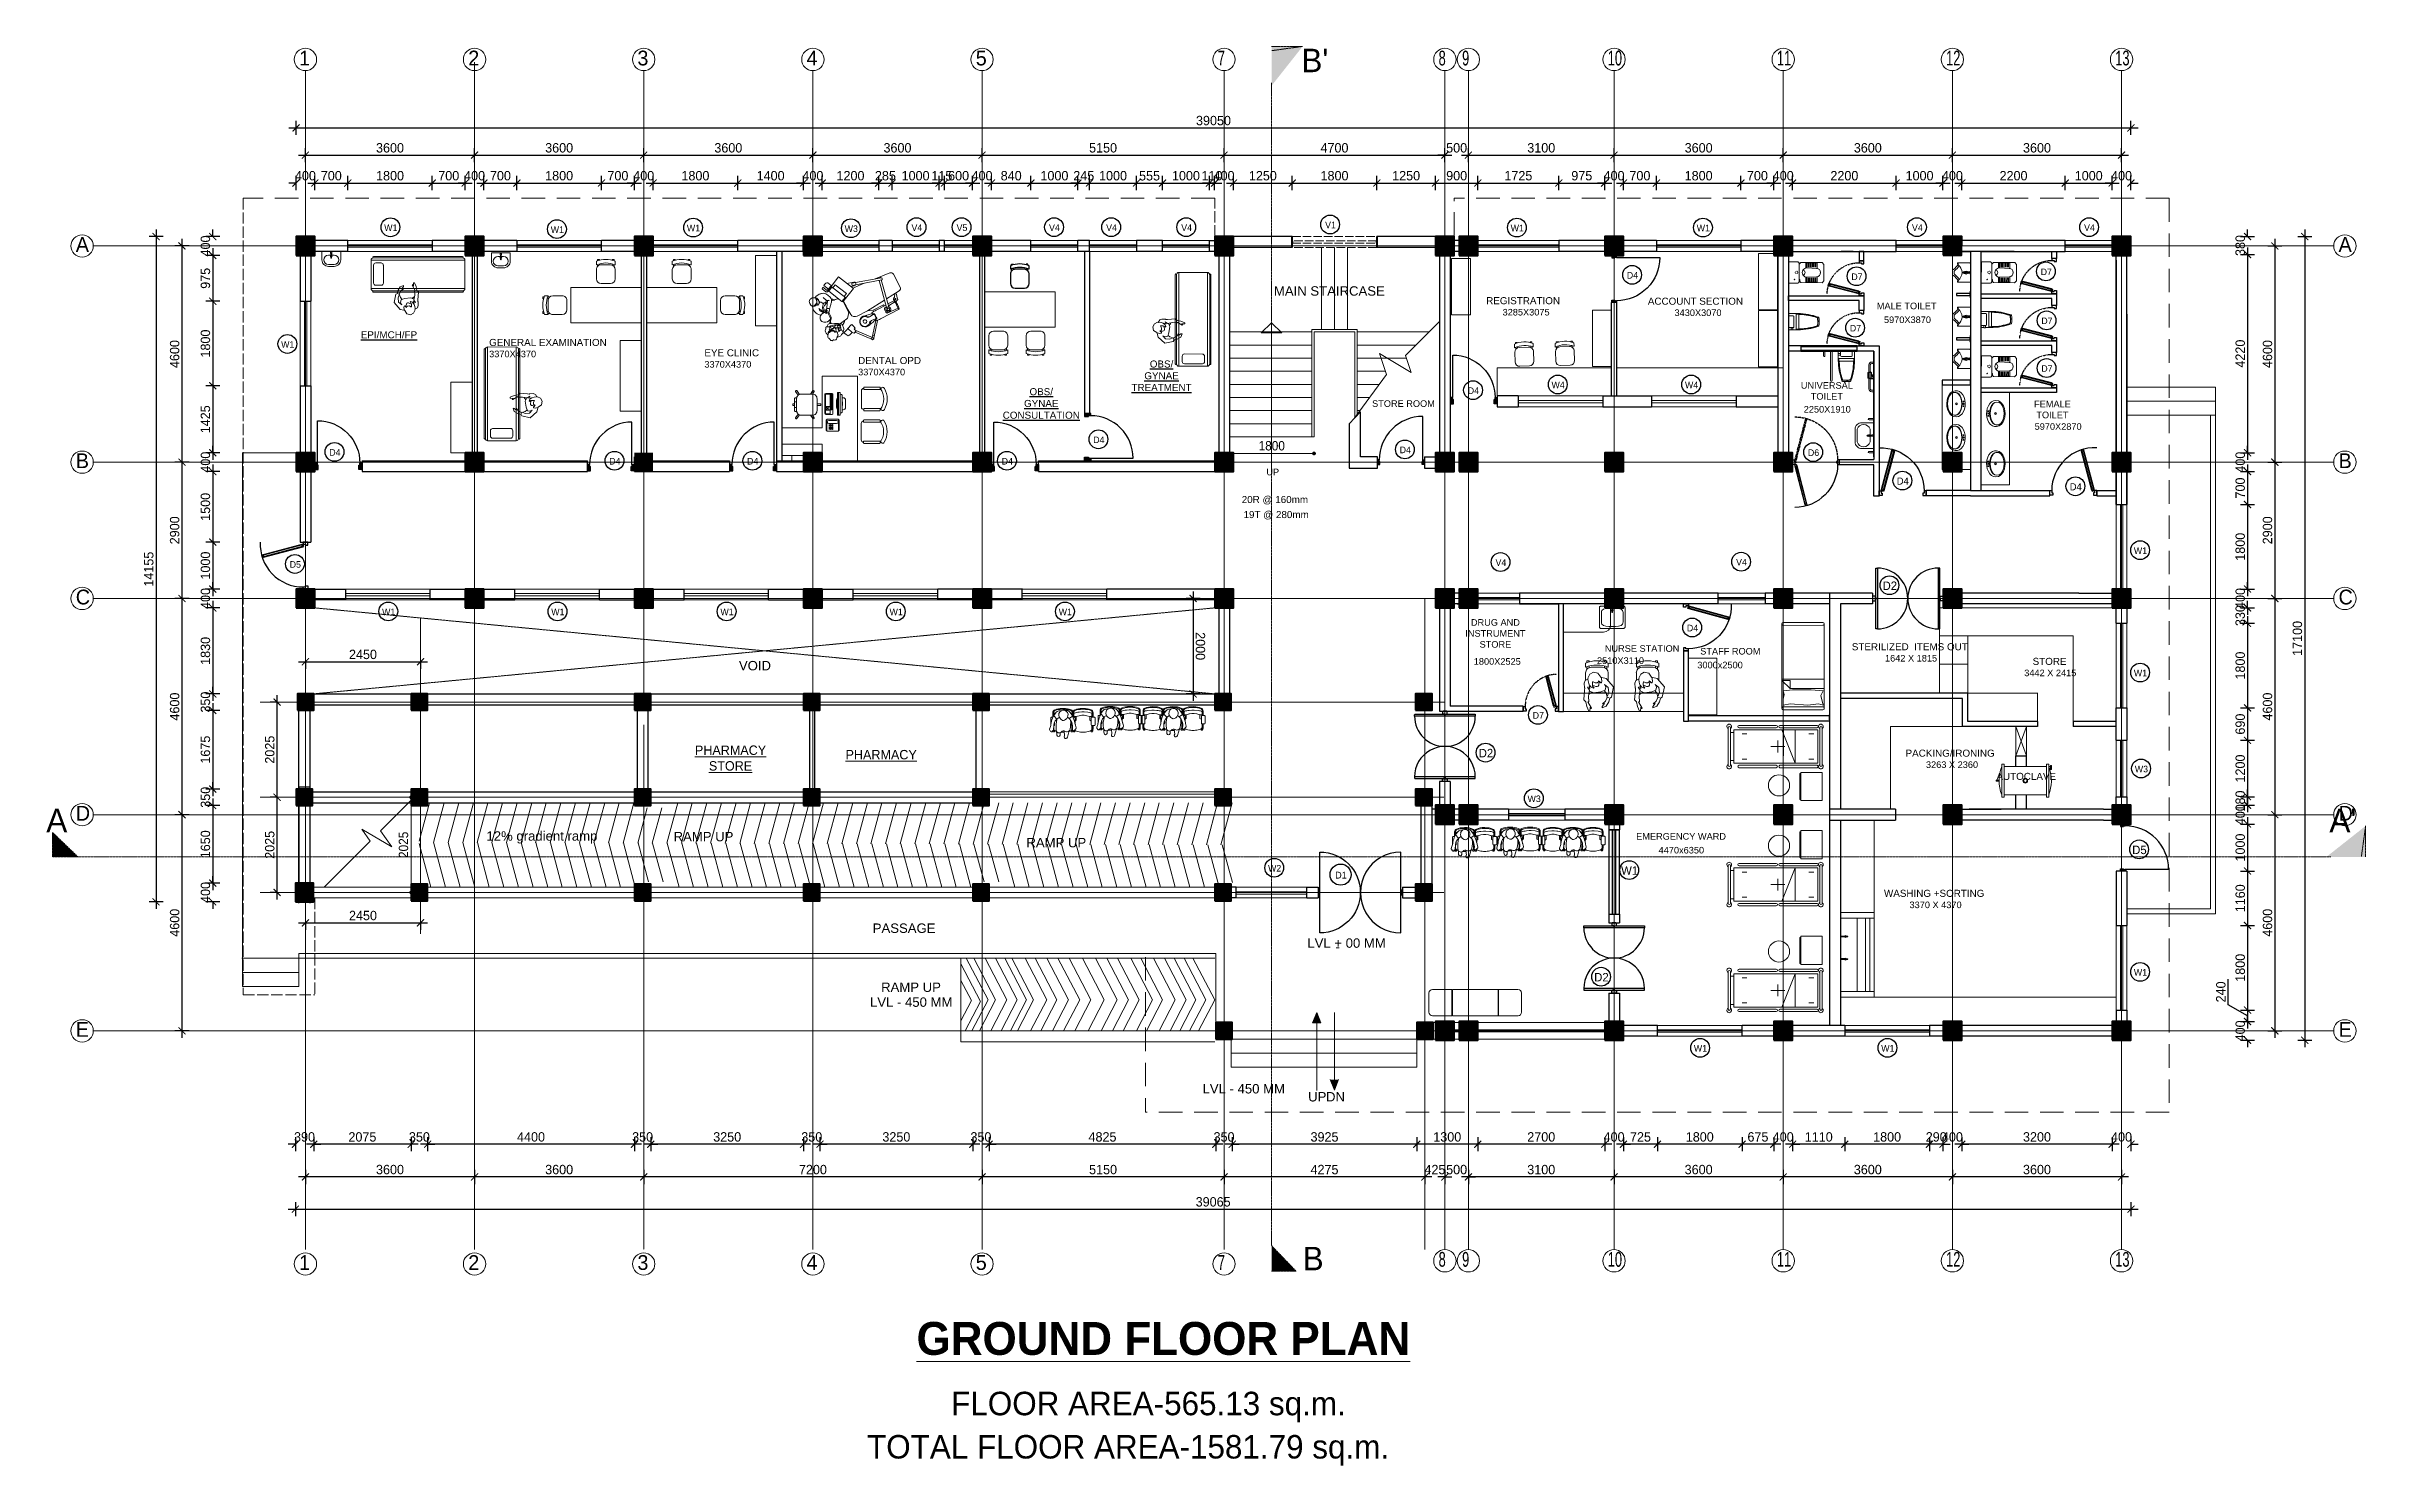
# Model space of a CAD drawing. Header units: inches. Extents: x -3071 to 2014935, y -37057 to 549694.
# Drawn here: x 1442787 to 1492143, y 407397 to 437593 of the extents above; entities that cross this region are included whole.
import ezdxf
from ezdxf.enums import TextEntityAlignment as Align

# ---------------------------------------------------------------- set-up
doc = ezdxf.new("R2010")
doc.units = ezdxf.units.IN
doc.header["$MEASUREMENT"] = 0
for name, pattern in [('ACAD_ISO08W100', [36, 24, -3, 6, -3]), ('DASHDOT2', [12.7, 6.35, -3.175, 0, -3.175]), ('DASHED', [0.75, 0.5, -0.25]), ('Hidden', [15, 12, -3]), ('HIDDEN2', [0.1875, 0.125, -0.0625]), ('TRAZOS1', [0.15, 0.1, -0.05])]:
    doc.linetypes.add(name, pattern=pattern)
for name, color, linetype, lineweight in [('001-Archi- door window elevation', 92, 'Continuous', 25), ('001-Archi- Fixed Furniture', 38, 'Continuous', 0), ('001-Archi- Loose Furniture', 13, 'Continuous', 0), ('001-Archi- Opening', 90, 'Continuous', 25), ('001-Archi-Dry wall', 230, 'Continuous', 35), ('001-Archi-Opening Tags', 14, 'Continuous', 25), ('001-Archi-Sanitary', 130, 'Continuous', 5), ('001-Archi-sill', 22, 'Continuous', 15), ('001-Archi-Text', 180, 'Continuous', 18), ('002-Archi- Opening', 90, 'Continuous', 25), ('002-Archi-Brick Wall', 10, 'Continuous', 50), ('A .09 overhang', 1, 'Continuous', 9), ('A .4 col', 5, 'Continuous', 40), ('A 0.05 hatch', 252, 'Continuous', 5), ('A 0.09 Furniture', 30, 'Continuous', 5), ('A 0.13 dw', 3, 'Continuous', 13), ('A 0.13 fixed furniture', 10, 'Continuous', 13), ('A 0.13 Furniture', 30, 'Continuous', 13), ('A 0.13 IND DIM', 240, 'Continuous', 13), ('A 0.13 sanitary', 8, 'Continuous', 13), ('A 0.13 Text', 6, 'Continuous', 13), ('A 0.13parapet partition', 230, 'Continuous', 13), ('A 0.18 steps', 6, 'Continuous', 18), ('A 0.40 wall', 160, 'Continuous', 40), ('A 0.9 RAILING', 100, 'Continuous', 9), ('A FURNITURE', 32, 'Continuous', 5), ('cen', 50, 'ACAD_ISO08W100', 5), ('DIM', 161, 'Continuous', 15), ('dotted line', 1, 'DASHED', 9), ('Grid Tag', 6, 'Continuous', 20), ('p1 walls stone outline', 4, 'Continuous', 30), ('section', 6, 'DASHDOT2', 20), ('text', 7, 'Continuous', 25), ('v1 windows', 152, 'Continuous', 20)]:
    doc.layers.add(name, color=color, linetype=linetype, lineweight=lineweight)
doc.styles.add('AERIAL', font='arial.ttf', dxfattribs={"height": 10})
doc.styles.add('Archi 100', font='GOTHIC.TTF', dxfattribs={"height": 200})
doc.styles.add('ARIAL', font='arial.ttf', dxfattribs={"width": 0.9})
doc.styles.add('CG', font='GOTHIC.TTF', dxfattribs={"height": 40})
doc.styles.get("Standard").update_dxf_attribs({"font": 'GOTHIC.TTF'})
doc.linetypes.add('ZIGZAG', pattern='A,0.0001,-0.2,[131,ltypeshp.shx,S=0.2,R=0,X=-0.2,Y=0],-0.4,[131,ltypeshp.shx,S=0.2,R=180,X=0.2,Y=0],-0.2', length=0.8001)
doc.dimstyles.new('Archi 100', dxfattribs={"dimtxt": 200, "dimasz": 150, "dimexe": 150, "dimexo": 300, "dimgap": 50, "dimtad": 1, "dimdec": 0, "dimrnd": 5, "dimzin": 0, "dimdsep": 46, "dimtxsty": 'Archi 100', "dimblk": 'ARCHTICK', "dimcen": 0.09, "dimdle": 150, "dimclrd": 256, "dimclre": 256, "dimclrt": 256, "dimadec": 0, "dimazin": 0, "dimtfac": 1, "dimtdec": 0, "dimtix": 1, "dimtofl": 0, "dimtmove": 0, "dimatfit": 3, "dimfxl": 150, "dimfxlon": 1, "dimtolj": 1, "dimtzin": 0, "dimlwd": -1, "dimlwe": -1, "dimarcsym": 0})
doc.dimstyles.new('el to el 200', dxfattribs={"dimtxt": 200, "dimasz": 80, "dimexe": 150, "dimexo": 150, "dimgap": 60, "dimtad": 1, "dimdec": 1, "dimlfac": -1, "dimrnd": 1, "dimdsep": 46, "dimtxsty": 'ARIAL', "dimblk": 'DOT', "dimcen": 1, "dimdle": 25, "dimse1": 1, "dimse2": 1, "dimclrd": 256, "dimclre": 256, "dimclrt": 256, "dimadec": 0, "dimazin": 0, "dimtfac": 1, "dimtdec": 1, "dimtix": 1, "dimtmove": 1, "dimatfit": 0, "dimfxl": 400, "dimfxlon": 1, "dimlwd": 9, "dimlwe": 9, "dimarcsym": 0})

msp = doc.modelspace()

# ---------------------------------------------------------------- texts
at = {"layer": '001-Archi-Text', "char_height": 200, "attachment_point": 1, "style": 'Archi 100'}
for s, insert in [('\\pxqc;{\\LPHARMACY STORE}', (1456858.05, 422718.76)), ('\\pxqc;{\\LPHARMACY}', (1460064.17, 422623.83))]:
    msp.add_mtext_dynamic_manual_height_columns(s, width=976, gutter_width=1000, heights=[0], dxfattribs=dict(at, insert=insert))
at = {"layer": 'A 0.13 Text', "linetype": 'Continuous', "char_height": 500, "width": 2050.5885, "attachment_point": 5, "style": 'CG'}
for s, insert in [("B'", (1469781.31, 437294.81)), ("A'", (1491659.36, 421123.74))]:
    msp.add_mtext(s, dxfattribs=dict(at, insert=insert))
at = {"layer": 'A 0.13 Text', "width": 26112.9694, "attachment_point": 5, "style": 'CG'}
for s, insert, char_height in [('{\\fCentury Gothic|b1|i0|c0|p34;\\LGROUND FLOOR PLAN}', (1466556.99, 410098.26), 700), ('FLOOR AREA-565.13 sq.m.', (1466239.91, 408643.36), 500), ('TOTAL FLOOR AREA-1581.79 sq.m.', (1465806.31, 407722.9), 500)]:
    msp.add_mtext(s, dxfattribs=dict(at, insert=insert, char_height=char_height))
at = {"layer": 'section', "char_height": 500, "width": 2050.5885, "attachment_point": 5, "style": 'CG'}
for s, insert in [('A', (1443008.23, 421123.74)), ('B', (1469745.14, 411802.17))]:
    msp.add_mtext(s, dxfattribs=dict(at, insert=insert))
at = {"layer": 'text', "style": 'AERIAL'}
for s, p in [('RAMP UP', (1456134.55, 420680.91)), ('RAMP UP', (1463642.92, 420552.92)), ('PASSAGE', (1460372.8, 418731.87)), ('RAMP UP', (1460550.4, 417475.99))]:
    msp.add_text(s, height=200, dxfattribs=at).set_placement(p)
at = {"layer": 'text', "attachment_point": 1, "style": 'AERIAL'}
for s, insert, char_height, width in [('MAIN STAIRCASE', (1468909.92, 432489.74), 200, 14192.8258), ('REGISTRATION\\P{\\H0.75x;        \\H1.244x;3285X3075}', (1473427.31, 432257.96), 150, 14192.8258), ('ACCOUNT SECTION\\P{\\H0.75x;             \\H1.244x;3430X3070}', (1476867.89, 432246.73), 150, 14192.8258), ('GENERAL EXAMINATION{\\H0.75x;  \\H1.244x;   3370X4370}', (1452208.55, 431369.61, 0), 150, 3139.2948), ('EYE CLINIC{\\H0.75x;    \\H1.244x;   3370X4370}', (1456789.43, 431149.02), 150, 1626.5744), ('DENTAL OPD{\\H0.933x;  3370X4370}', (1460061.37, 430984.4), 150, 1626.5744), ('STORE ROOM', (1470998.53, 430063.48), 140, 1897.5412), ('UP', (1468748.68, 428607.84), 140, 1897.5412), ('20R @ 160mm', (1468224.62, 428026.98), 150, 14192.8258), ('19T @ 280mm', (1468263.14, 427707.08), 150, 14192.8258), ('VOID ', (1457524.67, 424517.64), 200, 14192.8258), ('STERILIZED  ITEMS OUT\\P{\\H0.9333x;             1642 X 1815}', (1481208.43, 424895.09), 150, 14192.8258), ('    STORE {\\H0.75x;\\P\\H1.244x; 3442 X 2415}', (1484823.63, 424583.73), 150, 14192.8258), ('PACKING/IRONING\\P{\\H0.9333x;        3263 X 2360}', (1482351.71, 422630.88), 150, 14192.8258), ('AUTOCLAVE', (1484286.1, 422137.14), 150, 14192.8258), ('12% gradient ramp', (1452152.23, 420893.76), 200, 14192.8258), ('WASHING +SORTING\\P{\\H0.9333x;          3370 X 4370}', (1481893.15, 419648.55), 150, 14192.8258), ('LVL + 00 MM', (1469621.86, 418615.11), 200, 14192.8258), ('-', (1470220.17, 418537), 200, 14192.8258), ('LVL - 450 MM', (1460314.21, 417359.05), 200, 14192.8258), ('LVL - 450 MM', (1467391.12, 415515.62), 200, 14192.8258), ('UP', (1469638.68, 415345.42), 200, 14192.8258), ('DN', (1470018.75, 415345.42), 200, 14192.8258)]:
    msp.add_mtext(s, dxfattribs=dict(at, insert=insert, char_height=char_height, width=width))
for s, width, heights, insert, char_height in [('\\pxqc;MALE TOILET', 2139.2451, [1506.47], (1481306.54, 432141.07), 140), ('\\pxqc;{\\LEPI/MCH/FP}', 976, [0], (1449588.78, 431532.04), 150), ('\\pxqc;5970X3870', 1416.6009, [1506.47], (1481684.45, 431847.04), 140), ('\\pxqc;{\\LOBS/ GYNAE\\PTREATMENT}', 976, [0], (1466030.69, 430910.53), 150), ('\\pxqc;UNIVERSAL TOILET', 1416.6009, [1506.47], (1479968.98, 430450.53), 140), ('\\pxqc;{\\LOBS/ GYNAE\\PCONSULTATION}', 976, [0], (1463470.76, 430321.56), 150), ('\\pxqc;2250X1910', 1416.6009, [1506.47], (1479977.29, 429941.63), 140), ('\\pxqc;FEMALE \\PTOILET', 2139.2451, [1506.47], (1484408.4, 430054.92), 140), ('\\pxqc;5970X2870', 1416.6009, [1506.47], (1484890.69, 429575.62, 0), 140), ('\\pxqc;DRUG AND INSTRUMENT STORE', 1339.6758, [0], (1472953.95, 425407.1), 140), ('\\pxqc;1800X2525', 1416.6009, [1506.47], (1472955.24, 424577.03), 140), ('\\pxqc;2510X3110', 1416.6009, [1506.47], (1475577.87, 424594.93), 140), ('\\pxqc;NURSE STATION', 2139.2399, [0], (1475675.18, 424852.32), 140), ('3000x2500', 1416.6009, [1506.47], (1477920.52, 424500.9), 140), ('\\pxqc;STAFF ROOM', 2048.4999, [0], (1477599.01, 424794.53), 140), ('\\pxqc;EMERGENCY WARD', 2048.4999, [0], (1476550.81, 420855.06), 140), ('\\pxqc;4470x6350', 1416.6009, [1506.47], (1476872.32, 420561.43), 140)]:
    msp.add_mtext_dynamic_manual_height_columns(s, width=width, gutter_width=1000, heights=heights, dxfattribs=dict(at, insert=insert, char_height=char_height))

# ---------------------------------------------------------------- blocks, each defined once
blk = doc.blocks.new('tap bib long neck plan')
at = {"linetype": 'Continuous'}
blk.add_lwpolyline([(90, -10), (0, -10), (0, 10), (90, 10)], dxfattribs=at)
blk.add_lwpolyline([(126, 8), (147, 8, -1), (147, -8), (126, -8)], format="xyb", dxfattribs=at)
for radius in [20, 15]:
    blk.add_circle((108, 0), radius, dxfattribs=at)
blk = doc.blocks.new('*U658')
at = {"ltscale": 100}
for points in [[(5, 50), (5, -50), (40, -50), (40, 50)], [(1760, 50), (1760, -50), (1795, -50), (1795, 50)]]:
    blk.add_hatch(color=256, dxfattribs=at).paths.add_polyline_path(points)
for points in [[(43, 855.5), (43, -855.5, 1)], [(1757, 855.5), (1757, -855.5, -1)]]:
    blk.add_lwpolyline(points, format="xyb", close=True, dxfattribs=at)
for points in [[(5, 50), (5, -50), (40, -50), (40, 50)], [(1760, 50), (1760, -50), (1795, -50), (1795, 50)]]:
    blk.add_lwpolyline(points, close=True)
blk = doc.blocks.new('*U655')
at = {"ltscale": 100}
for points in [[(5, 50), (5, -50), (55, -50), (55, 15), (40, 15), (40, 50)], [(995, 50), (995, -50), (945, -50), (945, 15), (960, 15), (960, 50)]]:
    blk.add_hatch(color=256, dxfattribs=at).paths.add_polyline_path(points)
blk.add_lwpolyline([(43, 50), (43, 964, -0.414214), (957, 50)], format="xyb", dxfattribs=at)
for points in [[(5, 50), (5, -50), (55, -50), (55, 15), (40, 15), (40, 50)], [(995, 50), (995, -50), (945, -50), (945, 15), (960, 15), (960, 50)]]:
    blk.add_lwpolyline(points, close=True)
blk = doc.blocks.new('autoclave')
at = {"layer": 'A FURNITURE'}
for p, q in [((-450, 350), (-450, -350)), ((450, 350), (450, -350))]:
    blk.add_line(p, q, dxfattribs=at)
for points in [[(-556, -12), (-556, 12), (-616, 12), (-616, -12)], [(-616, -12), (-616, 12), (-586, 12), (-586, -12)], [(-450, 300), (450, 300), (450, -300), (-450, -300)], [(500, -300), (500, -265), (559, -265), (559, -300)], [(559, -237), (559, -327), (538, -327), (538, -237)]]:
    blk.add_lwpolyline(points, close=True, dxfattribs=at)
for points in [[(-450, -350), (-500, -350), (-500, 350), (-450, 350)], [(450, 350), (500, 350), (500, -350), (450, -350)]]:
    blk.add_lwpolyline(points, dxfattribs=at)
for centre, radius in [((-601, 0), 8.75), ((-601, 0), 6.25), ((0, 0), 50), ((0, 0), 37.5)]:
    blk.add_circle(centre, radius, dxfattribs=at)
for centre, start, end in [((269, 0), 158.6772, 201.3228), ((-269, 0), 341.2946, 21.3228)]:
    blk.add_arc(centre, 825, start, end, dxfattribs=at)
blk = doc.blocks.new('A$C02CC5259')
at = {"layer": 'A FURNITURE', "ltscale": 12, "rotation": 90}
blk.add_blockref('autoclave', (300, 215), dxfattribs=at)
blk = doc.blocks.new('W2')
at = {"layer": 'A 0.13 dw'}
for points in [[(143910, 195589), (143910, 195359), (142110, 195359), (142110, 195589)], [(142110, 195446), (143910, 195446), (143910, 195496), (142110, 195496)]]:
    blk.add_lwpolyline(points, close=True, dxfattribs=at)
blk = doc.blocks.new('VENT 1800')
at = {"layer": 'A 0.13 dw', "linetype": 'Hidden', "ltscale": 15}
for p, q in [((165850, 199351), (167650, 199351)), ((167650, 199258), (165850, 199258)), ((165850, 199208), (167650, 199208)), ((167650, 199121), (165850, 199121))]:
    blk.add_line(p, q, dxfattribs=at)
at = {"layer": 'A 0.40 wall', "ltscale": 15}
for p, q in [((165850, 199121), (165850, 199351)), ((165850, 199258), (165850, 199208)), ((167650, 199351), (167650, 199121)), ((167650, 199208), (167650, 199258))]:
    blk.add_line(p, q, dxfattribs=at)
blk = doc.blocks.new('WIN W3')
at = {"layer": 'A 0.13 dw'}
for points in [[(169745, 183259), (168245, 183259), (168245, 183489), (169745, 183489)], [(169745, 183339), (168245, 183339), (168245, 183389), (169745, 183389)]]:
    blk.add_lwpolyline(points, close=True, dxfattribs=at)
blk = doc.blocks.new('W4A')
at = {"layer": 'A 0.13 dw'}
for points in [[(165329, 201033), (165329, 200803), (164129, 200803), (164129, 201033)], [(164129, 200891), (165329, 200891), (165329, 200941), (164129, 200941)]]:
    blk.add_lwpolyline(points, close=True, dxfattribs=at)
blk = doc.blocks.new('grid')
at = {"layer": 'Grid Tag', "linetype": 'Continuous', "ltscale": 30}
blk.add_circle((51, 48), 264, dxfattribs=at)
blk.add_attdef('GRID', (-143, -93), '', height=200)
blk = doc.blocks.new('_Dot')
at = {"color": 0, "linetype": 'ByBlock', "lineweight": -2}
blk.add_line((-0.5, 0), (-1, 0), dxfattribs=at)
at = {"color": 0, "linetype": 'ByBlock', "const_width": 0.5}
blk.add_lwpolyline([(-0.25, 0, 1), (0.25, 0, 1)], format="xyb", close=True, dxfattribs=at)
blk = doc.blocks.new('*D1532')
at = {"layer": 'Defpoints', "color": 0, "ltscale": 20, "transparency": 16777216}
for p in [(1467964, 429286), (1469764, 429286), (1469764, 428933)]:
    blk.add_point(p, dxfattribs=at)
at = {"layer": 'DIM', "lineweight": 9, "ltscale": 20, "transparency": 16777216}
blk.add_line((1468044, 428933), (1469684, 428933), dxfattribs=at)
at = {"layer": 'DIM', "lineweight": 9, "ltscale": 20, "transparency": 16777216, "xscale": 80, "yscale": 80, "zscale": 80}
for p, rotation in [((1467964, 428933), 179.9999999999999), ((1469764, 428933), 359.9999999999999)]:
    blk.add_blockref('_Dot', p, dxfattribs=dict(at, rotation=rotation))
at = {"layer": 'DIM', "ltscale": 20, "transparency": 16777216, "insert": (1468864, 429095), "char_height": 200, "attachment_point": 5, "style": 'ARIAL'}
blk.add_mtext('1800', dxfattribs=at)
blk = doc.blocks.new('*D1533')
at = {"layer": 'Defpoints', "lineweight": 9, "ltscale": 20, "transparency": 16777216}
blk.add_line((1450550, 419672), (1450550, 421537), dxfattribs=at)
at = {"layer": 'Defpoints', "color": 0, "ltscale": 20, "transparency": 16777216}
for p in [(1450550, 421617), (1450725, 421617), (1450725, 419592)]:
    blk.add_point(p, dxfattribs=at)
at = {"layer": 'Defpoints', "lineweight": 9, "ltscale": 20, "transparency": 16777216, "xscale": 80, "yscale": 80, "zscale": 80}
for p, rotation in [((1450550, 421617), 89.9999999999999), ((1450550, 419592), 269.9999999999999)]:
    blk.add_blockref('_Dot', p, dxfattribs=dict(at, rotation=rotation))
at = {"layer": 'Defpoints', "ltscale": 20, "transparency": 16777216, "insert": (1450387, 420605), "char_height": 200, "attachment_point": 5, "rotation": 90, "style": 'ARIAL'}
blk.add_mtext('2025', dxfattribs=at)
blk = doc.blocks.new('fvreff')
for p, q in [((1237585, 353357), (1237585, 354157)), ((1237585, 353357), (1237585, 354157)), ((1237635, 353357), (1237635, 354157)), ((1237635, 353357), (1237635, 354157)), ((1237640, 354057), (1237705, 354057)), ((1238609, 354207), (1237819, 354207)), ((1238609, 354157), (1237819, 354157)), ((1237882, 354025), (1237982, 354025)), ((1239480, 354207), (1238690, 354207)), ((1239480, 354157), (1238690, 354157)), ((1238732, 354112), (1239011, 353402)), ((1239011, 353402), (1239011, 354112)), ((1239407, 354025), (1239307, 354025)), ((1239535, 353357), (1239535, 354157)), ((1239585, 353357), (1239585, 354157)), ((1237635, 353457), (1237705, 353457)), ((1237882, 353490), (1237982, 353490)), ((1238795, 353757), (1238495, 353757)), ((1238645, 353882), (1238645, 353632)), ((1239407, 353490), (1239307, 353490)), ((1238609, 353357), (1237819, 353357)), ((1238609, 353307), (1237819, 353307)), ((1239480, 353357), (1238690, 353357)), ((1239480, 353307), (1238690, 353307)), ((1237585, 351219), (1237585, 350419)), ((1237585, 351219), (1237585, 350419)), ((1237635, 351219), (1237635, 350419)), ((1237635, 351219), (1237635, 350419)), ((1237635, 351119), (1237705, 351119)), ((1238609, 351269), (1237819, 351269)), ((1238609, 351219), (1237819, 351219)), ((1237882, 351087), (1237982, 351087)), ((1238645, 350694), (1238645, 350944)), ((1239480, 351269), (1238690, 351269)), ((1239480, 351219), (1238690, 351219)), ((1238732, 350464), (1239011, 351174)), ((1239011, 351174), (1239011, 350464)), ((1239407, 351087), (1239307, 351087)), ((1239535, 351219), (1239535, 350419)), ((1239585, 351219), (1239585, 350419)), ((1237640, 350519), (1237705, 350519)), ((1237882, 350552), (1237982, 350552)), ((1238795, 350819), (1238495, 350819)), ((1239407, 350552), (1239307, 350552)), ((1238609, 350419), (1237819, 350419)), ((1238609, 350369), (1237819, 350369)), ((1239480, 350419), (1238690, 350419)), ((1239480, 350369), (1238690, 350369)), ((1237585, 348969), (1237585, 348169)), ((1237585, 348969), (1237585, 348169)), ((1237635, 348969), (1237635, 348169)), ((1237635, 348969), (1237635, 348169)), ((1238609, 349019), (1237819, 349019)), ((1238609, 348969), (1237819, 348969)), ((1239480, 349019), (1238690, 349019)), ((1239480, 348969), (1238690, 348969)), ((1239535, 348969), (1239535, 348169)), ((1239585, 348969), (1239585, 348169)), ((1237635, 348869), (1237705, 348869)), ((1237882, 348837), (1237982, 348837)), ((1238795, 348569), (1238495, 348569)), ((1238645, 348444), (1238645, 348694)), ((1238732, 348214), (1239011, 348924)), ((1239011, 348924), (1239011, 348214)), ((1239407, 348837), (1239307, 348837)), ((1237640, 348269), (1237705, 348269)), ((1238609, 348169), (1237819, 348169)), ((1238609, 348119), (1237819, 348119)), ((1237882, 348302), (1237982, 348302)), ((1239480, 348169), (1238690, 348169)), ((1239480, 348119), (1238690, 348119)), ((1239407, 348302), (1239307, 348302))]:
    blk.add_line(p, q)
for points in [[(1239495, 354112), (1237705, 354112), (1237705, 353402), (1239495, 353402)], [(1239135, 353207), (1239135, 352607), (1239585, 352607), (1239585, 353207)], [(1239135, 351369), (1239135, 351969), (1239585, 351969), (1239585, 351369)], [(1239495, 350464), (1237705, 350464), (1237705, 351174), (1239495, 351174)], [(1239135, 349119), (1239135, 349719), (1239585, 349719), (1239585, 349119)], [(1239495, 348214), (1237705, 348214), (1237705, 348924), (1239495, 348924)]]:
    blk.add_lwpolyline(points, close=True)
for points in [[(1239135, 353182), (1239110, 353182), (1239110, 352632), (1239135, 352632)], [(1239135, 351394), (1239110, 351394), (1239110, 351944), (1239135, 351944)], [(1239135, 349144), (1239110, 349144), (1239110, 349694), (1239135, 349694)]]:
    blk.add_lwpolyline(points)
for centre in [(1238669, 352930), (1238669, 351646), (1238669, 349396)]:
    blk.add_circle(centre, 225)
for centre, radius, start, end in [((1237610, 354182), 50, 300, 240), ((1237610, 354157), 25, 0, 180), ((1237610, 354157), 25, 0, 180), ((1237819, 354182), 25, 90, 270), ((1238609, 354182), 25, 270, 90), ((1238690, 354182), 25, 90, 270), ((1239480, 354182), 25, 270, 90), ((1239560, 354182), 50, 300, 240), ((1239560, 354157), 25, 0, 180), ((1237610, 353332), 50, 120, 60), ((1237610, 353357), 25, 180, 0), ((1237610, 353357), 25, 180, 0), ((1237819, 353332), 25, 90, 270), ((1238609, 353332), 25, 270, 90), ((1238690, 353332), 25, 90, 270), ((1239480, 353332), 25, 270, 90), ((1239560, 353332), 50, 120, 60), ((1239560, 353357), 25, 180, 0), ((1237610, 351244), 50, 300, 240), ((1237610, 351219), 25, 0, 180), ((1237610, 351219), 25, 0, 180), ((1237819, 351244), 25, 90, 270), ((1238609, 351244), 25, 270, 90), ((1238690, 351244), 25, 90, 270), ((1239480, 351244), 25, 270, 90), ((1239560, 351244), 50, 300, 240), ((1239560, 351219), 25, 0, 180), ((1237610, 350394), 50, 120, 60), ((1239560, 350394), 50, 120, 60), ((1237610, 350419), 25, 180, 0), ((1237610, 350419), 25, 180, 0), ((1237819, 350394), 25, 90, 270), ((1238609, 350394), 25, 270, 90), ((1238690, 350394), 25, 90, 270), ((1239480, 350394), 25, 270, 90), ((1239560, 350419), 25, 180, 0), ((1237610, 348994), 50, 300, 240), ((1237610, 348969), 25, 0, 180), ((1237610, 348969), 25, 0, 180), ((1237819, 348994), 25, 90, 270), ((1238609, 348994), 25, 270, 90), ((1238690, 348994), 25, 90, 270), ((1239480, 348994), 25, 270, 90), ((1239560, 348994), 50, 300, 240), ((1239560, 348969), 25, 0, 180), ((1237610, 348144), 50, 120, 60), ((1237610, 348169), 25, 180, 0), ((1237610, 348169), 25, 180, 0), ((1237819, 348144), 25, 90, 270), ((1238609, 348144), 25, 270, 90), ((1238690, 348144), 25, 90, 270), ((1239480, 348144), 25, 270, 90), ((1239560, 348144), 50, 120, 60), ((1239560, 348169), 25, 180, 0)]:
    blk.add_arc(centre, radius, start, end)
blk = doc.blocks.new('OT DOOR')
for points in [[(40, 1500), (40, 1488), (50, 1488), (50, 1437), (-10, 1437), (-10, 1437), (-50, 1437), (-50, 1488), (-40, 1488), (-40, 1500), (40, 1500)], [(40, 0), (40, 12), (50, 12), (50, 63), (-50, 63), (-50, 63), (-50, 63), (-50, 12), (-40, 12), (-40, 0), (40, 0)]]:
    blk.add_lwpolyline(points)
for points in [[(-2, 1433), (-644, 1433, 0.014338), (-646, 1396), (-2, 1396)], [(-1, 1433, 0.146678), (1, 1433), (1, 1396), (-1, 1396)], [(3, 1435, 0.146678), (2, 1436), (40, 1436), (40, 1435)], [(644, 1433), (2, 1433), (2, 1396), (646, 1396, 0.014338)], [(-2, 67), (-644, 67, -0.014338), (-646, 104), (-2, 104)], [(-1, 67, -0.146678), (1, 67), (1, 104), (-1, 104)], [(644, 67), (2, 67), (2, 104), (646, 104, -0.014338)], [(3, 65, -0.146678), (2, 64), (40, 64), (40, 65)]]:
    blk.add_lwpolyline(points, format="xyb", close=True)
for centre, radius in [((1, 1435), 2.22), ((1, 1435), 0.933), ((1, 65), 2.22), ((1, 65), 0.933)]:
    blk.add_circle(centre, radius)
for centre, start, end in [((0, 1396), 180, 0), ((0, 104), 0, 180)]:
    blk.add_arc(centre, 646, start, end)
blk = doc.blocks.new('window tag')
blk.add_circle((0, 0), 200)
at = {"style": 'Archi 100'}
blk.add_attdef('SYMBOL', text='', height=200, dxfattribs=at).set_placement((8, -10.5), align=Align.MIDDLE_CENTER)
at = {"style": 'Archi 100', "flags": 1}
for tag, p in [('WIDTH', (15, 174.5)), ('HEIGHT', (-4.5, -348.5))]:
    blk.add_attdef(tag, p, '', height=200, dxfattribs=at)
blk = doc.blocks.new('bed single hospital')
at = {"linetype": 'Continuous'}
for p, q in [((0, -30), (0, -1826)), ((900, -60), (0, -60)), ((900, -1826), (900, -30)), ((0, -650), (900, -650)), ((0, -1796), (900, -1796))]:
    blk.add_line(p, q, dxfattribs=at)
for points in [[(870, -60, 1), (870, 0), (30, 0, 1), (30, -60)], [(30, -1796, 1), (30, -1856), (870, -1856, 1), (870, -1796)]]:
    blk.add_lwpolyline(points, format="xyb", dxfattribs=at)
blk.add_lwpolyline([(900, -450), (175, -450), (0, -625), (175, -625), (175, -450)], dxfattribs=at)
blk.add_lwpolyline([(625, -425), (875, -400), (825, -300), (875, -100), (775, -125), (550, -100), (175, -125), (25, -100), (25, -225), (50, -325), (25, -400), (225, -425)], close=True, dxfattribs=at)
blk = doc.blocks.new('nd4 plan')
for p, q in [((669, 921, 0), (720, 935, 0)), ((676, 895, 0), (669, 921, 0)), ((684, 897, 0), (676, 895, 0)), ((676, 895, 0), (899, 63)), ((899, 63), (676, 895, 0)), ((684, 897, 0), (720, 906, 0)), ((906, 65), (684, 897, 0)), ((727, 908, 0), (720, 935, 0)), ((720, 906, 0), (727, 908, 0)), ((942, 75), (720, 906, 0)), ((956, 55), (727, 908, 0)), ((950, 77), (899, 63)), ((899, 63), (905, 41)), ((905, 41), (956, 55)), ((906, 65), (942, 75))]:
    blk.add_line(p, q)
for points in [[(956, 5), (933, 5), (933, -45), (1000, -45), (1000, 55), (956, 55), (727, 908), (720, 935), (669, 921), (676, 895), (899, 63), (899, 63), (905, 41), (956, 55)], [(942, 75), (720, 906), (684, 897), (906, 65)], [(0, -45), (0, 55), (44, 55), (44, 5), (67, 5), (67, -45)]]:
    blk.add_lwpolyline(points, close=True)
blk.add_arc((956, 55), 912, 87.2417, 179.9999)
blk = doc.blocks.new('A$C0CDF5CFC')
for p, q in [((-4.5, 0.6), (-1.1, 2.1)), ((-4.4, -0.1), (-4.5, 0.6)), ((2.2, 1.3), (-2.2, -1.3)), ((-1.1, 2.1), (2.3, 2.7)), ((2.2, 0.7), (2.2, 1.3)), ((6.3, 0.8), (2.2, 0.7)), ((2.3, 2.7), (3.6, 4.2)), ((3.6, 4.2), (10.6, 3.6)), ((10.6, 0.1), (6.3, 0.8)), ((8.8, -1.4), (7.7, 0.5)), ((10.6, 3.6), (11.9, 3.5)), ((12.6, 1.6), (10.6, 0.1)), ((11.7, -0.2), (12.6, 1.6)), ((13.3, 0.3), (11.7, -0.2)), ((11.9, 3.5), (12.2, 3.7)), ((12.2, 3.7), (15.4, 3.9)), ((12.6, -1), (14.3, 0.4)), ((14.3, 0.4), (16.1, 0.9)), ((15.4, 3.9), (17.3, 3.2)), ((16.1, 0.9), (18, 1.2)), ((17.3, 3.2), (18.5, 1)), ((18.5, 1), (19.1, 1.2)), ((19.1, 1.2), (21.9, -0.2)), ((-1.6, -0.3), (-4.4, -0.1)), ((-2.8, -1.1), (-1.6, -0.3)), ((-2.2, -1.3), (-2.8, -1.1)), ((-0.9, -11.7), (-2.1, -8.8)), ((-2.1, -8.8), (-1.1, -8.9)), ((-1.1, -8.9), (1, -10.5)), ((2.1, -13.5), (-0.9, -11.7)), ((0.7, -9.2), (0.9, -9)), ((1, -10.5), (0.7, -9.2)), ((0.9, -9), (2.7, -11.2)), ((4.9, -14.2), (2.1, -13.5)), ((2.7, -11.2), (5.2, -12.4)), ((5.5, -15.4), (4.9, -14.2)), ((5.6, -12.2), (5.3, -13.5)), ((12.9, -17), (5.5, -15.4)), ((8.8, -13.5), (5.6, -12.2)), ((8.5, -11.6), (6.5, -12.2)), ((9.8, -10.4), (8.5, -11.6)), ((8.6, -2.7), (9.8, -0.2)), ((8.6, -2.7), (9.3, -8)), ((12.3, -13.1), (8.8, -13.5)), ((9.3, -8), (10.4, -10.9)), ((10.4, -10.9), (12.5, -11.4)), ((12, -2.7), (12.6, -1)), ((12.4, -3.1), (12, -2.7)), ((14.6, -10.5), (12.3, -13.1)), ((12.7, -2.6), (12.4, -3.1)), ((12.5, -11.4), (14.6, -10.5)), ((13.3, -2.1), (12.7, -2.6)), ((18.7, -11.8), (12.9, -17)), ((13, -5.4), (13.1, -4.4)), ((13.4, -6), (13, -5.4)), ((13.1, -4.4), (13.5, -3.3)), ((14.4, -2), (13.3, -2.1)), ((14.1, -6.4), (13.4, -6)), ((13.5, -3.3), (14, -2)), ((14.9, -6.5), (14.1, -6.4)), ((15.3, -2), (14.4, -2)), ((16.1, -6.9), (14.9, -6.5)), ((16.5, -2.1), (15.3, -2)), ((15.7, -3.8), (16.4, -2.4)), ((15.8, -5.3), (15.7, -3.8)), ((15.7, -7.8), (16.3, -7.2)), ((15.8, -8.3), (15.7, -7.8)), ((16.5, -6.2), (15.8, -5.3)), ((17.1, -8.6), (15.8, -8.3)), ((16.3, -7.2), (17.2, -6.2)), ((16.4, -2.4), (16.5, -2.1)), ((17.2, -6.2), (16.5, -6.2)), ((19.6, -8.1), (17.1, -8.6)), ((19.4, -8.7), (18.7, -11.8)), ((19.8, -7.8), (19.4, -8.7)), ((22.6, -5.9), (19.8, -7.8)), ((21.9, -0.2), (23.3, -2.7)), ((23.3, -2.7), (22.6, -5.9))]:
    blk.add_line(p, q)
blk = doc.blocks.new('rere')
for p, q in [((45745.1, -13523.1), (45745.1, -13520.1)), ((45746.1, -13518.6), (45747.6, -13518.6)), ((45746.1, -13519.8), (45746.1, -13518.6)), ((45746.1, -13524.5), (45746.1, -13522.8)), ((45747.6, -13518.6), (45747.6, -13519.3)), ((45747.6, -13522.3), (45747.6, -13523.4)), ((45749.1, -13523.1), (45757.1, -13523.1)), ((45758.6, -13518.6), (45758.6, -13519.3)), ((45760.1, -13518.6), (45758.6, -13518.6)), ((45758.6, -13522.3), (45758.6, -13523.4)), ((45760.1, -13519.8), (45760.1, -13518.6)), ((45760.1, -13524.5), (45760.1, -13522.8)), ((45761.1, -13520.1), (45761.1, -13523.1)), ((45745.1, -13532.5), (45745.1, -13527.1)), ((45761.1, -13527.1), (45761.1, -13532.4)), ((45746.5, -13541.3), (45757.4, -13541.3)), ((45746.7, -13541.2), (45757, -13541.2)), ((45757, -13541.2), (45746.7, -13541.2))]:
    blk.add_line(p, q)
at = {"extrusion": (0, 0, -1)}
for centre, major_axis, start_param, end_param in [((45753.1, -13539.3), (0, -20.8), 2.746797, 3.536388), ((45753.1, -13542.3), (0, -20.8), 2.746797, 3.536388), ((45749.1, -13527.1), (-2.83, -2.83), 0.785398, 2.356194), ((45757.1, -13527.1), (-2.83, -2.83), 2.356194, 3.926991)]:
    blk.add_ellipse(centre, major_axis=major_axis, ratio=1, start_param=start_param, end_param=end_param, dxfattribs=at)
at = {"xscale": -1, "rotation": 270}
blk.add_blockref('A$C0CDF5CFC', (45758.2, -13549.8), dxfattribs=at)
blk = doc.blocks.new('tap bib long body plan')
at = {"linetype": 'Continuous'}
blk.add_lwpolyline([(90, -10), (0, -10), (0, 10), (90, 10)], dxfattribs=at)
blk.add_lwpolyline([(126, 8), (147, 8, -1), (147, -8), (126, -8)], format="xyb", dxfattribs=at)
for radius in [20, 15]:
    blk.add_circle((108, 0), radius, dxfattribs=at)
blk = doc.blocks.new('*U75')
at = {"linetype": 'ByBlock'}
blk.add_line((272, 417), (272, 218), dxfattribs=at)
at = {"linetype": 'Continuous', "ltscale": 20}
blk.add_lwpolyline([(-247, 490), (247, 490, -0.414214), (272, 465), (272, 45, -0.414214), (247, 20), (-247, 20, -0.414214), (-272, 45), (-272, 465, -0.414214)], format="xyb", close=True, dxfattribs=at)
for points in [[(-233, 255), (-233, 347), (-233, 450), (0, 450), (232, 450), (232, 350), (232, 255)], [(-233, 255), (-233, 163), (-233, 60), (0, 60), (232, 60), (232, 160), (232, 255)]]:
    blk.add_open_spline(points, degree=3, knots=[342.783985, 342.783985, 342.783985, 342.783985, 446.898133, 685.56797, 924.237807, 1028.351955, 1028.351955, 1028.351955, 1028.351955], dxfattribs=at)
at = {"rotation": 90}
blk.add_blockref('tap bib long body plan', (0, 0), dxfattribs=at)
blk = doc.blocks.new('ed 17')
for p, q in [((95, -116), (44, -130)), ((44, -130), (208, -761)), ((50, -152), (101, -138)), ((94, -140), (58, -150)), ((58, -150), (215, -759)), ((94, -140), (251, -750)), ((101, -138), (95, -116)), ((259, -748), (101, -138)), ((101, -138), (259, -748)), ((215, -759), (208, -761)), ((208, -761), (215, -788)), ((251, -750), (215, -759)), ((266, -774), (215, -788)), ((251, -750), (259, -748)), ((259, -748), (266, -774))]:
    blk.add_line(p, q)
for points in [[(44, -80), (67, -80), (67, -30), (0, -30), (0, -130), (44, -130), (208, -761), (215, -788), (266, -774), (259, -748), (101, -138), (101, -138), (95, -116), (44, -130)], [(58, -150), (215, -759), (251, -750), (94, -140)]]:
    blk.add_lwpolyline(points, close=True)
at = {"elevation": 0}
blk.add_lwpolyline([(750, -30), (750, -130), (706, -130), (706, -80), (683, -80), (683, -30)], close=True, dxfattribs=at)
at = {"linetype": 'TRAZOS1'}
blk.add_arc((28, -133), 678, 271.3504, 0.2643, dxfattribs=at)
blk = doc.blocks.new('basin oct')
for points in [[(-184, -326, 0), (-141, -318, 0), (-100, -296, 0), (-63, -261, 0), (-33, -214, 0), (-11, -158, 0), (1, -96, 0), (4, -32, 0), (-4, 32, 0), (-21, 91, 0), (-47, 143, 0), (-81, 184, 0), (-120, 213, 0), (-162, 228, 0), (-206, 228, 0), (-267, 213, 0), (-306, 184, 0), (-339, 143, 0), (-365, 91, 0), (-383, 32, 0), (-390, -48, 0), (-386, -96, 0), (-375, -158, 0), (-353, -214, 0), (-323, -261, 0), (-287, -296, 0), (-246, -318, 0), (-184, -326, 0)], [(-61, -48, 0), (-66, 15, 0), (-80, 74, 0), (-103, 125, 0), (-134, 164, 0), (-169, 188, 0), (-207, 197, 0), (-262, 188, 0), (-298, 164, 0), (-328, 125, 0), (-351, 74, 0), (-366, 15, 0), (-371, -48, 0)], [(-71, -48, 0), (-76, 14, 0), (-90, 72, 0), (-111, 122, 0), (-139, 160, 0), (-171, 186, 0), (-207, 196, 0), (-260, 190, 0)], [(-61, -48, 0), (-66, -111, 0), (-80, -170, 0), (-103, -221, 0), (-134, -260, 0), (-169, -284, 0), (-207, -293, 0), (-262, -284, 0), (-298, -260, 0), (-328, -221, 0), (-351, -170, 0), (-366, -111, 0), (-371, -48, 0)], [(-71, -48, 0), (-76, -110, 0), (-90, -168, 0), (-111, -218, 0), (-139, -256, 0), (-171, -282, 0), (-207, -291, 0), (-260, -285, 0)]]:
    blk.add_polyline3d(points)
for centre, radius in [((-32, 1), 9.35), ((-184, -48), 20.7), ((-184, -48), 17.2), ((-32, -48), 13.2), ((-32, -97), 9.35)]:
    blk.add_circle(centre, radius)
blk = doc.blocks.new('pan oct')
at = {"linetype": 'Continuous'}
for p, q in [((-579, 115), (-579, 190)), ((-554, 190), (-554, 115)), ((-529, 115), (-529, 190)), ((-504, 190), (-504, 115)), ((-479, 115), (-479, 190)), ((-454, 190), (-454, 115)), ((-429, 115), (-429, 190)), ((-414, 190), (-414, 115)), ((-389, 115), (-389, 190)), ((-579, -115), (-579, -190)), ((-554, -190), (-554, -115)), ((-529, -115), (-529, -190)), ((-504, -190), (-504, -115)), ((-479, -115), (-479, -190)), ((-454, -190), (-454, -115)), ((-429, -115), (-429, -190)), ((-414, -190), (-414, -115)), ((-389, -115), (-389, -190))]:
    blk.add_line(p, q, dxfattribs=at)
at = {"color": 0}
for p, q in [((-237, -150), (-221, -150)), ((-237, -181), (-237, -150)), ((-231, -181), (-237, -181)), ((-231, -181), (-223, -181)), ((-231, -198), (-231, -181)), ((-223, -198), (-231, -198)), ((-223, -181), (-223, -198)), ((-221, -181), (-223, -181))]:
    blk.add_line(p, q, dxfattribs=at)
at = {"linetype": 'Continuous'}
blk.add_lwpolyline([(-710, 215), (-750, 175), (-750, -175), (-710, -215), (-260, -215), (-221, -175), (-220, 175), (-260, 215)], close=True, dxfattribs=at)
blk.add_lwpolyline([(-593, 90, 0.962251), (-593, -90), (-393, -100, 1.039201), (-393, 100)], format="xyb", close=True, dxfattribs=at)
for points in [[(-364, 97), (-364, 205), (-604, 205), (-604, 89)], [(-364, -96), (-364, -205), (-604, -205), (-604, -88)]]:
    blk.add_lwpolyline(points, dxfattribs=at)
blk.add_lwpolyline([(-303, 50, 0.935414), (-303, -50)], format="xyb", dxfattribs=at)
blk.add_lwpolyline([(0, -225), (0, 225), (-195, 225, 0.424725), (-220, 200), (-221, -200, 0.404218), (-195, -225)], format="xyb", close=True)
at = {"color": 0, "linetype": 'HIDDEN2', "extrusion": (0, 0, -1)}
for major_axis, start_param, end_param in [((-20.7, 20.7), -1.099557, -0.785398), ((-20.7, -20.7), 1.099557, 1.413717), ((-20.7, 20.7), 0.15708, 0.471239), ((-20.7, 20.7), 0.785398, 1.099557), ((-20.7, 20.7), 1.413717, 1.727876), ((-20.7, -20.7), 3.612832, 3.926991), ((-20.7, 20.7), 4.555309, 4.869469), ((-20.7, -20.7), 5.497787, 5.811946), ((-20.7, 20.7), 3.298672, 3.612832), ((-20.7, 20.7), 2.670354, 2.984513)]:
    blk.add_ellipse((-165, 1), major_axis=major_axis, ratio=1, start_param=start_param, end_param=end_param, dxfattribs=at)
at = {"color": 0, "extrusion": (0, 0, -1)}
for major_axis, start_param, end_param in [((-5.75, -5.73), 0, 0.785398), ((-5.75, -5.73), 1.570796, 2.356194), ((-5.73, 5.75), 3.141593, 3.926991), ((-5.75, -5.73), 3.141593, 3.926991)]:
    blk.add_ellipse((-124, -148), major_axis=major_axis, ratio=1, start_param=start_param, end_param=end_param, dxfattribs=at)
blk = doc.blocks.new('sa oct uni toi')
for p, q in [((-214, 420), (-214, 287)), ((-214, 151), (-214, 287)), ((-88, 458), (-200, 458)), ((-19, 113), (-200, 113)), ((-158, 439), (-158, 287)), ((-158, 132), (-158, 287)), ((-113, 392), (-113, 287)), ((-113, 179), (-113, 287)), ((0, 411), (-94, 411)), ((0, 160), (-94, 160)), ((-89, 455), (-89, 420)), ((-60, 461), (-82, 461)), ((-60, 414), (-82, 414)), ((-82, 414), (-82, 411)), ((-60, 414), (-60, 411)), ((-19, 458), (-54, 458)), ((-53, 455), (-53, 420)), ((0, 439), (0, 287)), ((0, 132), (0, 287))]:
    blk.add_line(p, q)
for centre, radius, start, end in [((-35, 287), 615, 172.6652, 179.9981), ((15, 287), 665, 180.0016, 187.0523), ((-626, 364), 18.9, 110.0218, 174.8892), ((-626, 207), 18.9, 185.1108, 249.9782), ((-200, -804), 1262, 90, 110.0218), ((-200, 1375), 1262, 249.9782, 270), ((-44, 287), 580, 172.6856, 179.998), ((6, 287), 631, 180.0016, 187.0158), ((-601, 359), 18.9, 109.0034, 174.9977), ((-601, 212), 18.9, 185.0023, 250.9966), ((-44, 287), 575, 172.6683, 179.998), ((7, 287), 625, 180.0016, 187.0303), ((-601, 359), 12.6, 109.0034, 174.9977), ((-601, 212), 12.6, 185.0023, 250.9966), ((-200, -804), 1250, 88.0034, 109.0034), ((-200, 1375), 1250, 250.9966, 271.9966), ((-200, -804), 1243, 91.5459, 109.0034), ((-200, 1375), 1243, 250.9966, 268.4541), ((-233, 420), 18.9, 360, 91.5459), ((-233, 151), 18.9, 268.4541, 360), ((-139, 439), 18.9, 90, 180), ((-139, 132), 18.9, 180, 270), ((-94, 392), 18.9, 90, 180), ((-94, 179), 18.9, 180, 270), ((-82, 455), 6.31, 150, 180), ((-82, 420), 6.31, 180, 270), ((-82, 455), 6.31, 90, 150), ((-60, 455), 6.31, 30, 90), ((-60, 420), 6.31, 270, 360), ((-60, 455), 6.31, 360, 30), ((-19, 439), 18.9, 360, 90), ((-19, 132), 18.9, 270, 360)]:
    blk.add_arc(centre, radius, start, end)
blk = doc.blocks.new('tap bib short neck plan')
at = {"linetype": 'Continuous'}
blk.add_lwpolyline([(39, 10), (0, 10), (0, -10), (39, -10)], dxfattribs=at)
blk.add_lwpolyline([(74, -8), (95, -8, 1), (95, 8), (74, 8)], format="xyb", dxfattribs=at)
for radius in [20, 15]:
    blk.add_circle((56, 0), radius, dxfattribs=at)
blk = doc.blocks.new('sa oct basin uni')
blk.add_lwpolyline([(-125, 400, 0.312376), (-125, 400), (146, 400, -0.414214), (285, 260), (285, 0), (-264, 0), (-264, 260, -0.414214)], format="xyb", close=True)
blk.add_lwpolyline([(0, 80), (-125, 80, -0.714282), (-125, 360), (146, 360, -0.714282), (146, 80), (21, 80)], format="xyb")
for points in [[(24, 45), (-3, 45), (-3, 15), (24, 15)], [(21, 15), (0, 15), (0, 0), (21, 0)]]:
    blk.add_lwpolyline(points, close=True)
at = {"extrusion": (0, 0, -1), "zscale": -1, "rotation": 90.00000000000001}
blk.add_blockref('tap bib short neck plan', (-10, 45), dxfattribs=at)
blk = doc.blocks.new('gb')
at = {"layer": '001-Archi-Sanitary'}
blk.add_lwpolyline([(-25, 0), (25, 0), (25, 5), (-25, 5)], close=True, dxfattribs=at)
blk.add_lwpolyline([(15, 105, 1), (-15, 105), (-15, 5), (15, 5)], format="xyb", close=True, dxfattribs=at)
blk = doc.blocks.new('sa oct toilet paper')
at = {"ltscale": 2000}
for p, q in [((124, 127), (0, 127)), ((0, 91), (0, 127)), ((0, 82), (0, 91)), ((0, 14), (0, 82)), ((37, 45), (0, 45)), ((0, 14), (0, 5)), ((0, 5), (0, 14)), ((0, 5), (0, 0)), ((0, 0), (0, 5)), ((0, 0), (37, 0)), ((39, 48), (37, 45)), ((37, 45), (37, 14)), ((37, 14), (37, 5)), ((37, 5), (37, 1)), ((37, 0), (63, 0)), ((41, 51), (39, 48)), ((41, 51), (47, 51)), ((47, 51), (79, 51)), ((88, 0), (63, 0)), ((79, 51), (124, 51)), ((124, 91), (124, 127)), ((124, 82), (124, 91)), ((124, 51), (124, 82)), ((137, 65), (128, 65))]:
    blk.add_line(p, q, dxfattribs=at)
for points in [[(-13, 18), (-13, 78)], [(-4, 78), (-4, 18)], [(38, 5), (37, 5)], [(128, 78), (128, 65)], [(137, 65), (137, 78)]]:
    blk.add_lwpolyline(points, dxfattribs=at)
for points in [[(37, 14), (42, 14, -0.414214)], [(37, 1, -0.018484), (38, 5, -0.321982)], [(37, 0, -0.005174), (37, 1, -0.321982)], [(38, 5, -0.040518), (42, 14, -0.321982)], [(42, 14, -0.026107), (45, 20, -0.321982), (63, 32, 0.335937)], [(88, 0, 0.090499), (80, 20, 0.321982), (63, 32, -0.335937)]]:
    blk.add_lwpolyline(points, format="xyb", dxfattribs=at)
for centre, radius, start, end in [((0, 78), 12.8, 89.9663, 181.2592), ((0, 18), 12.8, 178.7408, 270.0337), ((0, 78), 3.96, 89.9663, 181.2592), ((0, 18), 3.96, 178.7408, 270.0337), ((124, 78), 12.8, 358.7408, 90.0337), ((124, 78), 3.96, 358.7408, 90.0337)]:
    blk.add_arc(centre, radius, start, end, dxfattribs=at)
blk = doc.blocks.new('sa oct urinal')
blk.add_line((-15, -15), (-15, 15))
for points in [[(-262, 168, -0.078374), (-364, 65, 0.192205), (-380, 44), (-380, 0)], [(-262, -167, 0.077953), (-364, -65, -0.192205), (-380, -44), (-380, 0)], [(-238, 140, -0.056216), (-336, 44, 0.188991), (-346, 30), (-346, 0)], [(-238, -140, 0.056216), (-336, -44, -0.188991), (-346, -30), (-346, 0)], [(0, 0), (0, 188, 0.414214), (-17, 206), (-277, 206), (-277, 182, -0.020026), (-262, 168, -0.022693)], [(0, 0), (0, -188, -0.429045), (-17, -204), (-277, -204), (-277, -182, 0.020427), (-262, -167, 0.022693)], [(-263, -169, 0.190076), (-179, 0, 0.022253)], [(-261, 167, -0.187536), (-179, 0, -0.022252)], [(-155, 8), (-155, 14), (-158, 14, 0.162899), (-158, -13), (-155, -13)], [(-147, 8), (-147, 11, -0.414214), (-145, 13), (-141, 13, 0.375735), (-139, 15, 4.213531)], [(-147, -7), (-147, 8, -0.414214)], [(-139, 16, 0.623891), (-125, 16, 1.602844)], [(-125, 15), (-125, 16, 0.503615)], [(-125, -14), (-125, 15, 0.503615)], [(-15, 14), (-18, 14, 0.203421), (-58, 15, -0.239604), (-64, 15, 0.107469)], [(-139, -14, 0.309364), (-140, -13), (-145, -13, -0.414214), (-147, -11), (-147, -7, -0.414214)], [(-139, -16, -0.623891), (-125, -16, -1.602844)], [(-125, -16, -0.532145), (-139, -16, -0.623891)], [(-125, -16), (-125, -14, 0.503615)], [(-15, -14), (-18, -14, -0.203421), (-58, -15, 0.239604), (-64, -15, -0.107469)]]:
    blk.add_lwpolyline(points, format="xyb")
for points in [[(-263, 204), (-263, 169)], [(-155, -7), (-155, 8)], [(-147, 8), (-155, 8)], [(-139, 15), (-139, 16)], [(-139, -14), (-139, 15)], [(-125, 14), (-121, 14)], [(-3, 32), (-15, 15)], [(-3, 32), (-3, 0)], [(0, 0), (0, 32), (-3, 32)], [(0, 0), (0, -32), (-3, -32)], [(-263, -204), (-263, -169)], [(-155, -13), (-155, -7)], [(-147, -7), (-155, -7)], [(-139, -16), (-139, -14)], [(-125, -13), (-121, -13)], [(-3, -32), (-15, -15)], [(-3, -32), (-3, 0)]]:
    blk.add_lwpolyline(points)
blk.add_lwpolyline([(-125, 0, 0.075608), (-126, 4, 0.085896), (-127, 7, 0.106037), (-129, 9, 0.126576), (-132, 9, 0.126576), (-134, 9, 0.106037), (-137, 7, 0.085896), (-138, 4, 0.075608), (-139, 0, 0.075608), (-138, -3, 0.085896), (-137, -6, 0.106037), (-134, -8, 0.126576), (-132, -8, 0.126576), (-129, -8, 0.106037), (-127, -6, 0.085896), (-126, -3, 0.075608)], format="xyb", close=True)
for centre, radius in [((-92, 0), 32), ((-92, 0), 11.6), ((-40, 0), 14.1), ((-40, 0), 11.6), ((-40, 0), 5.7)]:
    blk.add_circle(centre, radius)
blk.add_arc((-132, 12), 8.07, 33.9611, 146.0389)
blk = doc.blocks.new('both way handicap door')
for points in [[(298, 890), (264, 898), (53, 84), (87, 75)], [(293, 891), (269, 897), (58, 83), (82, 76)], [(307, 924), (273, 932), (264, 898), (298, 890)], [(87, 75), (53, 84), (44, 50), (78, 41)]]:
    blk.add_lwpolyline(points, close=True)
for points in [[(0, 50), (0, -50), (44, -50), (44, -13), (67, -13), (67, 12), (44, 12), (44, 50), (0, 50)], [(1000, 50), (1000, -50), (956, -50), (956, -13), (933, -13), (933, 12), (956, 12), (956, 50), (1000, 50)]]:
    blk.add_lwpolyline(points)
at = {"linetype": 'Hidden', "ltscale": 50}
blk.add_lwpolyline([(87, -75), (53, -84), (44, -50), (78, -41)], close=True, dxfattribs=at)
at = {"linetype": 'Hidden', "ltscale": 5}
for points in [[(298, -890), (264, -898), (53, -84), (87, -75)], [(293, -891), (269, -897), (58, -83), (82, -76)], [(307, -924), (273, -932), (264, -898), (298, -890)]]:
    blk.add_lwpolyline(points, close=True, dxfattribs=at)
blk.add_arc((44, 50), 912, 0, 90)
blk.add_arc((44, -50), 912, 270, 0, dxfattribs=at)
at = {"layer": '001-Archi-Dry wall'}
blk.add_lwpolyline([(44, -13), (44, -50)], dxfattribs=at)
blk = doc.blocks.new('chair ordinary plan')
at = {"linetype": 'Continuous'}
for p, q in [((100, 515), (-100, 515)), ((-200, 415), (-200, 215)), ((-200, 115), (-200, 40)), ((-100, 115), (100, 115)), ((200, 215), (200, 415)), ((200, 40), (200, 115))]:
    blk.add_line(p, q, dxfattribs=at)
for points in [[(-175, 149), (-175, 105)], [(-175, 30), (-175, 3), (-137, 3), (-137, 19)], [(-137, 94), (-137, 122)], [(137, 94), (137, 122)], [(175, 30), (175, 3), (137, 3), (137, 19)], [(175, 149), (175, 105)]]:
    blk.add_lwpolyline(points, dxfattribs=at)
for centre, radius, start, end in [((-100, 415), 100, 90, 180), ((100, 415), 100, 0, 90), ((-100, 215), 100, 180, 270), ((0, 595), 520, 247.3799, 292.6201), ((0, 520), 520, 247.3799, 292.6201), ((100, 215), 100, 270, 0)]:
    blk.add_arc(centre, radius, start, end, dxfattribs=at)
blk = doc.blocks.new('bench 0400 x 1200 plan')
at = {"color": 0, "linetype": 'Continuous'}
blk.add_lwpolyline([(1200, 0), (0, 0), (0, 400), (1200, 400)], close=True, dxfattribs=at)
blk = doc.blocks.new('*U682')
at = {"ltscale": 100}
for points in [[(5, 50), (5, -50), (55, -50), (55, 15), (40, 15), (40, 50)], [(995, 50), (995, -50), (945, -50), (945, 15), (960, 15), (960, 50)]]:
    blk.add_hatch(color=256, dxfattribs=at).paths.add_polyline_path(points)
blk.add_lwpolyline([(43, 50), (43, 964, -0.414214), (957, 50)], format="xyb", dxfattribs=at)
for points in [[(5, 50), (5, -50), (55, -50), (55, 15), (40, 15), (40, 50)], [(995, 50), (995, -50), (945, -50), (945, 15), (960, 15), (960, 50)]]:
    blk.add_lwpolyline(points, close=True)
blk = doc.blocks.new('*U1552')
at = {"ltscale": 100}
for points in [[(5, 50), (5, -50), (55, -50), (55, 15), (40, 15), (40, 50)], [(745, 50), (745, -50), (695, -50), (695, 15), (710, 15), (710, 50)]]:
    blk.add_hatch(color=256, dxfattribs=at).paths.add_polyline_path(points)
blk.add_lwpolyline([(43, 50), (43, 716, -0.414214), (709, 50)], format="xyb", dxfattribs=at)
for points in [[(5, 50), (5, -50), (55, -50), (55, 15), (40, 15), (40, 50)], [(745, 50), (745, -50), (695, -50), (695, 15), (710, 15), (710, 50)]]:
    blk.add_lwpolyline(points, close=True)
blk = doc.blocks.new('dw tag')
blk.add_circle((0, 0), 224)
at = {"style": 'Archi 100'}
blk.add_attdef('SYMBOL', text='', height=200, dxfattribs=at).set_placement((8, -10.5), align=Align.MIDDLE_CENTER)
at = {"style": 'Archi 100', "flags": 1}
for tag, p in [('WIDTH', (15, 174.5)), ('HEIGHT', (-4.5, -348.5))]:
    blk.add_attdef(tag, p, '', height=200, dxfattribs=at)
blk = doc.blocks.new('vfrfrfef')
at = {"layer": 'A 0.13 dw'}
for points in [[(1185496, 370608), (1185496, 370378), (1184296, 370378), (1184296, 370608)], [(1184296, 370465), (1185496, 370465), (1185496, 370515), (1184296, 370515)]]:
    blk.add_lwpolyline(points, close=True, dxfattribs=at)
blk = doc.blocks.new('ffwef')
at = {"layer": 'A 0.13 dw'}
for points in [[(1184596, 368096), (1184596, 367866), (1183596, 367866), (1183596, 368096)], [(1183596, 367953), (1184596, 367953), (1184596, 368003), (1183596, 368003)]]:
    blk.add_lwpolyline(points, close=True, dxfattribs=at)
blk = doc.blocks.new('DVVE')
at = {"layer": 'A 0.13 dw'}
for points in [[(1185681, 368422), (1185681, 368192), (1185081, 368192), (1185081, 368422)], [(1185081, 368280), (1185681, 368280), (1185681, 368330), (1185081, 368330)]]:
    blk.add_lwpolyline(points, close=True, dxfattribs=at)
blk = doc.blocks.new('EWD')
at = {"layer": 'A 0.13 dw'}
for points in [[(1200362, 362216), (1200362, 361986), (1198562, 361986), (1198562, 362216)], [(1198562, 362073), (1200362, 362073), (1200362, 362123), (1198562, 362123)]]:
    blk.add_lwpolyline(points, close=True, dxfattribs=at)
blk = doc.blocks.new('afasf')
for p, q in [((2708.153, 1007.718), (2708.15, 1007.647)), ((2708.15, 1007.647), (2708.152, 1007.576)), ((2708.152, 1007.576), (2708.159, 1007.527)), ((2708.16, 1007.768), (2708.153, 1007.718)), ((2708.159, 1007.527), (2708.172, 1007.478)), ((2708.172, 1007.817), (2708.16, 1007.768)), ((2708.188, 1007.863), (2708.172, 1007.817)), ((2708.174, 1007.647), (2708.176, 1007.717)), ((2708.176, 1007.577), (2708.174, 1007.647)), ((2708.176, 1007.717), (2708.182, 1007.764)), ((2708.182, 1007.531), (2708.176, 1007.577)), ((2708.182, 1007.764), (2708.193, 1007.809)), ((2708.193, 1007.486), (2708.182, 1007.531)), ((2708.199, 1007.882), (2708.188, 1007.863)), ((2708.193, 1007.809), (2708.209, 1007.854)), ((2708.218, 1007.899), (2708.199, 1007.882)), ((2708.209, 1007.854), (2708.218, 1007.871)), ((2708.24, 1007.911), (2708.218, 1007.899)), ((2708.218, 1007.871), (2708.228, 1007.883)), ((2708.228, 1007.883), (2708.245, 1007.89)), ((2708.263, 1007.914), (2708.24, 1007.911)), ((2708.252, 1007.782), (2708.244, 1007.677)), ((2708.244, 1007.677), (2708.244, 1007.619)), ((2708.244, 1007.619), (2708.25, 1007.548)), ((2708.245, 1007.89), (2708.264, 1007.892)), ((2708.25, 1007.548), (2708.253, 1007.513)), ((2708.258, 1007.817), (2708.252, 1007.782)), ((2708.253, 1007.513), (2708.259, 1007.478)), ((2708.265, 1007.85), (2708.258, 1007.817)), ((2708.388, 1007.914), (2708.263, 1007.914)), ((2708.388, 1007.914), (2708.263, 1007.914)), ((2708.264, 1007.892), (2708.388, 1007.892)), ((2708.279, 1007.882), (2708.265, 1007.85)), ((2708.283, 1007.885), (2708.279, 1007.882)), ((2708.304, 1007.887), (2708.283, 1007.885)), ((2708.361, 1007.887), (2708.304, 1007.887)), ((2708.345, 1007.747), (2708.332, 1007.676)), ((2708.332, 1007.677), (2708.345, 1007.747)), ((2708.332, 1007.619), (2708.332, 1007.677)), ((2708.332, 1007.676), (2708.332, 1007.618)), ((2708.345, 1007.548), (2708.332, 1007.619)), ((2708.332, 1007.618), (2708.345, 1007.549)), ((2708.345, 1007.747), (2708.367, 1007.834)), ((2708.365, 1007.828), (2708.345, 1007.747)), ((2708.345, 1007.549), (2708.365, 1007.468)), ((2708.367, 1007.461), (2708.345, 1007.548)), ((2708.367, 1007.882), (2708.361, 1007.887)), ((2708.364, 1007.885), (2708.367, 1007.882)), ((2708.388, 1007.885), (2708.364, 1007.885)), ((2708.467, 1007.828), (2708.365, 1007.828)), ((2708.367, 1007.882), (2708.367, 1007.832)), ((2708.367, 1007.834), (2708.367, 1007.882)), ((2708.367, 1007.832), (2708.467, 1007.832)), ((2708.388, 1007.952), (2708.388, 1007.944)), ((2708.388, 1007.937), (2708.388, 1007.914)), ((2708.486, 1007.969), (2708.405, 1007.969)), ((2708.486, 1007.86), (2708.468, 1007.829)), ((2708.468, 1007.829), (2708.486, 1007.86)), ((2708.593, 1007.969), (2708.486, 1007.969)), ((2708.697, 1007.914), (2708.61, 1007.914)), ((2708.697, 1007.914), (2708.61, 1007.914)), ((2708.61, 1007.892), (2708.697, 1007.892)), ((2708.611, 1007.942), (2708.611, 1007.952)), ((2708.703, 1007.887), (2708.611, 1007.887)), ((2708.728, 1007.913), (2708.697, 1007.914)), ((2708.697, 1007.892), (2708.727, 1007.89)), ((2708.729, 1007.876), (2708.703, 1007.887)), ((2708.727, 1007.89), (2708.747, 1007.887)), ((2708.753, 1007.909), (2708.728, 1007.913)), ((2708.759, 1007.817), (2708.729, 1007.876)), ((2708.749, 1007.885), (2708.733, 1007.869)), ((2708.744, 1007.847), (2708.774, 1007.876)), ((2708.747, 1007.887), (2708.749, 1007.885)), ((2708.774, 1007.901), (2708.753, 1007.909)), ((2708.768, 1007.782), (2708.759, 1007.817)), ((2708.759, 1007.478), (2708.768, 1007.513)), ((2708.776, 1007.747), (2708.768, 1007.782)), ((2708.768, 1007.513), (2708.776, 1007.549)), ((2708.777, 1007.893), (2708.774, 1007.901)), ((2708.774, 1007.876), (2708.778, 1007.885)), ((2708.78, 1007.712), (2708.776, 1007.747)), ((2708.776, 1007.549), (2708.78, 1007.584)), ((2708.778, 1007.885), (2708.777, 1007.893)), ((2708.784, 1007.677), (2708.78, 1007.712)), ((2708.78, 1007.584), (2708.782, 1007.618)), ((2708.782, 1007.618), (2708.784, 1007.647)), ((2708.784, 1007.647), (2708.784, 1007.677)), ((2708.15, 1007.114), (2708.152, 1007.185)), ((2708.153, 1007.043), (2708.15, 1007.114)), ((2708.152, 1007.185), (2708.159, 1007.234)), ((2708.16, 1006.993), (2708.153, 1007.043)), ((2708.159, 1007.234), (2708.172, 1007.283)), ((2708.172, 1006.944), (2708.16, 1006.993)), ((2708.172, 1007.478), (2708.188, 1007.432)), ((2708.172, 1007.283), (2708.188, 1007.329)), ((2708.188, 1006.898), (2708.172, 1006.944)), ((2708.176, 1007.184), (2708.174, 1007.114)), ((2708.174, 1007.114), (2708.176, 1007.044)), ((2708.182, 1007.23), (2708.176, 1007.184)), ((2708.176, 1007.044), (2708.182, 1006.997)), ((2708.193, 1007.275), (2708.182, 1007.23)), ((2708.182, 1006.997), (2708.193, 1006.952)), ((2708.188, 1007.432), (2708.199, 1007.413)), ((2708.188, 1007.329), (2708.199, 1007.348)), ((2708.199, 1006.879), (2708.188, 1006.898)), ((2708.209, 1007.44), (2708.193, 1007.486)), ((2708.209, 1007.321), (2708.193, 1007.275)), ((2708.193, 1006.952), (2708.209, 1006.907)), ((2708.199, 1007.413), (2708.219, 1007.396)), ((2708.199, 1007.348), (2708.219, 1007.365)), ((2708.218, 1006.862), (2708.199, 1006.879)), ((2708.205, 1007.173), (2708.208, 1007.223)), ((2708.218, 1007.424), (2708.209, 1007.44)), ((2708.218, 1007.337), (2708.209, 1007.321)), ((2708.209, 1006.907), (2708.218, 1006.89)), ((2708.21, 1007.07), (2708.221, 1007.004)), ((2708.229, 1007.412), (2708.218, 1007.424)), ((2708.229, 1007.349), (2708.218, 1007.337)), ((2708.218, 1006.89), (2708.228, 1006.878)), ((2708.219, 1007.396), (2708.241, 1007.384)), ((2708.219, 1007.365), (2708.241, 1007.377)), ((2708.228, 1006.878), (2708.245, 1006.871)), ((2708.245, 1007.406), (2708.229, 1007.412)), ((2708.245, 1007.355), (2708.229, 1007.349)), ((2708.241, 1007.384), (2708.264, 1007.38)), ((2708.241, 1007.377), (2708.264, 1007.381)), ((2708.263, 1007.404), (2708.245, 1007.406)), ((2708.263, 1007.357), (2708.245, 1007.355)), ((2708.245, 1006.871), (2708.264, 1006.869)), ((2708.259, 1007.478), (2708.265, 1007.446)), ((2708.265, 1006.911), (2708.261, 1006.928)), ((2708.388, 1007.404), (2708.263, 1007.404)), ((2708.339, 1007.357), (2708.263, 1007.357)), ((2708.264, 1007.381), (2708.388, 1007.381)), ((2708.264, 1007.38), (2708.382, 1007.38)), ((2708.264, 1007.31), (2708.265, 1007.315)), ((2708.264, 1006.869), (2708.349, 1006.869)), ((2708.265, 1007.446), (2708.279, 1007.414)), ((2708.265, 1007.315), (2708.279, 1007.347)), ((2708.279, 1006.879), (2708.265, 1006.911)), ((2708.279, 1007.414), (2708.283, 1007.41)), ((2708.279, 1007.347), (2708.283, 1007.351)), ((2708.283, 1006.876), (2708.279, 1006.879)), ((2708.283, 1007.41), (2708.304, 1007.408)), ((2708.283, 1007.351), (2708.304, 1007.353)), ((2708.304, 1006.874), (2708.283, 1006.876)), ((2708.304, 1007.408), (2708.359, 1007.408)), ((2708.304, 1007.353), (2708.332, 1007.353)), ((2708.339, 1006.874), (2708.304, 1006.874)), ((2708.434, 1006.95), (2708.346, 1006.87)), ((2708.359, 1007.408), (2708.365, 1007.414)), ((2708.42, 1007.278), (2708.361, 1007.369)), ((2708.365, 1007.414), (2708.362, 1007.411)), ((2708.362, 1007.411), (2708.388, 1007.411)), ((2708.365, 1007.468), (2708.467, 1007.468)), ((2708.367, 1007.465), (2708.365, 1007.414)), ((2708.365, 1007.414), (2708.367, 1007.461)), ((2708.467, 1007.465), (2708.367, 1007.465)), ((2708.388, 1007.411), (2708.388, 1007.419)), ((2708.388, 1007.382), (2708.388, 1007.404)), ((2708.405, 1007.437), (2708.486, 1007.437)), ((2708.467, 1006.933), (2708.451, 1006.933)), ((2708.455, 1006.929), (2708.467, 1006.929)), ((2708.486, 1007.437), (2708.468, 1007.467)), ((2708.468, 1007.467), (2708.486, 1007.437)), ((2708.468, 1006.932), (2708.48, 1006.911)), ((2708.486, 1007.437), (2708.54, 1007.437)), ((2708.597, 1007.45), (2708.666, 1007.468)), ((2708.719, 1006.866), (2708.609, 1006.87)), ((2708.697, 1007.357), (2708.61, 1007.357)), ((2708.61, 1006.869), (2708.697, 1006.869)), ((2708.611, 1007.353), (2708.703, 1007.353)), ((2708.703, 1006.874), (2708.611, 1006.874)), ((2708.673, 1006.873), (2708.673, 1006.873)), ((2708.673, 1006.873), (2708.673, 1006.873)), ((2708.727, 1007.356), (2708.697, 1007.357)), ((2708.697, 1006.869), (2708.727, 1006.871)), ((2708.736, 1007.423), (2708.699, 1007.459)), ((2708.703, 1007.353), (2708.729, 1007.341)), ((2708.729, 1006.885), (2708.703, 1006.874)), ((2708.75, 1007.353), (2708.727, 1007.356)), ((2708.727, 1006.871), (2708.747, 1006.874)), ((2708.729, 1007.341), (2708.761, 1007.277)), ((2708.759, 1006.944), (2708.729, 1006.885)), ((2708.732, 1007.426), (2708.759, 1007.478)), ((2708.732, 1007.427), (2708.75, 1007.408)), ((2708.732, 1007.335), (2708.75, 1007.353)), ((2708.749, 1006.876), (2708.733, 1006.892)), ((2708.737, 1007.378), (2708.752, 1007.375)), ((2708.741, 1007.384), (2708.752, 1007.386)), ((2708.742, 1007.283), (2708.92, 1007.232)), ((2708.775, 1007.418), (2708.743, 1007.448)), ((2708.775, 1007.343), (2708.743, 1007.313)), ((2708.75, 1007.408), (2708.744, 1007.407)), ((2708.744, 1006.914), (2708.774, 1006.885)), ((2708.747, 1006.874), (2708.749, 1006.876)), ((2708.752, 1007.386), (2708.773, 1007.394)), ((2708.752, 1007.375), (2708.773, 1007.367)), ((2708.752, 1007.149), (2708.883, 1007.159)), ((2708.773, 1007.394), (2708.777, 1007.402)), ((2708.773, 1007.367), (2708.777, 1007.359)), ((2708.774, 1006.885), (2708.778, 1006.876)), ((2708.778, 1007.41), (2708.775, 1007.418)), ((2708.778, 1007.351), (2708.775, 1007.343)), ((2708.777, 1007.402), (2708.778, 1007.41)), ((2708.777, 1007.359), (2708.778, 1007.351)), ((2708.778, 1006.876), (2708.777, 1006.868)), ((2708.782, 1007.151), (2708.784, 1007.114)), ((2708.784, 1007.084), (2708.782, 1007.065)), ((2708.784, 1007.114), (2708.784, 1007.084)), ((2708.795, 1007.041), (2708.846, 1007.039)), ((2708.15, 1006.581), (2708.152, 1006.652)), ((2708.153, 1006.511), (2708.15, 1006.581)), ((2708.152, 1006.652), (2708.159, 1006.702)), ((2708.16, 1006.461), (2708.153, 1006.511)), ((2708.159, 1006.702), (2708.172, 1006.751)), ((2708.172, 1006.412), (2708.16, 1006.461)), ((2708.172, 1006.751), (2708.188, 1006.797)), ((2708.188, 1006.366), (2708.172, 1006.412)), ((2708.176, 1006.652), (2708.174, 1006.581)), ((2708.174, 1006.581), (2708.176, 1006.511)), ((2708.182, 1006.698), (2708.176, 1006.652)), ((2708.176, 1006.511), (2708.182, 1006.465)), ((2708.193, 1006.743), (2708.182, 1006.698)), ((2708.182, 1006.465), (2708.193, 1006.419)), ((2708.188, 1006.797), (2708.199, 1006.816)), ((2708.199, 1006.346), (2708.188, 1006.366)), ((2708.209, 1006.788), (2708.193, 1006.743)), ((2708.193, 1006.419), (2708.209, 1006.375)), ((2708.199, 1006.816), (2708.219, 1006.833)), ((2708.218, 1006.329), (2708.199, 1006.346)), ((2708.218, 1006.805), (2708.209, 1006.788)), ((2708.209, 1006.375), (2708.218, 1006.357)), ((2708.24, 1006.85), (2708.218, 1006.862)), ((2708.229, 1006.817), (2708.218, 1006.805)), ((2708.218, 1006.357), (2708.228, 1006.345)), ((2708.24, 1006.318), (2708.218, 1006.329)), ((2708.219, 1006.833), (2708.241, 1006.844)), ((2708.228, 1006.345), (2708.245, 1006.339)), ((2708.245, 1006.822), (2708.229, 1006.817)), ((2708.263, 1006.847), (2708.24, 1006.85)), ((2708.24, 1006.318), (2708.388, 1006.318)), ((2708.241, 1006.844), (2708.264, 1006.849)), ((2708.244, 1006.61), (2708.25, 1006.681)), ((2708.244, 1006.551), (2708.244, 1006.61)), ((2708.252, 1006.447), (2708.244, 1006.551)), ((2708.263, 1006.825), (2708.245, 1006.822)), ((2708.245, 1006.339), (2708.264, 1006.337)), ((2708.25, 1006.681), (2708.253, 1006.716)), ((2708.258, 1006.411), (2708.252, 1006.447)), ((2708.253, 1006.716), (2708.259, 1006.75)), ((2708.265, 1006.378), (2708.258, 1006.411)), ((2708.259, 1006.75), (2708.265, 1006.782)), ((2708.388, 1006.847), (2708.263, 1006.847)), ((2708.388, 1006.825), (2708.263, 1006.825)), ((2708.264, 1006.849), (2708.388, 1006.849)), ((2708.264, 1006.337), (2708.388, 1006.337)), ((2708.265, 1006.782), (2708.279, 1006.814)), ((2708.279, 1006.347), (2708.265, 1006.378)), ((2708.279, 1006.814), (2708.283, 1006.819)), ((2708.283, 1006.343), (2708.279, 1006.347)), ((2708.283, 1006.819), (2708.304, 1006.821)), ((2708.304, 1006.341), (2708.283, 1006.343)), ((2708.304, 1006.821), (2708.359, 1006.821)), ((2708.361, 1006.341), (2708.304, 1006.341)), ((2708.345, 1006.681), (2708.332, 1006.61)), ((2708.332, 1006.611), (2708.345, 1006.68)), ((2708.332, 1006.552), (2708.332, 1006.611)), ((2708.332, 1006.61), (2708.332, 1006.551)), ((2708.345, 1006.481), (2708.332, 1006.552)), ((2708.332, 1006.551), (2708.345, 1006.481)), ((2708.367, 1006.768), (2708.345, 1006.681)), ((2708.345, 1006.68), (2708.365, 1006.76)), ((2708.365, 1006.4), (2708.345, 1006.481)), ((2708.345, 1006.481), (2708.367, 1006.394)), ((2708.359, 1006.821), (2708.365, 1006.814)), ((2708.365, 1006.814), (2708.362, 1006.817)), ((2708.362, 1006.817), (2708.388, 1006.817)), ((2708.365, 1006.814), (2708.367, 1006.768)), ((2708.367, 1006.764), (2708.365, 1006.814)), ((2708.365, 1006.76), (2708.467, 1006.76)), ((2708.467, 1006.4), (2708.365, 1006.4)), ((2708.467, 1006.764), (2708.367, 1006.764)), ((2708.367, 1006.347), (2708.367, 1006.397)), ((2708.367, 1006.397), (2708.467, 1006.397)), ((2708.367, 1006.394), (2708.367, 1006.347)), ((2708.388, 1006.824), (2708.388, 1006.847)), ((2708.388, 1006.809), (2708.388, 1006.817)), ((2708.388, 1006.351), (2708.388, 1006.344)), ((2708.388, 1006.337), (2708.388, 1006.314)), ((2708.486, 1006.792), (2708.405, 1006.792)), ((2708.486, 1006.369), (2708.405, 1006.369)), ((2708.486, 1006.792), (2708.468, 1006.762)), ((2708.468, 1006.762), (2708.486, 1006.792)), ((2708.468, 1006.401), (2708.486, 1006.371)), ((2708.593, 1006.792), (2708.486, 1006.792)), ((2708.593, 1006.369), (2708.486, 1006.369)), ((2708.61, 1006.314), (2708.61, 1006.337)), ((2708.61, 1006.337), (2708.697, 1006.337)), ((2708.697, 1006.314), (2708.61, 1006.314)), ((2708.611, 1006.341), (2708.611, 1006.351)), ((2708.703, 1006.341), (2708.611, 1006.341)), ((2708.705, 1006.759), (2708.629, 1006.784)), ((2708.697, 1006.337), (2708.727, 1006.338)), ((2708.728, 1006.315), (2708.697, 1006.314)), ((2708.729, 1006.353), (2708.703, 1006.341)), ((2708.727, 1006.762), (2708.765, 1006.787)), ((2708.727, 1006.338), (2708.747, 1006.341)), ((2708.753, 1006.319), (2708.728, 1006.315)), ((2708.759, 1006.411), (2708.729, 1006.353)), ((2708.749, 1006.343), (2708.733, 1006.359)), ((2708.744, 1006.382), (2708.774, 1006.353)), ((2708.753, 1006.852), (2708.746, 1006.851)), ((2708.746, 1006.775), (2708.759, 1006.75)), ((2708.747, 1006.341), (2708.749, 1006.343)), ((2708.749, 1006.843), (2708.752, 1006.843)), ((2708.752, 1006.843), (2708.773, 1006.834)), ((2708.774, 1006.86), (2708.753, 1006.852)), ((2708.774, 1006.328), (2708.753, 1006.319)), ((2708.759, 1006.75), (2708.768, 1006.716)), ((2708.768, 1006.446), (2708.759, 1006.411)), ((2708.768, 1006.716), (2708.776, 1006.68)), ((2708.776, 1006.481), (2708.768, 1006.446)), ((2708.773, 1006.834), (2708.777, 1006.827)), ((2708.777, 1006.868), (2708.774, 1006.86)), ((2708.774, 1006.353), (2708.778, 1006.344)), ((2708.777, 1006.335), (2708.774, 1006.328)), ((2708.778, 1006.818), (2708.775, 1006.81)), ((2708.776, 1006.68), (2708.78, 1006.645)), ((2708.78, 1006.516), (2708.776, 1006.481)), ((2708.777, 1006.827), (2708.778, 1006.818)), ((2708.778, 1006.344), (2708.777, 1006.335)), ((2708.78, 1006.645), (2708.782, 1006.611)), ((2708.784, 1006.551), (2708.78, 1006.516)), ((2708.782, 1006.611), (2708.784, 1006.581)), ((2708.784, 1006.581), (2708.784, 1006.551))]:
    blk.add_line(p, q)
for centre, radius, start, end in [((2708.405, 1007.952), 0.0175, 90, 180), ((2708.405, 1007.952), 0.0175, 90, 180), ((2708.405, 1007.886), 0.0175, 180, 270), ((2708.467, 1007.83), 0.00176, 270, 90), ((2708.593, 1007.952), 0.0175, 0, 90), ((2708.593, 1007.952), 0.0175, 0, 90), ((2708.593, 1007.886), 0.0175, 270, 0), ((2708.321, 1007.128), 0.125, 76.3418, 253.3596), ((2708.312, 1007.216), 0.104, 126.51766, 176.32034), ((2708.349, 1007.024), 0.13, 188.6866, 231.4962), ((2708.737, 1006.642), 0.819, 101.29023, 126.51766), ((2708.643, 1007.393), 0.602, 231.4962, 263.8652), ((2708.328, 1007.151), 0.149, 253.3596, 342.0964), ((2708.309, 1007.079), 0.175, 25.4662, 76.3418), ((2708.647, 1007.05), 0.323, 79.4648, 144.64088), ((2708.405, 1007.419), 0.0175, 90, 180), ((2708.405, 1007.419), 0.0175, 90, 180), ((2708.619, 1007.123), 0.254, 205.2406, 267.8617), ((2708.636, 1007.705), 0.773, 253.9864, 277.0826), ((2708.467, 1007.467), 0.00175, 270.61277, 89.38723), ((2708.407, 1007.126), 0.0659, 342.0964, 25.4662), ((2708.467, 1006.931), 0.00176, 270, 90), ((2708.535, 1006.501), 0.82, 78.3806, 94.64203), ((2708.521, 1007.725), 0.285, 281.2902, 285.3512), ((2708.593, 1007.353), 0.0175, 270, 0), ((2708.593, 1006.875), 0.0175, 0, 90), ((2708.675, 1007.435), 0.0346, 44.809, 105.35123), ((2708.681, 1007.215), 0.0914, 328.8868, 78.3806), ((2708.713, 1007.4), 0.0328, 259.4648, 44.809), ((2708.722, 1007.015), 0.0777, 277.0826, 48.227), ((2708.824, 1007.129), 0.0752, 148.88685, 228.227), ((2708.703, 1008.553), 1.608, 271.9658, 275.7648), ((2708.839, 1006.855), 0.184, 81.15577, 87.59785), ((2708.86, 1006.995), 0.0421, 275.7648, 81.15577), ((2708.913, 1007.19), 0.0428, 226.07254, 80.38734), ((2708.405, 1006.809), 0.0175, 180, 270), ((2708.405, 1006.809), 0.0175, 180, 270), ((2708.405, 1006.351), 0.0175, 90, 180), ((2708.405, 1006.351), 0.0175, 90, 180), ((2708.405, 1006.286), 0.0175, 180, 270), ((2708.467, 1006.762), 0.00175, 270.61277, 89.38723), ((2708.552, 1006.546), 0.25, 71.9489, 83.86515), ((2708.593, 1006.809), 0.0175, 270, 283.50665), ((2708.593, 1006.351), 0.0175, 0, 90), ((2708.593, 1006.351), 0.0175, 0, 90), ((2708.593, 1006.286), 0.0175, 270, 0), ((2708.713, 1006.784), 0.026, 251.9489, 303.2265), ((2708.718, 1006.833), 0.0325, 353.7, 87.86172), ((2708.753, 1006.807), 0.0232, 303.2265, 94.93864)]:
    blk.add_arc(centre, radius, start, end)
for points in [[(2708.388, 1007.886, 0.004), (2708.388, 1007.952, 0.004), (2708.388, 1007.952, 0.004)], [(2708.405, 1007.969, 0.004), (2708.593, 1007.969, 0.004), (2708.593, 1007.969, 0.004)], [(2708.593, 1007.868, 0.004), (2708.405, 1007.868, 0.004), (2708.405, 1007.868, 0.004)], [(2708.611, 1007.952, 0.004), (2708.611, 1007.886, 0.004), (2708.611, 1007.886, 0.004)], [(2708.388, 1007.419, 0.004), (2708.388, 1007.382, 0.004), (2708.388, 1007.382, 0.004)], [(2708.498, 1007.336, 0.004), (2708.593, 1007.336, 0.004), (2708.593, 1007.336, 0.004)], [(2708.593, 1006.893, 0.004), (2708.514, 1006.893, 0.004), (2708.514, 1006.893, 0.004)], [(2708.611, 1007.353, 0.004), (2708.611, 1007.369, 0.004), (2708.611, 1007.369, 0.004)], [(2708.388, 1006.849, 0.004), (2708.388, 1006.809, 0.004), (2708.388, 1006.809, 0.004)], [(2708.388, 1006.286, 0.004), (2708.388, 1006.351, 0.004), (2708.388, 1006.351, 0.004)], [(2708.405, 1006.792, 0.004), (2708.593, 1006.792, 0.004), (2708.593, 1006.792, 0.004)], [(2708.405, 1006.369, 0.004), (2708.593, 1006.369, 0.004), (2708.593, 1006.369, 0.004)], [(2708.593, 1006.268, 0.004), (2708.405, 1006.268, 0.004), (2708.405, 1006.268, 0.004)], [(2708.611, 1006.351, 0.004), (2708.611, 1006.286, 0.004), (2708.611, 1006.286, 0.004)]]:
    blk.add_3dface(points)
blk = doc.blocks.new('2SEATERWAITING')
at = {"layer": '001-Archi- Loose Furniture'}
for p, q in [((-25, 467), (-22, 495)), ((-23, 612), (-20, 618)), ((-23, 605), (-23, 612)), ((-20, 598), (-23, 605)), ((-22, 495), (-16, 523)), ((-20, 618), (-3, 625)), ((4, 575), (-20, 598)), ((-16, 523), (-8, 551)), ((-8, 551), (16, 598)), ((-3, 625), (17, 628)), ((1, 607), (0, 605)), ((0, 605), (12, 592)), ((17, 609), (1, 607)), ((16, 598), (36, 607)), ((17, 628), (41, 629)), ((41, 611), (17, 609)), ((36, 607), (111, 607)), ((41, 629), (111, 629)), ((41, 629), (111, 629)), ((111, 611), (41, 611)), ((111, 650), (111, 658)), ((125, 673), (211, 673)), ((211, 673), (275, 673)), ((211, 585), (225, 560)), ((225, 560), (211, 585)), ((306, 563), (226, 563)), ((226, 560), (307, 560)), ((289, 658), (289, 653)), ((289, 647), (289, 629)), ((289, 629), (389, 629)), ((289, 629), (389, 629)), ((388, 611), (289, 611)), ((289, 605), (308, 605)), ((306, 602), (310, 607)), ((308, 605), (306, 602)), ((306, 602), (306, 563)), ((306, 564), (306, 602)), ((323, 495), (306, 564)), ((307, 560), (323, 495)), ((310, 607), (355, 607)), ((323, 495), (333, 438)), ((333, 439), (323, 495)), ((355, 607), (372, 605)), ((372, 605), (376, 602)), ((376, 602), (387, 577)), ((387, 577), (393, 551)), ((403, 609), (388, 611)), ((389, 629), (407, 626)), ((393, 551), (398, 522)), ((398, 522), (404, 439)), ((416, 604), (403, 609)), ((407, 626), (424, 616)), ((424, 594), (416, 604)), ((424, 616), (440, 603)), ((432, 580), (424, 594)), ((444, 545), (432, 580)), ((440, 603), (449, 587)), ((453, 508), (444, 545)), ((449, 587), (462, 550)), ((458, 471), (453, 508)), ((462, 550), (471, 511)), ((471, 511), (477, 471)), ((5, 124), (-137, 83)), ((-2, 16), (-107, 25)), ((-28, 439), (-25, 467)), ((-28, 415), (-28, 439)), ((-27, 391), (-28, 415)), ((-26, 18), (-28, -12)), ((-25, 364), (-27, 391)), ((-22, 336), (-25, 364)), ((-23, 225), (-21, 232)), ((-23, 218), (-23, 225)), ((-20, 213), (-23, 218)), ((-20, 190), (-23, 185)), ((-23, 185), (-23, 178)), ((-23, 178), (-21, 171)), ((-16, 307), (-22, 336)), ((-21, 232), (5, 255)), ((-21, 171), (5, 148)), ((-3, 206), (-20, 213)), ((-3, 197), (-20, 190)), ((-8, 280), (-16, 307)), ((16, 170), (-10, 119)), ((13, 238), (-8, 280)), ((6, 204), (-3, 206)), ((9, 199), (-3, 197)), ((14, 238), (-1, 224)), ((-1, 224), (4, 223)), ((-1, 179), (17, 182)), ((14, 165), (-1, 179)), ((10, 235), (40, 265)), ((36, 180), (16, 170)), ((17, 182), (41, 183)), ((111, 180), (36, 180)), ((41, 183), (111, 183)), ((122, 257), (67, 272)), ((210, 247), (167, 247)), ((210, 247), (225, 270)), ((225, 270), (210, 247)), ((275, 247), (210, 247)), ((307, 272), (226, 272)), ((226, 269), (306, 269)), ((263, 120), (311, 192)), ((289, 226), (289, 232)), ((309, 226), (289, 226)), ((289, 203), (289, 220)), ((289, 220), (389, 220)), ((388, 202), (289, 202)), ((388, 201), (293, 201)), ((306, 266), (323, 335)), ((306, 269), (307, 228)), ((307, 228), (306, 266)), ((323, 336), (307, 272)), ((307, 228), (309, 226)), ((312, 223), (307, 228)), ((355, 223), (312, 223)), ((323, 335), (333, 392)), ((333, 391), (323, 336)), ((328, 183), (389, 183)), ((333, 392), (333, 439)), ((333, 438), (333, 391)), ((355, 180), (333, 180)), ((373, 225), (355, 223)), ((373, 178), (355, 180)), ((376, 228), (373, 225)), ((376, 175), (373, 178)), ((387, 254), (376, 228)), ((387, 149), (376, 175)), ((392, 280), (387, 254)), ((388, 145), (387, 149)), ((406, 204), (388, 201)), ((406, 199), (388, 202)), ((389, 220), (403, 222)), ((389, 183), (403, 181)), ((396, 307), (392, 280)), ((399, 335), (396, 307)), ((404, 392), (399, 335)), ((403, 222), (416, 227)), ((403, 181), (416, 176)), ((404, 439), (404, 392)), ((424, 214), (406, 204)), ((424, 189), (406, 199)), ((416, 227), (424, 236)), ((416, 176), (424, 167)), ((424, 236), (432, 249)), ((440, 227), (424, 214)), ((440, 176), (424, 189)), ((424, 167), (432, 154)), ((432, 249), (444, 286)), ((432, 154), (444, 117)), ((435, 35), (433, 75)), ((449, 242), (440, 227)), ((449, 161), (440, 176)), ((444, 286), (453, 322)), ((444, 117), (453, 81)), ((462, 279), (449, 242)), ((462, 124), (449, 161)), ((453, 322), (458, 359)), ((453, 81), (458, 44)), ((460, 415), (458, 471)), ((458, 359), (460, 415)), ((458, 44), (460, -12)), ((472, 318), (462, 279)), ((472, 85), (462, 124)), ((478, 358), (472, 318)), ((478, 45), (472, 85)), ((477, 471), (479, 415)), ((479, 415), (478, 358)), ((479, -12), (478, 45)), ((-37, -70), (-78, -72)), ((-28, -12), (-28, -36)), ((-28, -36), (-26, -51)), ((-20, -195), (-23, -202)), ((-23, -202), (-23, -209)), ((-23, -209), (-20, -215)), ((-20, -236), (-23, -241)), ((-23, -241), (-23, -248)), ((-23, -248), (-21, -255)), ((4, -172), (-20, -195)), ((-20, -215), (-3, -222)), ((-3, -229), (-20, -236)), ((17, -293), (-13, -273)), ((-8, -148), (16, -195)), ((-3, -222), (2, -222)), ((0, -228), (-3, -229)), ((0, -202), (12, -189)), ((1, -204), (0, -202)), ((17, -206), (1, -204)), ((16, -195), (36, -204)), ((41, -208), (17, -206)), ((24, -210), (112, -207)), ((35, -295), (96, -276)), ((36, -204), (111, -204)), ((111, -208), (41, -208)), ((61, -204), (61, -204)), ((61, -204), (61, -204)), ((125, -269), (211, -269)), ((211, -269), (275, -269)), ((225, -157), (215, -174)), ((226, -157), (238, -157)), ((235, -160), (226, -160)), ((252, -143), (322, -207)), ((289, -244), (289, -226)), ((289, -226), (389, -226)), ((289, -255), (289, -250)), ((388, -208), (320, -208)), ((328, -204), (355, -204)), ((355, -204), (372, -202)), ((372, -202), (376, -199)), ((376, -199), (387, -174)), ((387, -174), (390, -160)), ((403, -206), (388, -208)), ((389, -226), (407, -223)), ((416, -201), (403, -206)), ((407, -223), (424, -213)), ((424, -191), (416, -201)), ((431, -47), (423, -100)), ((432, -177), (424, -191)), ((424, -213), (440, -200)), ((444, -142), (432, -177)), ((440, -200), (449, -184)), ((453, -105), (444, -142)), ((449, -184), (462, -147)), ((458, -68), (453, -105)), ((460, -12), (458, -68)), ((462, -147), (471, -108)), ((471, -108), (477, -68)), ((477, -68), (479, -12))]:
    blk.add_line(p, q, dxfattribs=at)
for centre, radius, start, end in [((125, 658), 14, 90, 180), ((125, 658), 14, 90, 180), ((125, 606), 14, 180, 270), ((226, 561), 1.41, 90, 270), ((275, 658), 14, 0, 90), ((275, 658), 14, 0, 90), ((275, 606), 14, 270, 0), ((-131, 49), 34.2, 99.6127, 313.9275), ((-60, 0), 60.2, 311.773, 31.1131), ((54, 69), 73.1, 101.6194, 211.1132), ((29, 217), 26.3, 135.191, 280.5352), ((81, -63), 258, 35.3591, 100.5352), ((171, -502), 656, 85.358, 101.6194), ((59, 245), 27.7, 74.6488, 135.191), ((125, 180), 14, 180, 270), ((182, 477), 228, 254.6488, 258.7098), ((9, -390), 655, 53.4823, 78.7098), ((273, -2), 52.8, 154.5338, 197.9036), ((226, 270), 1.4, 90.6128, 269.3872), ((352, -40), 140, 103.6582, 154.5338), ((275, 232), 14, 0, 90), ((275, 232), 14, 0, 90), ((342, -1), 99.6, 286.6404, 103.6582), ((350, 70), 83.3, 3.6797, 53.4823), ((-89, -107), 33.7, 98.8442, 264.2352), ((-72, -219), 147, 92.4021, 98.8442), ((37, 1140), 1287, 264.2352, 268.0342), ((21, -91), 62.1, 131.773, 262.9174), ((-3, -258), 18.5, 85.0614, 236.7735), ((24, -236), 26, 92.1383, 186.3), ((90, 461), 619, 262.9174, 286.0136), ((29, -276), 20.8, 236.7735, 288.0511), ((158, -466), 200, 96.1349, 108.0511), ((125, -203), 14, 90, 180), ((104, -4), 203, 272.1383, 334.7594), ((125, -255), 14, 256.4933, 270), ((85, 212), 481, 276.1348, 308.5038), ((337, 18), 119, 197.9036, 286.6404), ((226, -158), 1.41, 90, 270), ((275, -255), 14, 270, 0), ((275, -255), 14, 270, 0), ((320, -84), 104, 308.5038, 351.3134)]:
    blk.add_arc(centre, radius, start, end, dxfattribs=at)
for points in [[(111, 606, 4), (111, 606, 4), (111, 606, 4), (111, 658, 4)], [(125, 673, 4), (125, 673, 4), (125, 673, 4), (275, 673, 4)], [(275, 592, 4), (275, 592, 4), (275, 592, 4), (125, 592, 4)], [(289, 658, 4), (289, 658, 4), (289, 658, 4), (289, 606, 4)], [(111, 193, 4), (111, 193, 4), (111, 193, 4), (111, 180, 4)], [(125, 166, 4), (125, 166, 4), (125, 166, 4), (200, 166, 4)], [(289, 202, 4), (289, 202, 4), (289, 202, 4), (289, 232, 4)], [(188, -189, 4), (188, -189, 4), (188, -189, 4), (125, -189, 4)], [(125, -269, 4), (125, -269, 4), (125, -269, 4), (275, -269, 4)], [(289, -255, 4), (289, -255, 4), (289, -255, 4), (289, -224, 4)]]:
    blk.add_3dface(points, dxfattribs=at)
blk = doc.blocks.new('TREATMENT BED')
for p, q in [((-0.304, 1.996), (0.304, 1.994)), ((-0.304, 1.996), (-0.304, 0.001)), ((0.304, 1.994), (0.304, -0.001)), ((-0.38, 1.946), (-0.38, 0.048)), ((-0.352, 1.946), (-0.352, 0.048)), ((-0.244, 1.896), (-0.244, 1.783)), ((0.184, 1.943), (-0.197, 1.944)), ((-0.197, 1.735), (0.184, 1.734)), ((0.232, 1.782), (0.232, 1.895)), ((0.352, 1.947), (0.352, 0.047)), ((0.38, 1.946), (0.38, 0.048)), ((0.511, 1.127), (0.475, 1.076)), ((0.498, 1.153), (0.53, 1.082)), ((-0.304, 0.001), (0.304, -0.001))]:
    blk.add_line(p, q)
for points in [[(0.638, 1.079), (0.575, 1.092), (0.597, 1.048), (0.547, 1.085), (0.441, 1.067), (0.34, 1.07), (0.342, 1.055), (0.232, 1.12), (0.219, 1.115), (0.249, 1.094), (0.178, 1.09), (0.177, 1.071), (0.261, 1.035), (0.343, 1.021), (0.375, 0.985), (0.548, 0.999), (0.578, 1.001), (0.586, 0.997), (0.664, 0.993), (0.712, 1.01), (0.742, 1.063), (0.755, 1.058), (0.824, 1.093), (0.859, 1.154), (0.842, 1.232), (0.772, 1.28), (0.763, 1.302), (0.745, 1.377), (0.602, 1.506), (0.422, 1.466), (0.407, 1.436), (0.337, 1.419), (0.264, 1.374), (0.236, 1.304), (0.26, 1.307), (0.311, 1.344), (0.303, 1.314), (0.309, 1.308), (0.353, 1.363), (0.414, 1.391)], [(0.498, 1.153), (0.516, 1.284), (0.541, 1.356), (0.594, 1.367), (0.646, 1.345), (0.589, 1.41), (0.502, 1.419), (0.424, 1.388), (0.415, 1.419)], [(0.528, 1.342), (0.495, 1.373), (0.447, 1.387)], [(0.766, 1.287), (0.707, 1.3), (0.675, 1.293), (0.671, 1.279), (0.686, 1.266), (0.708, 1.24), (0.69, 1.24), (0.675, 1.218), (0.673, 1.182), (0.689, 1.148), (0.691, 1.139), (0.662, 1.137), (0.641, 1.137), (0.613, 1.14), (0.598, 1.152), (0.592, 1.164), (0.581, 1.153), (0.595, 1.112), (0.638, 1.079), (0.683, 1.065), (0.729, 1.059)], [(0.683, 1.258), (0.653, 1.248), (0.632, 1.245), (0.616, 1.234), (0.607, 1.221), (0.608, 1.197), (0.617, 1.168), (0.631, 1.137)]]:
    blk.add_lwpolyline(points)
for centre, radius, start, end in [((-0.304, 1.948), 0.0475, 90, 180), ((0.304, 1.947), 0.0475, 360, 90), ((-0.366, 1.946), 0.0142, 360, 180), ((-0.197, 1.896), 0.0475, 90, 180), ((-0.197, 1.783), 0.0475, 180, 270), ((0.184, 1.895), 0.0475, 360, 90), ((0.184, 1.782), 0.0475, 270, 360), ((0.366, 1.947), 0.0143, 360, 180), ((-0.366, 0.048), 0.0142, 180, 360), ((-0.304, 0.048), 0.0475, 180, 270), ((0.304, 0.047), 0.0475, 270, 360), ((0.366, 0.047), 0.0143, 180, 360)]:
    blk.add_arc(centre, radius, start, end)
blk = doc.blocks.new('washbasin plan 0400w with tap')
blk.add_lwpolyline([(60, 320, -0.312376), (60, 320), (-60, 320, 0.414214), (-200, 180), (-200, 0), (200, 0), (200, 180, 0.414214)], format="xyb", close=True)
blk.add_lwpolyline([(10, 80), (60, 80, 1), (60, 280), (-60, 280, 1), (-60, 80), (-10, 80)], format="xyb")
at = {"linetype": 'Continuous'}
for points in [[(-14, 45), (14, 45), (14, 15), (-14, 15)], [(-10, 15), (10, 15), (10, 0), (-10, 0)]]:
    blk.add_lwpolyline(points, close=True, dxfattribs=at)
at = {"ltscale": 100, "rotation": 90}
blk.add_blockref('tap bib short neck plan', (0, 45), dxfattribs=at)
blk = doc.blocks.new('table 1500 x 0750 plan')
at = {"color": 0, "linetype": 'Continuous'}
blk.add_lwpolyline([(0, 750), (1500, 750), (1500, 0), (0, 0)], close=True, dxfattribs=at)
blk = doc.blocks.new('A$C7CCB629D')
at = {"extrusion": (1.73778e-19, -1.17358e-06, -1), "zscale": -1, "rotation": 270}
blk.add_blockref('table 1500 x 0750 plan', (0, 0), dxfattribs=at)
at = {"extrusion": (-1.73354e-19, 1.17358e-06, 1), "rotation": 270}
blk.add_blockref('chair ordinary plan', (-1347, -753), dxfattribs=at)
at = {"extrusion": (1.17358e-06, 1.73139e-19, 1), "rotation": 0.07003613828345348}
blk.add_blockref('chair ordinary plan', (-374, -2095, 0), dxfattribs=at)
blk = doc.blocks.new('dentists workstation - basic')
at = {"linetype": 'Continuous'}
for p, q in [((13.2, 66.6), (14.6, 67)), ((-65.6, 46.9), (-66.9, 47.5)), ((-29.8, 29.9), (-65.8, 46.5)), ((28.1, 5.6), (28.2, 7.6)), ((28.6, 3.9), (28.1, 5.6)), ((28.3, -5.5), (28.6, 3.9)), ((37.9, 3.9), (38.4, 5.6)), ((38.2, -5.5), (37.9, 3.9)), ((38.4, 5.6), (38.4, 7.6)), ((41.6, 43.2), (72.3, 17.7)), ((70.7, 19), (42.5, -4.6)), ((43.6, -8.1), (73.2, 16.7)), ((43.8, 45.8), (74.5, 20.3)), ((67.3, 16.2), (69.5, 13.6)), ((24.3, -4.3), (25.5, -4.3)), ((25.5, -4.3), (25.6, -3)), ((26.5, -42.9), (25.5, -58.7)), ((41, -4.3), (40.9, -3)), ((42.2, -4.3), (41, -4.3))]:
    blk.add_line(p, q, dxfattribs=at)
for points in [[(-19.4, 78.6, 0.067159), (-18.2, 78.4), (-8.5, 78.5, 0.276098), (-4.5, 80.9, 0.288419), (-5.6, 95.2, 0.508503), (-21.3, 95.1, 0.307223), (-21.7, 80)], [(-64, 54.1), (-62.2, 58), (-72.9, 63), (-70.6, 65.9), (-61.4, 61.6, -0.194206), (-59.2, 58.3), (-60.4, 55.8)], [(-25.1, 81.1, 0.446432), (-35.7, 79.1, 0.025553), (-39.1, 72.5, 0.10015), (-40, 69)], [(-38.4, 59.8, -0.018939), (-36.9, 48.6, 0.197346), (-35, 45.1), (-33.1, 43.5)], [(13.3, 67.4), (10.5, 48.9, -0.197343), (8.7, 45.3), (5.1, 42.2), (1, 39.1, -0.154338), (-0.6, 38.6), (-25.8, 38.5)], [(-24.2, 80.4, -0.034316), (-23.6, 79.6, 0.046382), (-22.6, 78.5)], [(-19.6, 76.8, 0.075855), (-17.3, 76.5), (-9.3, 76.5, 0.240463), (-3.1, 79.7, -0.290982), (4.1, 82.6)], [(-46.8, 9.2), (-44.6, 1.7, -1), (-52.2, -0.6), (-56.5, 13.7)], [(-26.4, 37.1, -0.03855), (5.9, 36.8, -0.38799), (15.5, 26.4), (15.6, 1.7), (12.1, -41.1)], [(11.7, -46), (9.1, -77.7, -0.388914), (3.2, -83.2), (-27.9, -83.2, -0.388914), (-33.9, -77.8), (-37.1, -44.4)], [(43.7, -15.2), (43.7, -59.5, -0.346782), (43.3, -60.1, -0.09957), (23.2, -60.1, -0.346782), (22.8, -59.5), (22.8, -43.7)], [(26.8, -38), (27, -33.3, -0.2789), (27.3, -32.9, -0.23104), (39.2, -32.9, -0.2789), (39.5, -33.3), (41, -58.7)], [(-35, -51.1), (-36.1, -51.3, 0.382235), (-36.4, -51.7, 0.078784), (-35.6, -55.7, 0.379416), (-35.1, -55.9), (-33.7, -55.6)], [(9.8, -69.4, 0.016989), (24.2, -66.4, 0.251896), (24.5, -66.1), (26.4, -60.7)], [(10, -66.9), (16.6, -62.9, -0.586705), (22, -59), (22.8, -58.3)], [(22.8, -57.9, 0.381233), (23.3, -58.5, 0.056104), (43.2, -58.5, 0.398414), (43.7, -57.9)]]:
    blk.add_lwpolyline(points, format="xyb", dxfattribs=at)
for points in [[(-67.9, 45.3), (-63.9, 54), (-74.8, 59.1), (-76.1, 56.7, 0.278124), (-76.2, 49.2)], [(-51.8, 3.9), (-33.1, -57.4, 0.382235), (-32.7, -57.7, 0.078784), (-28.8, -56.5, 0.379416), (-28.6, -56), (-47.3, 5.3, 0.379416), (-47.7, 5.6, 0.078784), (-51.6, 4.4, 0.382235)]]:
    blk.add_lwpolyline(points, format="xyb", close=True, dxfattribs=at)
for points in [[(-59.4, 55.3), (-61.4, 56.2), (-76.7, 22.9), (-40.6, 6.3), (-25.3, 39.6), (-27.3, 40.6)], [(-63.8, 45.5), (-59.2, 55.5), (-27.2, 40.8), (-31.8, 30.8)], [(-43.6, 58.4), (-40.5, 56.6), (-37.6, 54.8)], [(-25.8, 84.8), (-24.2, 83.7), (-23.1, 82.9)], [(-61.6, 44.4), (-64.9, 37.1), (-37.4, 24.5), (-34.1, 31.8)], [(-41.3, 6.7), (-40.6, -6.6), (-39.3, -21.1)], [(22.8, -34.8), (20, -34.8), (19.9, -9.7), (15.6, 1.7)], [(28, -37.8), (-30.4, -50.1)], [(-29.1, -54.6), (29.1, -42.4)], [(22.8, -38.9), (22.8, -15.2)]]:
    blk.add_lwpolyline(points, dxfattribs=at)
for points in [[(26.4, 46.3), (25.9, 44.7), (30.9, 42.8), (36.1, 42), (37.4, 44.7), (42.5, 42.8), (44.8, 49.1), (41.5, 51.7), (29.9, 56)], [(29.9, 56.1), (30.9, 59.3), (34, 67.6), (39.5, 65.6), (44.1, 63), (43.6, 58.7), (42, 53.9), (41.2, 52)]]:
    blk.add_lwpolyline(points, close=True, dxfattribs=at)
for centre, radius in [((33.3, -39), 5.36), ((33.3, -39), 2.73), ((20.4, -62.5), 1.2)]:
    blk.add_circle(centre, radius, dxfattribs=at)
for centre, radius, start, end in [((73.4, 19), 2.3, 188.8881, 91.6113), ((73.4, 19), 1.73, 230.022, 50.4774), ((27.8, -7.4), 1.02, 196.3674, 266.8832), ((30.2, -5.6), 1.89, 177.785, 265.7824), ((36.4, -5.6), 1.89, 274.9849, 2.215), ((38.7, -7.4), 1.02, 273.6256, 345.7434)]:
    blk.add_arc(centre, radius, start, end, dxfattribs=at)
for centre, major_axis, ratio, start_param, end_param in [((33.3, 16.3), (11.9, 0), 0.998913, -1.120636, 4.262229), ((33.3, 16.8), (10.5, 0), 0.999022, -1.063978, 4.205451), ((36, 42.3), (-0.127, -0.263), 0.880597, 0.26736, 1.383645), ((71, 21), (1.1, 1.33), 0.520045, 3.141593, 6.283185), ((42.2, -4.6), (-0.289, 0.047), 0.997832, 3.722677, 4.873832)]:
    blk.add_ellipse(centre, major_axis=major_axis, ratio=ratio, start_param=start_param, end_param=end_param, dxfattribs=at)
blk.add_ellipse((33.3, 16.8), major_axis=(3.76, 0), ratio=0.999951, dxfattribs=at)
at = {"linetype": 'Continuous', "extrusion": (0, 0, -1)}
blk.add_ellipse((24.3, -4.6), major_axis=(0.289, 0.047), ratio=0.997832, start_param=3.722677, end_param=4.873832, dxfattribs=at)
at = {"linetype": 'Continuous'}
for points in [[(-55.2, 85.2), (-61.8, 90), (-62.6, 97.8), (-58.9, 102.5), (-46, 98.9), (-46.3, 96.6), (-54.4, 87.8), (-57.2, 87.5), (-55.1, 85.1)], [(-50.8, 88.7), (-47.7, 89.8), (-46, 90.8), (-45.1, 92.4), (-44.9, 95.4), (-45.3, 97.5), (-45.9, 98.9)], [(21.8, 100.1), (18.9, 101), (12.3, 101.1), (10.3, 100), (7.3, 96.9), (6, 96.2), (5.5, 95.5), (5.6, 94.6), (7.5, 91), (10.1, 88.5), (10.8, 88.4), (11.2, 88.8), (12, 90.3), (14, 92.6)], [(-42.9, 67.1), (-41.8, 67.9), (-40, 69), (-37.1, 70.7), (-32.4, 74), (-30.6, 75.3), (-30, 75.5), (-29.4, 75.5), (-27.7, 74.5), (-26.7, 72.8), (-26.5, 70.3), (-27.7, 68.8), (-30.4, 66.4), (-36.2, 61.3), (-41.2, 58.7), (-46.5, 58.8), (-54.8, 62.5), (-59.3, 65.4), (-61.7, 69.8), (-62.9, 76.5), (-62.9, 80.5), (-62.1, 84.3), (-60.9, 88.7)], [(-59.6, 87.5), (-59, 86.4), (-56.6, 84.5), (-52.9, 83.5), (-50, 83.5), (-48.5, 83.6), (-48.2, 83.6), (-47.8, 83.6), (-47.1, 83.2)], [(-55.1, 85.1), (-52.2, 84.2), (-51.5, 84.1), (-50.3, 84.2), (-46.6, 85.1), (-45.4, 86.1), (-45, 87.2), (-44.9, 88.2)], [(-52.9, 72), (-49.3, 70.7), (-46.3, 69.6), (-44.1, 68.3), (-42.9, 67.1), (-42.3, 66.1), (-42.2, 65.4), (-42.2, 63.9)], [(-47.2, 84.9), (-47.2, 84.1), (-47.1, 83.1), (-46.7, 81.7), (-46, 80.7), (-45.4, 80.2), (-44.2, 79.7), (-43.1, 79.3), (-42.3, 78.5), (-41.4, 78.2), (-40.3, 78.6), (-39.5, 79.3), (-35.6, 82.7), (-32.9, 84), (-29.5, 84.7), (-27.3, 84.9), (-25.3, 84.7)], [(-46, 88.1), (-45.3, 88.1), (-44.8, 88.3), (-43.9, 89), (-43.8, 89.3), (-43.9, 89.7), (-44.3, 90.2), (-45, 91), (-45.3, 92)], [(-44.1, 68.3), (-43.9, 68.8), (-43.6, 69.4), (-43, 70.3), (-41.7, 71.8), (-41.2, 72.9), (-41.1, 73.5), (-41.4, 74.6), (-41.6, 75.5), (-41.7, 76.3), (-41.6, 77.1), (-41.3, 78.2)], [(-35.7, 91.2), (-33.1, 89.6), (-30.3, 88.3), (-27.1, 86.6), (-25.7, 85.4), (-24.7, 84.1)], [(-23.8, 86.2), (-28.4, 89), (-30.1, 90.5), (-31.3, 91.8)], [(-28.6, 75.2), (-27.7, 77.6), (-27.1, 79.2), (-25.8, 80.4), (-25, 81.3), (-24.7, 81.9), (-24.6, 82.1), (-24.4, 82), (-24, 81.3), (-24.3, 80.3), (-24.6, 79.6), (-25.1, 79.1), (-25.2, 78.9), (-25.1, 78), (-24.9, 77)], [(-24.9, 77), (-22.1, 79.2), (-21.6, 81), (-21.6, 82.6), (-20.8, 82.6), (-19.6, 80.9), (-19.6, 77.2), (-20.9, 74.3), (-26.4, 71.7)], [(-3.1, 79.7), (-2.1, 81.6), (-0.2, 83.7), (2.9, 85.2)], [(11.7, 73.3), (13, 73), (14, 72.6), (14.8, 72.8), (15.1, 72.5), (15.1, 71.9), (13.8, 71.6), (12.8, 71.3), (12.8, 70.8), (13.5, 69.5), (14.5, 69.2), (15.6, 69.4), (16, 69.4), (16.9, 68.5), (17.5, 67.9), (17.1, 67), (16.4, 66.8), (12.3, 67.9), (10.7, 69.6), (8.7, 73.3), (5.8, 79.9), (2.9, 85.1), (2.5, 89.1), (5.8, 94.2)], [(9.5, 88.8), (8.7, 88.1), (7.6, 87.6)], [(7.9, 87.7), (8.2, 85.8), (9.2, 80.1), (10.5, 75.6), (11.7, 73.3)], [(10.4, 88.4), (10.2, 86.9), (12.6, 81.6), (14.8, 80.5)], [(11.1, 74.4), (11.5, 75.5), (11.7, 77.3), (12.8, 78.7), (14.5, 79.6), (15.8, 79.9), (16.8, 79.7), (17.9, 79.2), (18.9, 78.9), (19.7, 79.2), (21, 80.1), (23.5, 81.1), (24.7, 82)], [(11.4, 54.4), (13.3, 55.8), (16.1, 59.3), (18.3, 63.1)], [(12.7, 62.9), (15.4, 63), (20.4, 63.2), (27.7, 65), (31.5, 68.5)], [(15.1, 79.8), (14.6, 80.8), (14.5, 81.3), (14.8, 82.1), (15.3, 83.1), (15.2, 83.9), (14.5, 85.3), (14.4, 86.6), (14.9, 87.4), (16.5, 89.6), (16.8, 90.2), (16.9, 90.4), (16.2, 90.2), (15.1, 89.6)], [(15.1, 89.6), (15.7, 92.3), (16.1, 94.2), (17.5, 96.5), (18.9, 97.3), (19.7, 97.6)], [(26.7, 75.8), (23.2, 74.3), (19, 73.3), (15.8, 73.9)], [(16.3, 79.4), (16.4, 78.7), (16.6, 77.9), (17.4, 76.4), (19.2, 75), (21.8, 74.9), (25.7, 76)], [(17.8, 87.7), (17.3, 87.1), (17, 86.4), (17.4, 85.7), (18, 85.5), (19, 85.7)], [(17.4, 68), (19.4, 68.6), (21.7, 69.1), (24.9, 69.5)], [(17.5, 87.3), (17.5, 88.2), (17.7, 91), (18.3, 93.5), (19.1, 95.2)], [(18.4, 85.5), (20.6, 84.2), (24.7, 82.8)], [(20.1, 68.8), (20.3, 70.5), (20.4, 72), (20.3, 73.4)], [(25.6, 71.4), (25.1, 70.3), (24.9, 68.9)], [(35.4, 85.1), (36.5, 81.9), (36.6, 78.5), (35.8, 75.1), (34.5, 72.8), (33.8, 70.8), (33.6, 69.7), (32.5, 68.8), (29.5, 68.5), (26.8, 69.9), (25.6, 71.4), (25.4, 72.5), (26, 73.9), (27.1, 77.2)], [(22.4, 11.5), (24.3, 2.3), (26.9, -7.7)], [(44.1, 11.5), (42.3, 2.3), (39.7, -7.7)], [(24, -4.5), (23.5, -5.8), (22.9, -10.1), (22.8, -15.2)], [(27.8, -8.4), (33.3, -8.7), (38.8, -8.4)], [(30, -7.4), (33.3, -7.6), (36.5, -7.4)], [(42.5, -4.5), (43, -5.8), (43.6, -10.1), (43.7, -15.2)]]:
    blk.add_spline(points, degree=3, dxfattribs=at)
for points, knots in [([(-47, 101.2), (-45.8, 101.5), (-43.1, 102.3), (-38.4, 102.8), (-33, 102.2), (-27.7, 100.1), (-25.1, 97.5), (-22, 94)], [0.031985, 0.031985, 0.031985, 0.031985, 3.671577, 8.511634, 14.235253, 19.728154, 25.25674, 25.25674, 25.25674, 25.25674]), ([(-36.6, 91.2), (-35.9, 91.2), (-34.2, 91.2), (-32.5, 91.5), (-31.3, 91.8)], [0, 0, 0, 0, 1.850503, 5.277006, 5.277006, 5.277006, 5.277006])]:
    blk.add_open_spline(points, degree=3, knots=knots, dxfattribs=at)
at = {"linetype": 'Continuous', "start_tangent": (-0.945774, 0.324825), "end_tangent": (-0.945774, 0.324825)}
blk.add_spline([(19.1, 87.6), (18.5, 90.9), (20, 97.5), (22.5, 100.1), (26.1, 102.6), (33.3, 100.5), (35.3, 100.1), (36.4, 98.2), (37.7, 96.9), (37.1, 94.8), (38.7, 92.5), (38.4, 88), (35, 84.4), (32.5, 81.1), (28.8, 80.6), (25.6, 79.8), (24.6, 81.4), (23.5, 84.6), (20.2, 85.9), (19.1, 87.6)], degree=3, dxfattribs=at)
blk = doc.blocks.new('_ArchTick')
at = {"color": 0, "linetype": 'ByBlock', "const_width": 0.15}
blk.add_lwpolyline([(-0.5, -0.5), (0.5, 0.5)], dxfattribs=at)
blk = doc.blocks.new('*D1645')
at = {"transparency": 16777216}
for p, q in [((1448099, 434536), (1448099, 434836)), ((1448499, 434536), (1448499, 434836)), ((1448099, 434686), (1447949, 434686)), ((1448499, 434686), (1448649, 434686))]:
    blk.add_line(p, q, dxfattribs=at)
at = {"layer": 'Defpoints', "color": 0, "transparency": 16777216}
for p in [(1448499, 434686), (1448099, 433547), (1448499, 433547)]:
    blk.add_point(p, dxfattribs=at)
at = {"transparency": 16777216, "xscale": 150, "yscale": 150, "zscale": 150}
blk.add_blockref('_ArchTick', (1448099, 434686), dxfattribs=at)
at = {"transparency": 16777216, "xscale": 150, "yscale": 150, "zscale": 150, "rotation": 180}
blk.add_blockref('_ArchTick', (1448499, 434686), dxfattribs=at)
at = {"transparency": 16777216, "insert": (1448299, 434841), "char_height": 200, "attachment_point": 5, "style": 'Archi 100'}
blk.add_mtext('\\A1;400', dxfattribs=at)
blk = doc.blocks.new('*D1646')
at = {"transparency": 16777216}
for p, q in [((1448499, 434536), (1448499, 434836)), ((1449200, 434536), (1449200, 434836)), ((1448349, 434686), (1449350, 434686))]:
    blk.add_line(p, q, dxfattribs=at)
at = {"layer": 'Defpoints', "color": 0, "transparency": 16777216}
for p in [(1449200, 434686), (1448499, 433547), (1449200, 433462)]:
    blk.add_point(p, dxfattribs=at)
at = {"transparency": 16777216, "xscale": 150, "yscale": 150, "zscale": 150, "rotation": 180}
blk.add_blockref('_ArchTick', (1448499, 434686), dxfattribs=at)
at = {"transparency": 16777216, "xscale": 150, "yscale": 150, "zscale": 150}
blk.add_blockref('_ArchTick', (1449200, 434686), dxfattribs=at)
at = {"transparency": 16777216, "insert": (1448850, 434841), "char_height": 200, "attachment_point": 5, "style": 'Archi 100'}
blk.add_mtext('\\A1;700', dxfattribs=at)
blk = doc.blocks.new('*D1647')
at = {"transparency": 16777216}
for p, q in [((1449200, 434536), (1449200, 434836)), ((1450999, 434536), (1450999, 434836)), ((1449050, 434686), (1451149, 434686))]:
    blk.add_line(p, q, dxfattribs=at)
at = {"layer": 'Defpoints', "color": 0, "transparency": 16777216}
for p in [(1450999, 434686), (1449200, 433462), (1450999, 433462)]:
    blk.add_point(p, dxfattribs=at)
at = {"transparency": 16777216, "xscale": 150, "yscale": 150, "zscale": 150, "rotation": 180}
blk.add_blockref('_ArchTick', (1449200, 434686), dxfattribs=at)
at = {"transparency": 16777216, "xscale": 150, "yscale": 150, "zscale": 150}
blk.add_blockref('_ArchTick', (1450999, 434686), dxfattribs=at)
at = {"transparency": 16777216, "insert": (1450100, 434841), "char_height": 200, "attachment_point": 5, "style": 'Archi 100'}
blk.add_mtext('\\A1;1800', dxfattribs=at)
blk = doc.blocks.new('*D1648')
at = {"transparency": 16777216}
for p, q in [((1450999, 434536), (1450999, 434836)), ((1451699, 434536), (1451699, 434836)), ((1450849, 434686), (1451849, 434686))]:
    blk.add_line(p, q, dxfattribs=at)
at = {"layer": 'Defpoints', "color": 0, "transparency": 16777216}
for p in [(1451699, 434686), (1450999, 433462), (1451699, 433547)]:
    blk.add_point(p, dxfattribs=at)
at = {"transparency": 16777216, "xscale": 150, "yscale": 150, "zscale": 150, "rotation": 180}
blk.add_blockref('_ArchTick', (1450999, 434686), dxfattribs=at)
at = {"transparency": 16777216, "xscale": 150, "yscale": 150, "zscale": 150}
blk.add_blockref('_ArchTick', (1451699, 434686), dxfattribs=at)
at = {"transparency": 16777216, "insert": (1451349, 434841), "char_height": 200, "attachment_point": 5, "style": 'Archi 100'}
blk.add_mtext('\\A1;700', dxfattribs=at)
blk = doc.blocks.new('*D1649')
at = {"transparency": 16777216}
for p, q in [((1451699, 434536), (1451699, 434836)), ((1452099, 434536), (1452099, 434836)), ((1451699, 434686), (1451549, 434686)), ((1452099, 434686), (1452249, 434686))]:
    blk.add_line(p, q, dxfattribs=at)
at = {"layer": 'Defpoints', "color": 0, "transparency": 16777216}
for p in [(1452099, 434686), (1451699, 433547), (1452099, 433547)]:
    blk.add_point(p, dxfattribs=at)
at = {"transparency": 16777216, "xscale": 150, "yscale": 150, "zscale": 150}
blk.add_blockref('_ArchTick', (1451699, 434686), dxfattribs=at)
at = {"transparency": 16777216, "xscale": 150, "yscale": 150, "zscale": 150, "rotation": 180}
blk.add_blockref('_ArchTick', (1452099, 434686), dxfattribs=at)
at = {"transparency": 16777216, "insert": (1451899, 434841), "char_height": 200, "attachment_point": 5, "style": 'Archi 100'}
blk.add_mtext('\\A1;400', dxfattribs=at)
blk = doc.blocks.new('*D1650')
at = {"transparency": 16777216}
for p, q in [((1452099, 434536), (1452099, 434836)), ((1452800, 434536), (1452800, 434836)), ((1451949, 434686), (1452950, 434686))]:
    blk.add_line(p, q, dxfattribs=at)
at = {"layer": 'Defpoints', "color": 0, "transparency": 16777216}
for p in [(1452800, 434686), (1452099, 433547), (1452800, 433462)]:
    blk.add_point(p, dxfattribs=at)
at = {"transparency": 16777216, "xscale": 150, "yscale": 150, "zscale": 150, "rotation": 180}
blk.add_blockref('_ArchTick', (1452099, 434686), dxfattribs=at)
at = {"transparency": 16777216, "xscale": 150, "yscale": 150, "zscale": 150}
blk.add_blockref('_ArchTick', (1452800, 434686), dxfattribs=at)
at = {"transparency": 16777216, "insert": (1452449, 434841), "char_height": 200, "attachment_point": 5, "style": 'Archi 100'}
blk.add_mtext('\\A1;700', dxfattribs=at)
blk = doc.blocks.new('*D1651')
at = {"transparency": 16777216}
for p, q in [((1452800, 434536), (1452800, 434836)), ((1454599, 434536), (1454599, 434836)), ((1452650, 434686), (1454749, 434686))]:
    blk.add_line(p, q, dxfattribs=at)
at = {"layer": 'Defpoints', "color": 0, "transparency": 16777216}
for p in [(1454599, 434686), (1452800, 433462), (1454599, 433462)]:
    blk.add_point(p, dxfattribs=at)
at = {"transparency": 16777216, "xscale": 150, "yscale": 150, "zscale": 150, "rotation": 180}
blk.add_blockref('_ArchTick', (1452800, 434686), dxfattribs=at)
at = {"transparency": 16777216, "xscale": 150, "yscale": 150, "zscale": 150}
blk.add_blockref('_ArchTick', (1454599, 434686), dxfattribs=at)
at = {"transparency": 16777216, "insert": (1453699, 434841), "char_height": 200, "attachment_point": 5, "style": 'Archi 100'}
blk.add_mtext('\\A1;1800', dxfattribs=at)
blk = doc.blocks.new('*D1652')
at = {"transparency": 16777216}
for p, q in [((1454599, 434536), (1454599, 434836)), ((1455299, 434536), (1455299, 434836)), ((1454449, 434686), (1455449, 434686))]:
    blk.add_line(p, q, dxfattribs=at)
at = {"layer": 'Defpoints', "color": 0, "transparency": 16777216}
for p in [(1455299, 434686), (1454599, 433462), (1455299, 433547)]:
    blk.add_point(p, dxfattribs=at)
at = {"transparency": 16777216, "xscale": 150, "yscale": 150, "zscale": 150, "rotation": 180}
blk.add_blockref('_ArchTick', (1454599, 434686), dxfattribs=at)
at = {"transparency": 16777216, "xscale": 150, "yscale": 150, "zscale": 150}
blk.add_blockref('_ArchTick', (1455299, 434686), dxfattribs=at)
at = {"transparency": 16777216, "insert": (1454949, 434841), "char_height": 200, "attachment_point": 5, "style": 'Archi 100'}
blk.add_mtext('\\A1;700', dxfattribs=at)
blk = doc.blocks.new('*D1653')
at = {"transparency": 16777216}
for p, q in [((1455299, 434536), (1455299, 434836)), ((1455699, 434536), (1455699, 434836)), ((1455299, 434686), (1455149, 434686)), ((1455699, 434686), (1455849, 434686))]:
    blk.add_line(p, q, dxfattribs=at)
at = {"layer": 'Defpoints', "color": 0, "transparency": 16777216}
for p in [(1455699, 434686), (1455299, 433547), (1455699, 433547)]:
    blk.add_point(p, dxfattribs=at)
at = {"transparency": 16777216, "xscale": 150, "yscale": 150, "zscale": 150}
blk.add_blockref('_ArchTick', (1455299, 434686), dxfattribs=at)
at = {"transparency": 16777216, "xscale": 150, "yscale": 150, "zscale": 150, "rotation": 180}
blk.add_blockref('_ArchTick', (1455699, 434686), dxfattribs=at)
at = {"transparency": 16777216, "insert": (1455499, 434841), "char_height": 200, "attachment_point": 5, "style": 'Archi 100'}
blk.add_mtext('\\A1;400', dxfattribs=at)
blk = doc.blocks.new('*D1654')
at = {"transparency": 16777216}
for p, q in [((1455699, 434536), (1455699, 434836)), ((1457499, 434536), (1457499, 434836)), ((1455549, 434686), (1457649, 434686))]:
    blk.add_line(p, q, dxfattribs=at)
at = {"layer": 'Defpoints', "color": 0, "transparency": 16777216}
for p in [(1457499, 434686), (1455699, 433547), (1457499, 433462)]:
    blk.add_point(p, dxfattribs=at)
at = {"transparency": 16777216, "xscale": 150, "yscale": 150, "zscale": 150, "rotation": 180}
blk.add_blockref('_ArchTick', (1455699, 434686), dxfattribs=at)
at = {"transparency": 16777216, "xscale": 150, "yscale": 150, "zscale": 150}
blk.add_blockref('_ArchTick', (1457499, 434686), dxfattribs=at)
at = {"transparency": 16777216, "insert": (1456599, 434841), "char_height": 200, "attachment_point": 5, "style": 'Archi 100'}
blk.add_mtext('\\A1;1800', dxfattribs=at)
blk = doc.blocks.new('*D1655')
at = {"transparency": 16777216}
for p, q in [((1457499, 434536), (1457499, 434836)), ((1458899, 434536), (1458899, 434836)), ((1457349, 434686), (1459049, 434686))]:
    blk.add_line(p, q, dxfattribs=at)
at = {"layer": 'Defpoints', "color": 0, "transparency": 16777216}
for p in [(1458899, 434686), (1457499, 433462), (1458899, 433547)]:
    blk.add_point(p, dxfattribs=at)
at = {"transparency": 16777216, "xscale": 150, "yscale": 150, "zscale": 150, "rotation": 180}
blk.add_blockref('_ArchTick', (1457499, 434686), dxfattribs=at)
at = {"transparency": 16777216, "xscale": 150, "yscale": 150, "zscale": 150}
blk.add_blockref('_ArchTick', (1458899, 434686), dxfattribs=at)
at = {"transparency": 16777216, "insert": (1458199, 434841), "char_height": 200, "attachment_point": 5, "style": 'Archi 100'}
blk.add_mtext('\\A1;1400', dxfattribs=at)
blk = doc.blocks.new('*D1656')
at = {"transparency": 16777216}
for p, q in [((1458899, 434536), (1458899, 434836)), ((1459299, 434536), (1459299, 434836)), ((1458899, 434686), (1458749, 434686)), ((1459299, 434686), (1459449, 434686))]:
    blk.add_line(p, q, dxfattribs=at)
at = {"layer": 'Defpoints', "color": 0, "transparency": 16777216}
for p in [(1459299, 434686), (1458899, 433547), (1459299, 433547)]:
    blk.add_point(p, dxfattribs=at)
at = {"transparency": 16777216, "xscale": 150, "yscale": 150, "zscale": 150}
blk.add_blockref('_ArchTick', (1458899, 434686), dxfattribs=at)
at = {"transparency": 16777216, "xscale": 150, "yscale": 150, "zscale": 150, "rotation": 180}
blk.add_blockref('_ArchTick', (1459299, 434686), dxfattribs=at)
at = {"transparency": 16777216, "insert": (1459099, 434841), "char_height": 200, "attachment_point": 5, "style": 'Archi 100'}
blk.add_mtext('\\A1;400', dxfattribs=at)
blk = doc.blocks.new('*D1657')
at = {"transparency": 16777216}
for p, q in [((1459299, 434536), (1459299, 434836)), ((1460499, 434536), (1460499, 434836)), ((1459149, 434686), (1460649, 434686))]:
    blk.add_line(p, q, dxfattribs=at)
at = {"layer": 'Defpoints', "color": 0, "transparency": 16777216}
for p in [(1460499, 434686), (1459299, 433547), (1460499, 433462)]:
    blk.add_point(p, dxfattribs=at)
at = {"transparency": 16777216, "xscale": 150, "yscale": 150, "zscale": 150, "rotation": 180}
blk.add_blockref('_ArchTick', (1459299, 434686), dxfattribs=at)
at = {"transparency": 16777216, "xscale": 150, "yscale": 150, "zscale": 150}
blk.add_blockref('_ArchTick', (1460499, 434686), dxfattribs=at)
at = {"transparency": 16777216, "insert": (1459899, 434841), "char_height": 200, "attachment_point": 5, "style": 'Archi 100'}
blk.add_mtext('\\A1;1200', dxfattribs=at)
blk = doc.blocks.new('*D1658')
at = {"transparency": 16777216}
for p, q in [((1460499, 434536), (1460499, 434836)), ((1460784, 434536), (1460784, 434836)), ((1460499, 434686), (1460349, 434686)), ((1460784, 434686), (1460934, 434686))]:
    blk.add_line(p, q, dxfattribs=at)
at = {"layer": 'Defpoints', "color": 0, "transparency": 16777216}
for p in [(1460784, 434686), (1460499, 433462), (1460784, 433462)]:
    blk.add_point(p, dxfattribs=at)
at = {"transparency": 16777216, "xscale": 150, "yscale": 150, "zscale": 150}
blk.add_blockref('_ArchTick', (1460499, 434686), dxfattribs=at)
at = {"transparency": 16777216, "xscale": 150, "yscale": 150, "zscale": 150, "rotation": 180}
blk.add_blockref('_ArchTick', (1460784, 434686), dxfattribs=at)
at = {"transparency": 16777216, "insert": (1460642, 434841), "char_height": 200, "attachment_point": 5, "style": 'Archi 100'}
blk.add_mtext('\\A1;285', dxfattribs=at)
blk = doc.blocks.new('*D1659')
at = {"transparency": 16777216}
for p, q in [((1460784, 434536), (1460784, 434836)), ((1461784, 434536), (1461784, 434836)), ((1460634, 434686), (1461934, 434686))]:
    blk.add_line(p, q, dxfattribs=at)
at = {"layer": 'Defpoints', "color": 0, "transparency": 16777216}
for p in [(1461784, 434686), (1460784, 433462), (1461784, 433462)]:
    blk.add_point(p, dxfattribs=at)
at = {"transparency": 16777216, "xscale": 150, "yscale": 150, "zscale": 150, "rotation": 180}
blk.add_blockref('_ArchTick', (1460784, 434686), dxfattribs=at)
at = {"transparency": 16777216, "xscale": 150, "yscale": 150, "zscale": 150}
blk.add_blockref('_ArchTick', (1461784, 434686), dxfattribs=at)
at = {"transparency": 16777216, "insert": (1461284, 434841), "char_height": 200, "attachment_point": 5, "style": 'Archi 100'}
blk.add_mtext('\\A1;1000', dxfattribs=at)
blk = doc.blocks.new('*D1660')
at = {"transparency": 16777216}
for p, q in [((1461784, 434536), (1461784, 434836)), ((1461900, 434536), (1461900, 434836)), ((1461784, 434686), (1461634, 434686)), ((1461900, 434686), (1462050, 434686))]:
    blk.add_line(p, q, dxfattribs=at)
at = {"layer": 'Defpoints', "color": 0, "transparency": 16777216}
for p in [(1461900, 434686), (1461784, 433462), (1461900, 433462)]:
    blk.add_point(p, dxfattribs=at)
at = {"transparency": 16777216, "xscale": 150, "yscale": 150, "zscale": 150}
blk.add_blockref('_ArchTick', (1461784, 434686), dxfattribs=at)
at = {"transparency": 16777216, "xscale": 150, "yscale": 150, "zscale": 150, "rotation": 180}
blk.add_blockref('_ArchTick', (1461900, 434686), dxfattribs=at)
at = {"transparency": 16777216, "insert": (1461842, 434839), "char_height": 200, "attachment_point": 5, "style": 'Archi 100'}
blk.add_mtext('\\A1;115', dxfattribs=at)
blk = doc.blocks.new('*D1661')
at = {"transparency": 16777216}
for p, q in [((1461900, 434536), (1461900, 434836)), ((1462499, 434536), (1462499, 434836)), ((1461750, 434686), (1462649, 434686))]:
    blk.add_line(p, q, dxfattribs=at)
at = {"layer": 'Defpoints', "color": 0, "transparency": 16777216}
for p in [(1462499, 434686), (1461900, 433462), (1462499, 433547)]:
    blk.add_point(p, dxfattribs=at)
at = {"transparency": 16777216, "xscale": 150, "yscale": 150, "zscale": 150, "rotation": 180}
blk.add_blockref('_ArchTick', (1461900, 434686), dxfattribs=at)
at = {"transparency": 16777216, "xscale": 150, "yscale": 150, "zscale": 150}
blk.add_blockref('_ArchTick', (1462499, 434686), dxfattribs=at)
at = {"transparency": 16777216, "insert": (1462200, 434841), "char_height": 200, "attachment_point": 5, "style": 'Archi 100'}
blk.add_mtext('\\A1;600', dxfattribs=at)
blk = doc.blocks.new('*D1662')
at = {"transparency": 16777216}
for p, q in [((1462499, 434536), (1462499, 434836)), ((1462899, 434536), (1462899, 434836)), ((1462499, 434686), (1462349, 434686)), ((1462899, 434686), (1463049, 434686))]:
    blk.add_line(p, q, dxfattribs=at)
at = {"layer": 'Defpoints', "color": 0, "transparency": 16777216}
for p in [(1462899, 434686), (1462499, 433547), (1462899, 433547)]:
    blk.add_point(p, dxfattribs=at)
at = {"transparency": 16777216, "xscale": 150, "yscale": 150, "zscale": 150}
blk.add_blockref('_ArchTick', (1462499, 434686), dxfattribs=at)
at = {"transparency": 16777216, "xscale": 150, "yscale": 150, "zscale": 150, "rotation": 180}
blk.add_blockref('_ArchTick', (1462899, 434686), dxfattribs=at)
at = {"transparency": 16777216, "insert": (1462699, 434841), "char_height": 200, "attachment_point": 5, "style": 'Archi 100'}
blk.add_mtext('\\A1;400', dxfattribs=at)
blk = doc.blocks.new('*D1663')
at = {"transparency": 16777216}
for p, q in [((1462899, 434536), (1462899, 434836)), ((1463739, 434536), (1463739, 434836)), ((1462749, 434686), (1463889, 434686))]:
    blk.add_line(p, q, dxfattribs=at)
at = {"layer": 'Defpoints', "color": 0, "transparency": 16777216}
for p in [(1463739, 434686), (1462899, 433547), (1463739, 433462)]:
    blk.add_point(p, dxfattribs=at)
at = {"transparency": 16777216, "xscale": 150, "yscale": 150, "zscale": 150, "rotation": 180}
blk.add_blockref('_ArchTick', (1462899, 434686), dxfattribs=at)
at = {"transparency": 16777216, "xscale": 150, "yscale": 150, "zscale": 150}
blk.add_blockref('_ArchTick', (1463739, 434686), dxfattribs=at)
at = {"transparency": 16777216, "insert": (1463319, 434841), "char_height": 200, "attachment_point": 5, "style": 'Archi 100'}
blk.add_mtext('\\A1;840', dxfattribs=at)
blk = doc.blocks.new('*D1664')
at = {"transparency": 16777216}
for p, q in [((1463739, 434536), (1463739, 434836)), ((1464739, 434536), (1464739, 434836)), ((1463589, 434686), (1464889, 434686))]:
    blk.add_line(p, q, dxfattribs=at)
at = {"layer": 'Defpoints', "color": 0, "transparency": 16777216}
for p in [(1464739, 434686), (1463739, 433462), (1464739, 433462)]:
    blk.add_point(p, dxfattribs=at)
at = {"transparency": 16777216, "xscale": 150, "yscale": 150, "zscale": 150, "rotation": 180}
blk.add_blockref('_ArchTick', (1463739, 434686), dxfattribs=at)
at = {"transparency": 16777216, "xscale": 150, "yscale": 150, "zscale": 150}
blk.add_blockref('_ArchTick', (1464739, 434686), dxfattribs=at)
at = {"transparency": 16777216, "insert": (1464239, 434841), "char_height": 200, "attachment_point": 5, "style": 'Archi 100'}
blk.add_mtext('\\A1;1000', dxfattribs=at)
blk = doc.blocks.new('*D1665')
at = {"transparency": 16777216}
for p, q in [((1464739, 434536), (1464739, 434836)), ((1464986, 434536), (1464986, 434836)), ((1464739, 434686), (1464589, 434686)), ((1464986, 434686), (1465136, 434686))]:
    blk.add_line(p, q, dxfattribs=at)
at = {"layer": 'Defpoints', "color": 0, "transparency": 16777216}
for p in [(1464986, 434686), (1464739, 433462), (1464986, 433462)]:
    blk.add_point(p, dxfattribs=at)
at = {"transparency": 16777216, "xscale": 150, "yscale": 150, "zscale": 150}
blk.add_blockref('_ArchTick', (1464739, 434686), dxfattribs=at)
at = {"transparency": 16777216, "xscale": 150, "yscale": 150, "zscale": 150, "rotation": 180}
blk.add_blockref('_ArchTick', (1464986, 434686), dxfattribs=at)
at = {"transparency": 16777216, "insert": (1464863, 434841), "char_height": 200, "attachment_point": 5, "style": 'Archi 100'}
blk.add_mtext('\\A1;245', dxfattribs=at)
blk = doc.blocks.new('*D1666')
at = {"transparency": 16777216}
for p, q in [((1464986, 434536), (1464986, 434836)), ((1465986, 434536), (1465986, 434836)), ((1464836, 434686), (1466136, 434686))]:
    blk.add_line(p, q, dxfattribs=at)
at = {"layer": 'Defpoints', "color": 0, "transparency": 16777216}
for p in [(1465986, 434686), (1464986, 433462), (1465986, 433462)]:
    blk.add_point(p, dxfattribs=at)
at = {"transparency": 16777216, "xscale": 150, "yscale": 150, "zscale": 150, "rotation": 180}
blk.add_blockref('_ArchTick', (1464986, 434686), dxfattribs=at)
at = {"transparency": 16777216, "xscale": 150, "yscale": 150, "zscale": 150}
blk.add_blockref('_ArchTick', (1465986, 434686), dxfattribs=at)
at = {"transparency": 16777216, "insert": (1465486, 434841), "char_height": 200, "attachment_point": 5, "style": 'Archi 100'}
blk.add_mtext('\\A1;1000', dxfattribs=at)
blk = doc.blocks.new('*D1667')
at = {"transparency": 16777216}
for p, q in [((1465986, 434536), (1465986, 434836)), ((1466540, 434536), (1466540, 434836)), ((1465836, 434686), (1466690, 434686))]:
    blk.add_line(p, q, dxfattribs=at)
at = {"layer": 'Defpoints', "color": 0, "transparency": 16777216}
for p in [(1466540, 434686), (1465986, 433462), (1466540, 433462)]:
    blk.add_point(p, dxfattribs=at)
at = {"transparency": 16777216, "xscale": 150, "yscale": 150, "zscale": 150, "rotation": 180}
blk.add_blockref('_ArchTick', (1465986, 434686), dxfattribs=at)
at = {"transparency": 16777216, "xscale": 150, "yscale": 150, "zscale": 150}
blk.add_blockref('_ArchTick', (1466540, 434686), dxfattribs=at)
at = {"transparency": 16777216, "insert": (1466263, 434839), "char_height": 200, "attachment_point": 5, "style": 'Archi 100'}
blk.add_mtext('\\A1;555', dxfattribs=at)
blk = doc.blocks.new('*D1668')
at = {"transparency": 16777216}
for p, q in [((1466540, 434536), (1466540, 434836)), ((1467537, 434536), (1467537, 434836)), ((1466390, 434686), (1467687, 434686))]:
    blk.add_line(p, q, dxfattribs=at)
at = {"layer": 'Defpoints', "color": 0, "transparency": 16777216}
for p in [(1467537, 434686), (1466540, 433462), (1467537, 433462)]:
    blk.add_point(p, dxfattribs=at)
at = {"transparency": 16777216, "xscale": 150, "yscale": 150, "zscale": 150, "rotation": 180}
blk.add_blockref('_ArchTick', (1466540, 434686), dxfattribs=at)
at = {"transparency": 16777216, "xscale": 150, "yscale": 150, "zscale": 150}
blk.add_blockref('_ArchTick', (1467537, 434686), dxfattribs=at)
at = {"transparency": 16777216, "insert": (1467038, 434841), "char_height": 200, "attachment_point": 5, "style": 'Archi 100'}
blk.add_mtext('\\A1;1000', dxfattribs=at)
blk = doc.blocks.new('*D1669')
at = {"transparency": 16777216}
for p, q in [((1467537, 434536), (1467537, 434836)), ((1467649, 434536), (1467649, 434836)), ((1467537, 434686), (1467387, 434686)), ((1467649, 434686), (1467799, 434686))]:
    blk.add_line(p, q, dxfattribs=at)
at = {"layer": 'Defpoints', "color": 0, "transparency": 16777216}
for p in [(1467649, 434686), (1467537, 433462), (1467649, 433547)]:
    blk.add_point(p, dxfattribs=at)
at = {"transparency": 16777216, "xscale": 150, "yscale": 150, "zscale": 150}
blk.add_blockref('_ArchTick', (1467537, 434686), dxfattribs=at)
at = {"transparency": 16777216, "xscale": 150, "yscale": 150, "zscale": 150, "rotation": 180}
blk.add_blockref('_ArchTick', (1467649, 434686), dxfattribs=at)
at = {"transparency": 16777216, "insert": (1467593, 434841), "char_height": 200, "attachment_point": 5, "style": 'Archi 100'}
blk.add_mtext('\\A1;110', dxfattribs=at)
blk = doc.blocks.new('*D1670')
at = {"transparency": 16777216}
for p, q in [((1467649, 434536), (1467649, 434836)), ((1468049, 434536), (1468049, 434836)), ((1467649, 434686), (1467499, 434686)), ((1468049, 434686), (1468199, 434686))]:
    blk.add_line(p, q, dxfattribs=at)
at = {"layer": 'Defpoints', "color": 0, "transparency": 16777216}
for p in [(1468049, 434686), (1467649, 433547), (1468049, 433547)]:
    blk.add_point(p, dxfattribs=at)
at = {"transparency": 16777216, "xscale": 150, "yscale": 150, "zscale": 150}
blk.add_blockref('_ArchTick', (1467649, 434686), dxfattribs=at)
at = {"transparency": 16777216, "xscale": 150, "yscale": 150, "zscale": 150, "rotation": 180}
blk.add_blockref('_ArchTick', (1468049, 434686), dxfattribs=at)
at = {"transparency": 16777216, "insert": (1467849, 434841), "char_height": 200, "attachment_point": 5, "style": 'Archi 100'}
blk.add_mtext('\\A1;400', dxfattribs=at)
blk = doc.blocks.new('*D1671')
at = {"transparency": 16777216}
for p, q in [((1468049, 434536), (1468049, 434836)), ((1469300, 434536), (1469300, 434836)), ((1467899, 434686), (1469450, 434686))]:
    blk.add_line(p, q, dxfattribs=at)
at = {"layer": 'Defpoints', "color": 0, "transparency": 16777216}
for p in [(1469300, 434686), (1468049, 433547), (1469300, 433547)]:
    blk.add_point(p, dxfattribs=at)
at = {"transparency": 16777216, "xscale": 150, "yscale": 150, "zscale": 150, "rotation": 180}
blk.add_blockref('_ArchTick', (1468049, 434686), dxfattribs=at)
at = {"transparency": 16777216, "xscale": 150, "yscale": 150, "zscale": 150}
blk.add_blockref('_ArchTick', (1469300, 434686), dxfattribs=at)
at = {"transparency": 16777216, "insert": (1468675, 434841), "char_height": 200, "attachment_point": 5, "style": 'Archi 100'}
blk.add_mtext('\\A1;1250', dxfattribs=at)
blk = doc.blocks.new('*D1672')
at = {"transparency": 16777216}
for p, q in [((1469300, 434536), (1469300, 434836)), ((1471099, 434536), (1471099, 434836)), ((1469150, 434686), (1471249, 434686))]:
    blk.add_line(p, q, dxfattribs=at)
at = {"layer": 'Defpoints', "color": 0, "transparency": 16777216}
for p in [(1471099, 434686), (1469300, 433547), (1471099, 433547)]:
    blk.add_point(p, dxfattribs=at)
at = {"transparency": 16777216, "xscale": 150, "yscale": 150, "zscale": 150, "rotation": 180}
blk.add_blockref('_ArchTick', (1469300, 434686), dxfattribs=at)
at = {"transparency": 16777216, "xscale": 150, "yscale": 150, "zscale": 150}
blk.add_blockref('_ArchTick', (1471099, 434686), dxfattribs=at)
at = {"transparency": 16777216, "insert": (1470200, 434841), "char_height": 200, "attachment_point": 5, "style": 'Archi 100'}
blk.add_mtext('\\A1;1800', dxfattribs=at)
blk = doc.blocks.new('*D1673')
at = {"transparency": 16777216}
for p, q in [((1471099, 434536), (1471099, 434836)), ((1472349, 434536), (1472349, 434836)), ((1470949, 434686), (1472499, 434686))]:
    blk.add_line(p, q, dxfattribs=at)
at = {"layer": 'Defpoints', "color": 0, "transparency": 16777216}
for p in [(1472349, 434686), (1471099, 433547), (1472349, 433547)]:
    blk.add_point(p, dxfattribs=at)
at = {"transparency": 16777216, "xscale": 150, "yscale": 150, "zscale": 150, "rotation": 180}
blk.add_blockref('_ArchTick', (1471099, 434686), dxfattribs=at)
at = {"transparency": 16777216, "xscale": 150, "yscale": 150, "zscale": 150}
blk.add_blockref('_ArchTick', (1472349, 434686), dxfattribs=at)
at = {"transparency": 16777216, "insert": (1471724, 434841), "char_height": 200, "attachment_point": 5, "style": 'Archi 100'}
blk.add_mtext('\\A1;1250', dxfattribs=at)
blk = doc.blocks.new('*D1674')
at = {"transparency": 16777216}
for p, q in [((1472349, 434536), (1472349, 434836)), ((1473249, 434536), (1473249, 434836)), ((1472199, 434686), (1473399, 434686))]:
    blk.add_line(p, q, dxfattribs=at)
at = {"layer": 'Defpoints', "color": 0, "transparency": 16777216}
for p in [(1473249, 434686), (1472349, 433547), (1473249, 433547)]:
    blk.add_point(p, dxfattribs=at)
at = {"transparency": 16777216, "xscale": 150, "yscale": 150, "zscale": 150, "rotation": 180}
blk.add_blockref('_ArchTick', (1472349, 434686), dxfattribs=at)
at = {"transparency": 16777216, "xscale": 150, "yscale": 150, "zscale": 150}
blk.add_blockref('_ArchTick', (1473249, 434686), dxfattribs=at)
at = {"transparency": 16777216, "insert": (1472799, 434841), "char_height": 200, "attachment_point": 5, "style": 'Archi 100'}
blk.add_mtext('\\A1;900', dxfattribs=at)
blk = doc.blocks.new('*D1675')
at = {"transparency": 16777216}
for p, q in [((1473249, 434536), (1473249, 434836)), ((1474974, 434536), (1474974, 434836)), ((1473099, 434686), (1475124, 434686))]:
    blk.add_line(p, q, dxfattribs=at)
at = {"layer": 'Defpoints', "color": 0, "transparency": 16777216}
for p in [(1474974, 434686), (1473249, 433547), (1474974, 433462)]:
    blk.add_point(p, dxfattribs=at)
at = {"transparency": 16777216, "xscale": 150, "yscale": 150, "zscale": 150, "rotation": 180}
blk.add_blockref('_ArchTick', (1473249, 434686), dxfattribs=at)
at = {"transparency": 16777216, "xscale": 150, "yscale": 150, "zscale": 150}
blk.add_blockref('_ArchTick', (1474974, 434686), dxfattribs=at)
at = {"transparency": 16777216, "insert": (1474112, 434841), "char_height": 200, "attachment_point": 5, "style": 'Archi 100'}
blk.add_mtext('\\A1;1725', dxfattribs=at)
blk = doc.blocks.new('*D1676')
at = {"transparency": 16777216}
for p, q in [((1474974, 434536), (1474974, 434836)), ((1475949, 434536), (1475949, 434836)), ((1474824, 434686), (1476099, 434686))]:
    blk.add_line(p, q, dxfattribs=at)
at = {"layer": 'Defpoints', "color": 0, "transparency": 16777216}
for p in [(1475949, 434686), (1474974, 433462), (1475949, 433547)]:
    blk.add_point(p, dxfattribs=at)
at = {"transparency": 16777216, "xscale": 150, "yscale": 150, "zscale": 150, "rotation": 180}
blk.add_blockref('_ArchTick', (1474974, 434686), dxfattribs=at)
at = {"transparency": 16777216, "xscale": 150, "yscale": 150, "zscale": 150}
blk.add_blockref('_ArchTick', (1475949, 434686), dxfattribs=at)
at = {"transparency": 16777216, "insert": (1475462, 434841), "char_height": 200, "attachment_point": 5, "style": 'Archi 100'}
blk.add_mtext('\\A1;975', dxfattribs=at)
blk = doc.blocks.new('*D1677')
at = {"transparency": 16777216}
for p, q in [((1475949, 434536), (1475949, 434836)), ((1476349, 434536), (1476349, 434836)), ((1475949, 434686), (1475799, 434686)), ((1476349, 434686), (1476499, 434686))]:
    blk.add_line(p, q, dxfattribs=at)
at = {"layer": 'Defpoints', "color": 0, "transparency": 16777216}
for p in [(1476349, 434686), (1475949, 433547), (1476349, 433547)]:
    blk.add_point(p, dxfattribs=at)
at = {"transparency": 16777216, "xscale": 150, "yscale": 150, "zscale": 150}
blk.add_blockref('_ArchTick', (1475949, 434686), dxfattribs=at)
at = {"transparency": 16777216, "xscale": 150, "yscale": 150, "zscale": 150, "rotation": 180}
blk.add_blockref('_ArchTick', (1476349, 434686), dxfattribs=at)
at = {"transparency": 16777216, "insert": (1476149, 434841), "char_height": 200, "attachment_point": 5, "style": 'Archi 100'}
blk.add_mtext('\\A1;400', dxfattribs=at)
blk = doc.blocks.new('*D1678')
at = {"transparency": 16777216}
for p, q in [((1476349, 434536), (1476349, 434836)), ((1477050, 434536), (1477050, 434836)), ((1476199, 434686), (1477200, 434686))]:
    blk.add_line(p, q, dxfattribs=at)
at = {"layer": 'Defpoints', "color": 0, "transparency": 16777216}
for p in [(1477050, 434686), (1476349, 433547), (1477050, 433462)]:
    blk.add_point(p, dxfattribs=at)
at = {"transparency": 16777216, "xscale": 150, "yscale": 150, "zscale": 150, "rotation": 180}
blk.add_blockref('_ArchTick', (1476349, 434686), dxfattribs=at)
at = {"transparency": 16777216, "xscale": 150, "yscale": 150, "zscale": 150}
blk.add_blockref('_ArchTick', (1477050, 434686), dxfattribs=at)
at = {"transparency": 16777216, "insert": (1476699, 434841), "char_height": 200, "attachment_point": 5, "style": 'Archi 100'}
blk.add_mtext('\\A1;700', dxfattribs=at)
blk = doc.blocks.new('*D1679')
at = {"transparency": 16777216}
for p, q in [((1477050, 434536), (1477050, 434836)), ((1478849, 434536), (1478849, 434836)), ((1476900, 434686), (1478999, 434686))]:
    blk.add_line(p, q, dxfattribs=at)
at = {"layer": 'Defpoints', "color": 0, "transparency": 16777216}
for p in [(1478849, 434686), (1477050, 433462), (1478849, 433462)]:
    blk.add_point(p, dxfattribs=at)
at = {"transparency": 16777216, "xscale": 150, "yscale": 150, "zscale": 150, "rotation": 180}
blk.add_blockref('_ArchTick', (1477050, 434686), dxfattribs=at)
at = {"transparency": 16777216, "xscale": 150, "yscale": 150, "zscale": 150}
blk.add_blockref('_ArchTick', (1478849, 434686), dxfattribs=at)
at = {"transparency": 16777216, "insert": (1477949, 434841), "char_height": 200, "attachment_point": 5, "style": 'Archi 100'}
blk.add_mtext('\\A1;1800', dxfattribs=at)
blk = doc.blocks.new('*D1680')
at = {"transparency": 16777216}
for p, q in [((1478849, 434536), (1478849, 434836)), ((1479549, 434536), (1479549, 434836)), ((1478699, 434686), (1479699, 434686))]:
    blk.add_line(p, q, dxfattribs=at)
at = {"layer": 'Defpoints', "color": 0, "transparency": 16777216}
for p in [(1479549, 434686), (1478849, 433462), (1479549, 433547)]:
    blk.add_point(p, dxfattribs=at)
at = {"transparency": 16777216, "xscale": 150, "yscale": 150, "zscale": 150, "rotation": 180}
blk.add_blockref('_ArchTick', (1478849, 434686), dxfattribs=at)
at = {"transparency": 16777216, "xscale": 150, "yscale": 150, "zscale": 150}
blk.add_blockref('_ArchTick', (1479549, 434686), dxfattribs=at)
at = {"transparency": 16777216, "insert": (1479199, 434841), "char_height": 200, "attachment_point": 5, "style": 'Archi 100'}
blk.add_mtext('\\A1;700', dxfattribs=at)
blk = doc.blocks.new('*D1681')
at = {"transparency": 16777216}
for p, q in [((1479549, 434536), (1479549, 434836)), ((1479949, 434536), (1479949, 434836)), ((1479549, 434686), (1479399, 434686)), ((1479949, 434686), (1480099, 434686))]:
    blk.add_line(p, q, dxfattribs=at)
at = {"layer": 'Defpoints', "color": 0, "transparency": 16777216}
for p in [(1479949, 434686), (1479549, 433547), (1479949, 433547)]:
    blk.add_point(p, dxfattribs=at)
at = {"transparency": 16777216, "xscale": 150, "yscale": 150, "zscale": 150}
blk.add_blockref('_ArchTick', (1479549, 434686), dxfattribs=at)
at = {"transparency": 16777216, "xscale": 150, "yscale": 150, "zscale": 150, "rotation": 180}
blk.add_blockref('_ArchTick', (1479949, 434686), dxfattribs=at)
at = {"transparency": 16777216, "insert": (1479749, 434841), "char_height": 200, "attachment_point": 5, "style": 'Archi 100'}
blk.add_mtext('\\A1;400', dxfattribs=at)
blk = doc.blocks.new('*D1682')
at = {"transparency": 16777216}
for p, q in [((1479949, 434536), (1479949, 434836)), ((1482150, 434536), (1482150, 434836)), ((1479799, 434686), (1482300, 434686))]:
    blk.add_line(p, q, dxfattribs=at)
at = {"layer": 'Defpoints', "color": 0, "transparency": 16777216}
for p in [(1482150, 434686), (1479949, 433547), (1482150, 433462)]:
    blk.add_point(p, dxfattribs=at)
at = {"transparency": 16777216, "xscale": 150, "yscale": 150, "zscale": 150, "rotation": 180}
blk.add_blockref('_ArchTick', (1479949, 434686), dxfattribs=at)
at = {"transparency": 16777216, "xscale": 150, "yscale": 150, "zscale": 150}
blk.add_blockref('_ArchTick', (1482150, 434686), dxfattribs=at)
at = {"transparency": 16777216, "insert": (1481050, 434841), "char_height": 200, "attachment_point": 5, "style": 'Archi 100'}
blk.add_mtext('\\A1;2200', dxfattribs=at)
blk = doc.blocks.new('*D1683')
at = {"transparency": 16777216}
for p, q in [((1482150, 434536), (1482150, 434836)), ((1483149, 434536), (1483149, 434836)), ((1482000, 434686), (1483299, 434686))]:
    blk.add_line(p, q, dxfattribs=at)
at = {"layer": 'Defpoints', "color": 0, "transparency": 16777216}
for p in [(1483149, 434686), (1482150, 433462), (1483149, 433552)]:
    blk.add_point(p, dxfattribs=at)
at = {"transparency": 16777216, "xscale": 150, "yscale": 150, "zscale": 150, "rotation": 180}
blk.add_blockref('_ArchTick', (1482150, 434686), dxfattribs=at)
at = {"transparency": 16777216, "xscale": 150, "yscale": 150, "zscale": 150}
blk.add_blockref('_ArchTick', (1483149, 434686), dxfattribs=at)
at = {"transparency": 16777216, "insert": (1482650, 434841), "char_height": 200, "attachment_point": 5, "style": 'Archi 100'}
blk.add_mtext('\\A1;1000', dxfattribs=at)
blk = doc.blocks.new('*D1684')
at = {"transparency": 16777216}
for p, q in [((1483149, 434536), (1483149, 434836)), ((1483549, 434536), (1483549, 434836)), ((1483149, 434686), (1482999, 434686)), ((1483549, 434686), (1483699, 434686))]:
    blk.add_line(p, q, dxfattribs=at)
at = {"layer": 'Defpoints', "color": 0, "transparency": 16777216}
for p in [(1483549, 434686), (1483149, 433552), (1483549, 433552)]:
    blk.add_point(p, dxfattribs=at)
at = {"transparency": 16777216, "xscale": 150, "yscale": 150, "zscale": 150}
blk.add_blockref('_ArchTick', (1483149, 434686), dxfattribs=at)
at = {"transparency": 16777216, "xscale": 150, "yscale": 150, "zscale": 150, "rotation": 180}
blk.add_blockref('_ArchTick', (1483549, 434686), dxfattribs=at)
at = {"transparency": 16777216, "insert": (1483349, 434841), "char_height": 200, "attachment_point": 5, "style": 'Archi 100'}
blk.add_mtext('\\A1;400', dxfattribs=at)
blk = doc.blocks.new('*D1685')
at = {"transparency": 16777216}
for p, q in [((1483549, 434536), (1483549, 434836)), ((1485750, 434536), (1485750, 434836)), ((1483399, 434686), (1485900, 434686))]:
    blk.add_line(p, q, dxfattribs=at)
at = {"layer": 'Defpoints', "color": 0, "transparency": 16777216}
for p in [(1485750, 434686), (1483549, 433552), (1485750, 433462)]:
    blk.add_point(p, dxfattribs=at)
at = {"transparency": 16777216, "xscale": 150, "yscale": 150, "zscale": 150, "rotation": 180}
blk.add_blockref('_ArchTick', (1483549, 434686), dxfattribs=at)
at = {"transparency": 16777216, "xscale": 150, "yscale": 150, "zscale": 150}
blk.add_blockref('_ArchTick', (1485750, 434686), dxfattribs=at)
at = {"transparency": 16777216, "insert": (1484650, 434841), "char_height": 200, "attachment_point": 5, "style": 'Archi 100'}
blk.add_mtext('\\A1;2200', dxfattribs=at)
blk = doc.blocks.new('*D1686')
at = {"transparency": 16777216}
for p, q in [((1485750, 434536), (1485750, 434836)), ((1486749, 434536), (1486749, 434836)), ((1485600, 434686), (1486899, 434686))]:
    blk.add_line(p, q, dxfattribs=at)
at = {"layer": 'Defpoints', "color": 0, "transparency": 16777216}
for p in [(1486749, 434686), (1485750, 433462), (1486749, 433547)]:
    blk.add_point(p, dxfattribs=at)
at = {"transparency": 16777216, "xscale": 150, "yscale": 150, "zscale": 150, "rotation": 180}
blk.add_blockref('_ArchTick', (1485750, 434686), dxfattribs=at)
at = {"transparency": 16777216, "xscale": 150, "yscale": 150, "zscale": 150}
blk.add_blockref('_ArchTick', (1486749, 434686), dxfattribs=at)
at = {"transparency": 16777216, "insert": (1486250, 434841), "char_height": 200, "attachment_point": 5, "style": 'Archi 100'}
blk.add_mtext('\\A1;1000', dxfattribs=at)
blk = doc.blocks.new('*D1687')
at = {"transparency": 16777216}
for p, q in [((1486749, 434536), (1486749, 434836)), ((1487149, 434536), (1487149, 434836)), ((1486749, 434686), (1486599, 434686)), ((1487149, 434686), (1487299, 434686))]:
    blk.add_line(p, q, dxfattribs=at)
at = {"layer": 'Defpoints', "color": 0, "transparency": 16777216}
for p in [(1487149, 434686), (1486749, 433547), (1487149, 433547)]:
    blk.add_point(p, dxfattribs=at)
at = {"transparency": 16777216, "xscale": 150, "yscale": 150, "zscale": 150}
blk.add_blockref('_ArchTick', (1486749, 434686), dxfattribs=at)
at = {"transparency": 16777216, "xscale": 150, "yscale": 150, "zscale": 150, "rotation": 180}
blk.add_blockref('_ArchTick', (1487149, 434686), dxfattribs=at)
at = {"transparency": 16777216, "insert": (1486949, 434841), "char_height": 200, "attachment_point": 5, "style": 'Archi 100'}
blk.add_mtext('\\A1;400', dxfattribs=at)
blk = doc.blocks.new('*D1688')
at = {"transparency": 16777216}
for p, q in [((1448299, 435129), (1448299, 435429)), ((1451899, 435129), (1451899, 435429)), ((1448149, 435279), (1452049, 435279))]:
    blk.add_line(p, q, dxfattribs=at)
at = {"layer": 'Defpoints', "color": 0, "transparency": 16777216}
for p in [(1451899, 435279), (1448299, 433547), (1451899, 433547)]:
    blk.add_point(p, dxfattribs=at)
at = {"transparency": 16777216, "xscale": 150, "yscale": 150, "zscale": 150, "rotation": 180}
blk.add_blockref('_ArchTick', (1448299, 435279), dxfattribs=at)
at = {"transparency": 16777216, "xscale": 150, "yscale": 150, "zscale": 150}
blk.add_blockref('_ArchTick', (1451899, 435279), dxfattribs=at)
at = {"transparency": 16777216, "insert": (1450099, 435434), "char_height": 200, "attachment_point": 5, "style": 'Archi 100'}
blk.add_mtext('\\A1;3600', dxfattribs=at)
blk = doc.blocks.new('*D1689')
at = {"transparency": 16777216}
for p, q in [((1451899, 435129), (1451899, 435429)), ((1455499, 435129), (1455499, 435429)), ((1451749, 435279), (1455649, 435279))]:
    blk.add_line(p, q, dxfattribs=at)
at = {"layer": 'Defpoints', "color": 0, "transparency": 16777216}
for p in [(1455499, 435279), (1451899, 433547), (1455499, 432645)]:
    blk.add_point(p, dxfattribs=at)
at = {"transparency": 16777216, "xscale": 150, "yscale": 150, "zscale": 150, "rotation": 180}
blk.add_blockref('_ArchTick', (1451899, 435279), dxfattribs=at)
at = {"transparency": 16777216, "xscale": 150, "yscale": 150, "zscale": 150}
blk.add_blockref('_ArchTick', (1455499, 435279), dxfattribs=at)
at = {"transparency": 16777216, "insert": (1453699, 435434), "char_height": 200, "attachment_point": 5, "style": 'Archi 100'}
blk.add_mtext('\\A1;3600', dxfattribs=at)
blk = doc.blocks.new('*D1690')
at = {"transparency": 16777216}
for p, q in [((1455499, 435129), (1455499, 435429)), ((1459099, 435129), (1459099, 435429)), ((1455349, 435279), (1459249, 435279))]:
    blk.add_line(p, q, dxfattribs=at)
at = {"layer": 'Defpoints', "color": 0, "transparency": 16777216}
for p in [(1459099, 435279), (1455499, 433547), (1459099, 433547)]:
    blk.add_point(p, dxfattribs=at)
at = {"transparency": 16777216, "xscale": 150, "yscale": 150, "zscale": 150, "rotation": 180}
blk.add_blockref('_ArchTick', (1455499, 435279), dxfattribs=at)
at = {"transparency": 16777216, "xscale": 150, "yscale": 150, "zscale": 150}
blk.add_blockref('_ArchTick', (1459099, 435279), dxfattribs=at)
at = {"transparency": 16777216, "insert": (1457299, 435434), "char_height": 200, "attachment_point": 5, "style": 'Archi 100'}
blk.add_mtext('\\A1;3600', dxfattribs=at)
blk = doc.blocks.new('*D1691')
at = {"transparency": 16777216}
for p, q in [((1459099, 435129), (1459099, 435429)), ((1462699, 435129), (1462699, 435429)), ((1458949, 435279), (1462849, 435279))]:
    blk.add_line(p, q, dxfattribs=at)
at = {"layer": 'Defpoints', "color": 0, "transparency": 16777216}
for p in [(1462699, 435279), (1459099, 433547), (1462699, 433547)]:
    blk.add_point(p, dxfattribs=at)
at = {"transparency": 16777216, "xscale": 150, "yscale": 150, "zscale": 150, "rotation": 180}
blk.add_blockref('_ArchTick', (1459099, 435279), dxfattribs=at)
at = {"transparency": 16777216, "xscale": 150, "yscale": 150, "zscale": 150}
blk.add_blockref('_ArchTick', (1462699, 435279), dxfattribs=at)
at = {"transparency": 16777216, "insert": (1460899, 435434), "char_height": 200, "attachment_point": 5, "style": 'Archi 100'}
blk.add_mtext('\\A1;3600', dxfattribs=at)
blk = doc.blocks.new('*D1692')
at = {"transparency": 16777216}
for p, q in [((1462699, 435129), (1462699, 435429)), ((1467849, 435129), (1467849, 435429)), ((1462549, 435279), (1467999, 435279))]:
    blk.add_line(p, q, dxfattribs=at)
at = {"layer": 'Defpoints', "color": 0, "transparency": 16777216}
for p in [(1467849, 435279), (1462699, 433547), (1467849, 433547)]:
    blk.add_point(p, dxfattribs=at)
at = {"transparency": 16777216, "xscale": 150, "yscale": 150, "zscale": 150, "rotation": 180}
blk.add_blockref('_ArchTick', (1462699, 435279), dxfattribs=at)
at = {"transparency": 16777216, "xscale": 150, "yscale": 150, "zscale": 150}
blk.add_blockref('_ArchTick', (1467849, 435279), dxfattribs=at)
at = {"transparency": 16777216, "insert": (1465274, 435434), "char_height": 200, "attachment_point": 5, "style": 'Archi 100'}
blk.add_mtext('\\A1;5150', dxfattribs=at)
blk = doc.blocks.new('*D1693')
at = {"transparency": 16777216}
for p, q in [((1467849, 435129), (1467849, 435429)), ((1472549, 435129), (1472549, 435429)), ((1467699, 435279), (1472699, 435279))]:
    blk.add_line(p, q, dxfattribs=at)
at = {"layer": 'Defpoints', "color": 0, "transparency": 16777216}
for p in [(1472549, 435279), (1467849, 433547), (1472549, 433547)]:
    blk.add_point(p, dxfattribs=at)
at = {"transparency": 16777216, "xscale": 150, "yscale": 150, "zscale": 150, "rotation": 180}
blk.add_blockref('_ArchTick', (1467849, 435279), dxfattribs=at)
at = {"transparency": 16777216, "xscale": 150, "yscale": 150, "zscale": 150}
blk.add_blockref('_ArchTick', (1472549, 435279), dxfattribs=at)
at = {"transparency": 16777216, "insert": (1470199, 435434), "char_height": 200, "attachment_point": 5, "style": 'Archi 100'}
blk.add_mtext('\\A1;4700', dxfattribs=at)
blk = doc.blocks.new('*D1694')
at = {"transparency": 16777216}
for p, q in [((1472549, 435129), (1472549, 435429)), ((1473049, 435129), (1473049, 435429)), ((1472549, 435279), (1472399, 435279)), ((1473049, 435279), (1473199, 435279))]:
    blk.add_line(p, q, dxfattribs=at)
at = {"layer": 'Defpoints', "color": 0, "transparency": 16777216}
for p in [(1473049, 435279), (1472549, 433547), (1473049, 433547)]:
    blk.add_point(p, dxfattribs=at)
at = {"transparency": 16777216, "xscale": 150, "yscale": 150, "zscale": 150}
blk.add_blockref('_ArchTick', (1472549, 435279), dxfattribs=at)
at = {"transparency": 16777216, "xscale": 150, "yscale": 150, "zscale": 150, "rotation": 180}
blk.add_blockref('_ArchTick', (1473049, 435279), dxfattribs=at)
at = {"transparency": 16777216, "insert": (1472799, 435434), "char_height": 200, "attachment_point": 5, "style": 'Archi 100'}
blk.add_mtext('\\A1;500', dxfattribs=at)
blk = doc.blocks.new('*D1695')
at = {"transparency": 16777216}
for p, q in [((1473049, 435129), (1473049, 435429)), ((1476149, 435129), (1476149, 435429)), ((1472899, 435279), (1476299, 435279))]:
    blk.add_line(p, q, dxfattribs=at)
at = {"layer": 'Defpoints', "color": 0, "transparency": 16777216}
for p in [(1476149, 435279), (1473049, 433547), (1476149, 433547)]:
    blk.add_point(p, dxfattribs=at)
at = {"transparency": 16777216, "xscale": 150, "yscale": 150, "zscale": 150, "rotation": 180}
blk.add_blockref('_ArchTick', (1473049, 435279), dxfattribs=at)
at = {"transparency": 16777216, "xscale": 150, "yscale": 150, "zscale": 150}
blk.add_blockref('_ArchTick', (1476149, 435279), dxfattribs=at)
at = {"transparency": 16777216, "insert": (1474599, 435434), "char_height": 200, "attachment_point": 5, "style": 'Archi 100'}
blk.add_mtext('\\A1;3100', dxfattribs=at)
blk = doc.blocks.new('*D1696')
at = {"transparency": 16777216}
for p, q in [((1476149, 435129), (1476149, 435429)), ((1479749, 435129), (1479749, 435429)), ((1475999, 435279), (1479899, 435279))]:
    blk.add_line(p, q, dxfattribs=at)
at = {"layer": 'Defpoints', "color": 0, "transparency": 16777216}
for p in [(1479749, 435279), (1476149, 433547), (1479749, 433549)]:
    blk.add_point(p, dxfattribs=at)
at = {"transparency": 16777216, "xscale": 150, "yscale": 150, "zscale": 150, "rotation": 180}
blk.add_blockref('_ArchTick', (1476149, 435279), dxfattribs=at)
at = {"transparency": 16777216, "xscale": 150, "yscale": 150, "zscale": 150}
blk.add_blockref('_ArchTick', (1479749, 435279), dxfattribs=at)
at = {"transparency": 16777216, "insert": (1477949, 435434), "char_height": 200, "attachment_point": 5, "style": 'Archi 100'}
blk.add_mtext('\\A1;3600', dxfattribs=at)
blk = doc.blocks.new('*D1697')
at = {"transparency": 16777216}
for p, q in [((1479749, 435129), (1479749, 435429)), ((1483349, 435129), (1483349, 435429)), ((1479599, 435279), (1483499, 435279))]:
    blk.add_line(p, q, dxfattribs=at)
at = {"layer": 'Defpoints', "color": 0, "transparency": 16777216}
for p in [(1483349, 435279), (1479749, 433549), (1483349, 433552)]:
    blk.add_point(p, dxfattribs=at)
at = {"transparency": 16777216, "xscale": 150, "yscale": 150, "zscale": 150, "rotation": 180}
blk.add_blockref('_ArchTick', (1479749, 435279), dxfattribs=at)
at = {"transparency": 16777216, "xscale": 150, "yscale": 150, "zscale": 150}
blk.add_blockref('_ArchTick', (1483349, 435279), dxfattribs=at)
at = {"transparency": 16777216, "insert": (1481549, 435434), "char_height": 200, "attachment_point": 5, "style": 'Archi 100'}
blk.add_mtext('\\A1;3600', dxfattribs=at)
blk = doc.blocks.new('*D1698')
at = {"transparency": 16777216}
for p, q in [((1483349, 435129), (1483349, 435429)), ((1486949, 435129), (1486949, 435429)), ((1483199, 435279), (1487099, 435279))]:
    blk.add_line(p, q, dxfattribs=at)
at = {"layer": 'Defpoints', "color": 0, "transparency": 16777216}
for p in [(1486949, 435279), (1483349, 433552), (1486949, 433547)]:
    blk.add_point(p, dxfattribs=at)
at = {"transparency": 16777216, "xscale": 150, "yscale": 150, "zscale": 150, "rotation": 180}
blk.add_blockref('_ArchTick', (1483349, 435279), dxfattribs=at)
at = {"transparency": 16777216, "xscale": 150, "yscale": 150, "zscale": 150}
blk.add_blockref('_ArchTick', (1486949, 435279), dxfattribs=at)
at = {"transparency": 16777216, "insert": (1485149, 435434), "char_height": 200, "attachment_point": 5, "style": 'Archi 100'}
blk.add_mtext('\\A1;3600', dxfattribs=at)
blk = doc.blocks.new('*D1699')
at = {"transparency": 16777216}
for p, q in [((1447949, 435859), (1487299, 435859)), ((1448099, 435709), (1448099, 436009)), ((1487149, 435709), (1487149, 436009))]:
    blk.add_line(p, q, dxfattribs=at)
at = {"layer": 'Defpoints', "color": 0, "transparency": 16777216}
for p in [(1487149, 435859), (1448099, 433547), (1487149, 433547)]:
    blk.add_point(p, dxfattribs=at)
at = {"transparency": 16777216, "xscale": 150, "yscale": 150, "zscale": 150, "rotation": 180}
blk.add_blockref('_ArchTick', (1448099, 435859), dxfattribs=at)
at = {"transparency": 16777216, "xscale": 150, "yscale": 150, "zscale": 150}
blk.add_blockref('_ArchTick', (1487149, 435859), dxfattribs=at)
at = {"transparency": 16777216, "insert": (1467624, 436014), "char_height": 200, "attachment_point": 5, "style": 'Archi 100'}
blk.add_mtext('\\A1;39050', dxfattribs=at)
blk = doc.blocks.new('*D1700')
at = {"transparency": 16777216}
for p, q in [((1446477, 433547), (1446177, 433547)), ((1446327, 433547), (1446327, 433697)), ((1446477, 433147), (1446177, 433147)), ((1446327, 433147), (1446327, 432997))]:
    blk.add_line(p, q, dxfattribs=at)
at = {"layer": 'Defpoints', "color": 0, "transparency": 16777216}
for p in [(1448099, 433547), (1446327, 433147), (1448099, 433147)]:
    blk.add_point(p, dxfattribs=at)
at = {"transparency": 16777216, "xscale": 150, "yscale": 150, "zscale": 150}
for p, rotation in [((1446327, 433547), 270), ((1446327, 433147), 90)]:
    blk.add_blockref('_ArchTick', p, dxfattribs=dict(at, rotation=rotation))
at = {"transparency": 16777216, "insert": (1446172, 433347), "char_height": 200, "attachment_point": 5, "rotation": 90, "style": 'Archi 100'}
blk.add_mtext('\\A1;400', dxfattribs=at)
blk = doc.blocks.new('*D1701')
at = {"transparency": 16777216}
for p, q in [((1446477, 433147), (1446177, 433147)), ((1446327, 433297), (1446327, 432021)), ((1446477, 432171), (1446177, 432171))]:
    blk.add_line(p, q, dxfattribs=at)
at = {"layer": 'Defpoints', "color": 0, "transparency": 16777216}
for p in [(1448099, 433147), (1446327, 432171), (1448184, 432171)]:
    blk.add_point(p, dxfattribs=at)
at = {"transparency": 16777216, "xscale": 150, "yscale": 150, "zscale": 150}
for p, rotation in [((1446327, 433147), 90), ((1446327, 432171), 270)]:
    blk.add_blockref('_ArchTick', p, dxfattribs=dict(at, rotation=rotation))
at = {"transparency": 16777216, "insert": (1446172, 432659), "char_height": 200, "attachment_point": 5, "rotation": 90, "style": 'Archi 100'}
blk.add_mtext('\\A1;975', dxfattribs=at)
blk = doc.blocks.new('*D1702')
at = {"transparency": 16777216}
for p, q in [((1446477, 432171), (1446177, 432171)), ((1446327, 432321), (1446327, 430222)), ((1446477, 430372), (1446177, 430372))]:
    blk.add_line(p, q, dxfattribs=at)
at = {"layer": 'Defpoints', "color": 0, "transparency": 16777216}
for p in [(1448184, 432171), (1446327, 430372), (1448184, 430372)]:
    blk.add_point(p, dxfattribs=at)
at = {"transparency": 16777216, "xscale": 150, "yscale": 150, "zscale": 150}
for p, rotation in [((1446327, 432171), 90), ((1446327, 430372), 270)]:
    blk.add_blockref('_ArchTick', p, dxfattribs=dict(at, rotation=rotation))
at = {"transparency": 16777216, "insert": (1446172, 431271), "char_height": 200, "attachment_point": 5, "rotation": 90, "style": 'Archi 100'}
blk.add_mtext('\\A1;1800', dxfattribs=at)
blk = doc.blocks.new('*D1703')
at = {"transparency": 16777216}
for p, q in [((1446327, 430522), (1446327, 428797)), ((1446477, 430372), (1446177, 430372)), ((1446477, 428947), (1446177, 428947))]:
    blk.add_line(p, q, dxfattribs=at)
at = {"layer": 'Defpoints', "color": 0, "transparency": 16777216}
for p in [(1448184, 430372), (1446327, 428947), (1448099, 428947)]:
    blk.add_point(p, dxfattribs=at)
at = {"transparency": 16777216, "xscale": 150, "yscale": 150, "zscale": 150}
for p, rotation in [((1446327, 430372), 90), ((1446327, 428947), 270)]:
    blk.add_blockref('_ArchTick', p, dxfattribs=dict(at, rotation=rotation))
at = {"transparency": 16777216, "insert": (1446172, 429659), "char_height": 200, "attachment_point": 5, "rotation": 90, "style": 'Archi 100'}
blk.add_mtext('\\A1;1425', dxfattribs=at)
blk = doc.blocks.new('*D1704')
at = {"transparency": 16777216}
for p, q in [((1446477, 428947), (1446177, 428947)), ((1446327, 428947), (1446327, 429097)), ((1446477, 428547), (1446177, 428547)), ((1446327, 428547), (1446327, 428397))]:
    blk.add_line(p, q, dxfattribs=at)
at = {"layer": 'Defpoints', "color": 0, "transparency": 16777216}
for p in [(1448099, 428947), (1446327, 428547), (1448099, 428547)]:
    blk.add_point(p, dxfattribs=at)
at = {"transparency": 16777216, "xscale": 150, "yscale": 150, "zscale": 150}
for p, rotation in [((1446327, 428947), 270), ((1446327, 428547), 90)]:
    blk.add_blockref('_ArchTick', p, dxfattribs=dict(at, rotation=rotation))
at = {"transparency": 16777216, "insert": (1446172, 428747), "char_height": 200, "attachment_point": 5, "rotation": 90, "style": 'Archi 100'}
blk.add_mtext('\\A1;400', dxfattribs=at)
blk = doc.blocks.new('*D1705')
at = {"transparency": 16777216}
for p, q in [((1446477, 428547), (1446177, 428547)), ((1446327, 428697), (1446327, 426897)), ((1446477, 427047), (1446177, 427047))]:
    blk.add_line(p, q, dxfattribs=at)
at = {"layer": 'Defpoints', "color": 0, "transparency": 16777216}
for p in [(1448099, 428547), (1446327, 427047), (1448184, 427047)]:
    blk.add_point(p, dxfattribs=at)
at = {"transparency": 16777216, "xscale": 150, "yscale": 150, "zscale": 150}
for p, rotation in [((1446327, 428547), 90), ((1446327, 427047), 270)]:
    blk.add_blockref('_ArchTick', p, dxfattribs=dict(at, rotation=rotation))
at = {"transparency": 16777216, "insert": (1446172, 427797), "char_height": 200, "attachment_point": 5, "rotation": 90, "style": 'Archi 100'}
blk.add_mtext('\\A1;1500', dxfattribs=at)
blk = doc.blocks.new('*D1706')
at = {"transparency": 16777216}
for p, q in [((1446477, 427047), (1446177, 427047)), ((1446327, 427197), (1446327, 425897)), ((1446477, 426047), (1446177, 426047))]:
    blk.add_line(p, q, dxfattribs=at)
at = {"layer": 'Defpoints', "color": 0, "transparency": 16777216}
for p in [(1448184, 427047), (1446327, 426047), (1448099, 426047)]:
    blk.add_point(p, dxfattribs=at)
at = {"transparency": 16777216, "xscale": 150, "yscale": 150, "zscale": 150}
for p, rotation in [((1446327, 427047), 90), ((1446327, 426047), 270)]:
    blk.add_blockref('_ArchTick', p, dxfattribs=dict(at, rotation=rotation))
at = {"transparency": 16777216, "insert": (1446172, 426547), "char_height": 200, "attachment_point": 5, "rotation": 90, "style": 'Archi 100'}
blk.add_mtext('\\A1;1000', dxfattribs=at)
blk = doc.blocks.new('*D1707')
at = {"transparency": 16777216}
for p, q in [((1446477, 426047), (1446177, 426047)), ((1446327, 426047), (1446327, 426197)), ((1446477, 425647), (1446177, 425647)), ((1446327, 425647), (1446327, 425497))]:
    blk.add_line(p, q, dxfattribs=at)
at = {"layer": 'Defpoints', "color": 0, "transparency": 16777216}
for p in [(1448099, 426047), (1446327, 425647), (1448099, 425647)]:
    blk.add_point(p, dxfattribs=at)
at = {"transparency": 16777216, "xscale": 150, "yscale": 150, "zscale": 150}
for p, rotation in [((1446327, 426047), 270), ((1446327, 425647), 90)]:
    blk.add_blockref('_ArchTick', p, dxfattribs=dict(at, rotation=rotation))
at = {"transparency": 16777216, "insert": (1446172, 425847), "char_height": 200, "attachment_point": 5, "rotation": 90, "style": 'Archi 100'}
blk.add_mtext('\\A1;400', dxfattribs=at)
blk = doc.blocks.new('*D1708')
at = {"transparency": 16777216}
for p, q in [((1446477, 425647), (1446177, 425647)), ((1446327, 425797), (1446327, 423667)), ((1446477, 423817), (1446177, 423817))]:
    blk.add_line(p, q, dxfattribs=at)
at = {"layer": 'Defpoints', "color": 0, "transparency": 16777216}
for p in [(1448099, 425647), (1446327, 423817), (1448127, 423817)]:
    blk.add_point(p, dxfattribs=at)
at = {"transparency": 16777216, "xscale": 150, "yscale": 150, "zscale": 150}
for p, rotation in [((1446327, 425647), 90), ((1446327, 423817), 270)]:
    blk.add_blockref('_ArchTick', p, dxfattribs=dict(at, rotation=rotation))
at = {"transparency": 16777216, "insert": (1446172, 424732), "char_height": 200, "attachment_point": 5, "rotation": 90, "style": 'Archi 100'}
blk.add_mtext('\\A1;1830', dxfattribs=at)
blk = doc.blocks.new('*D1709')
at = {"transparency": 16777216}
for p, q in [((1446477, 423817), (1446177, 423817)), ((1446327, 423817), (1446327, 423967)), ((1446477, 423467), (1446177, 423467)), ((1446327, 423467), (1446327, 423317))]:
    blk.add_line(p, q, dxfattribs=at)
at = {"layer": 'Defpoints', "color": 0, "transparency": 16777216}
for p in [(1448127, 423817), (1446327, 423467), (1448127, 423467)]:
    blk.add_point(p, dxfattribs=at)
at = {"transparency": 16777216, "xscale": 150, "yscale": 150, "zscale": 150}
for p, rotation in [((1446327, 423817), 270), ((1446327, 423467), 90)]:
    blk.add_blockref('_ArchTick', p, dxfattribs=dict(at, rotation=rotation))
at = {"transparency": 16777216, "insert": (1446172, 423642), "char_height": 200, "attachment_point": 5, "rotation": 90, "style": 'Archi 100'}
blk.add_mtext('\\A1;350', dxfattribs=at)
blk = doc.blocks.new('*D1710')
at = {"transparency": 16777216}
for p, q in [((1446327, 423617), (1446327, 421642)), ((1446477, 423467), (1446177, 423467)), ((1446477, 421792), (1446177, 421792))]:
    blk.add_line(p, q, dxfattribs=at)
at = {"layer": 'Defpoints', "color": 0, "transparency": 16777216}
for p in [(1448127, 423467), (1446327, 421792), (1448100, 421792)]:
    blk.add_point(p, dxfattribs=at)
at = {"transparency": 16777216, "xscale": 150, "yscale": 150, "zscale": 150}
for p, rotation in [((1446327, 423467), 90), ((1446327, 421792), 270)]:
    blk.add_blockref('_ArchTick', p, dxfattribs=dict(at, rotation=rotation))
at = {"transparency": 16777216, "insert": (1446172, 422630), "char_height": 200, "attachment_point": 5, "rotation": 90, "style": 'Archi 100'}
blk.add_mtext('\\A1;1675', dxfattribs=at)
blk = doc.blocks.new('*D1711')
at = {"transparency": 16777216}
for p, q in [((1446477, 421792), (1446177, 421792)), ((1446327, 421792), (1446327, 421942)), ((1446477, 421442), (1446177, 421442)), ((1446327, 421442), (1446327, 421292))]:
    blk.add_line(p, q, dxfattribs=at)
at = {"layer": 'Defpoints', "color": 0, "transparency": 16777216}
for p in [(1448100, 421792), (1446327, 421442), (1448100, 421442)]:
    blk.add_point(p, dxfattribs=at)
at = {"transparency": 16777216, "xscale": 150, "yscale": 150, "zscale": 150}
for p, rotation in [((1446327, 421792), 270), ((1446327, 421442), 90)]:
    blk.add_blockref('_ArchTick', p, dxfattribs=dict(at, rotation=rotation))
at = {"transparency": 16777216, "insert": (1446172, 421617), "char_height": 200, "attachment_point": 5, "rotation": 90, "style": 'Archi 100'}
blk.add_mtext('\\A1;350', dxfattribs=at)
blk = doc.blocks.new('*D1712')
at = {"transparency": 16777216}
for p, q in [((1446327, 421592), (1446327, 419642)), ((1446477, 421442), (1446177, 421442)), ((1446477, 419792), (1446177, 419792))]:
    blk.add_line(p, q, dxfattribs=at)
at = {"layer": 'Defpoints', "color": 0, "transparency": 16777216}
for p in [(1448100, 421442), (1446327, 419792), (1448085, 419792)]:
    blk.add_point(p, dxfattribs=at)
at = {"transparency": 16777216, "xscale": 150, "yscale": 150, "zscale": 150}
for p, rotation in [((1446327, 421442), 90), ((1446327, 419792), 270)]:
    blk.add_blockref('_ArchTick', p, dxfattribs=dict(at, rotation=rotation))
at = {"transparency": 16777216, "insert": (1446172, 420617), "char_height": 200, "attachment_point": 5, "rotation": 90, "style": 'Archi 100'}
blk.add_mtext('\\A1;1650', dxfattribs=at)
blk = doc.blocks.new('*D1713')
at = {"transparency": 16777216}
for p, q in [((1446477, 419792), (1446177, 419792)), ((1446327, 419792), (1446327, 419942)), ((1446477, 419392), (1446177, 419392)), ((1446327, 419392), (1446327, 419242))]:
    blk.add_line(p, q, dxfattribs=at)
at = {"layer": 'Defpoints', "color": 0, "transparency": 16777216}
for p in [(1448085, 419792), (1446327, 419392), (1448085, 419392)]:
    blk.add_point(p, dxfattribs=at)
at = {"transparency": 16777216, "xscale": 150, "yscale": 150, "zscale": 150}
for p, rotation in [((1446327, 419792), 270), ((1446327, 419392), 90)]:
    blk.add_blockref('_ArchTick', p, dxfattribs=dict(at, rotation=rotation))
at = {"transparency": 16777216, "insert": (1446172, 419592), "char_height": 200, "attachment_point": 5, "rotation": 90, "style": 'Archi 100'}
blk.add_mtext('\\A1;400', dxfattribs=at)
blk = doc.blocks.new('*D1714')
at = {"transparency": 16777216}
for p, q in [((1445672, 433497), (1445672, 428597)), ((1445822, 433347), (1445522, 433347)), ((1445822, 428747), (1445522, 428747))]:
    blk.add_line(p, q, dxfattribs=at)
at = {"layer": 'Defpoints', "color": 0, "transparency": 16777216}
for p in [(1448099, 433347), (1445672, 428747), (1448099, 428747)]:
    blk.add_point(p, dxfattribs=at)
at = {"transparency": 16777216, "xscale": 150, "yscale": 150, "zscale": 150}
for p, rotation in [((1445672, 433347), 90), ((1445672, 428747), 270)]:
    blk.add_blockref('_ArchTick', p, dxfattribs=dict(at, rotation=rotation))
at = {"transparency": 16777216, "insert": (1445517, 431047), "char_height": 200, "attachment_point": 5, "rotation": 90, "style": 'Archi 100'}
blk.add_mtext('\\A1;4600', dxfattribs=at)
blk = doc.blocks.new('*D1715')
at = {"transparency": 16777216}
for p, q in [((1445822, 428747), (1445522, 428747)), ((1445672, 428897), (1445672, 425697)), ((1445822, 425847), (1445522, 425847))]:
    blk.add_line(p, q, dxfattribs=at)
at = {"layer": 'Defpoints', "color": 0, "transparency": 16777216}
for p in [(1448099, 428747), (1445672, 425847), (1448299, 425847)]:
    blk.add_point(p, dxfattribs=at)
at = {"transparency": 16777216, "xscale": 150, "yscale": 150, "zscale": 150}
for p, rotation in [((1445672, 428747), 90), ((1445672, 425847), 270)]:
    blk.add_blockref('_ArchTick', p, dxfattribs=dict(at, rotation=rotation))
at = {"transparency": 16777216, "insert": (1445517, 427297), "char_height": 200, "attachment_point": 5, "rotation": 90, "style": 'Archi 100'}
blk.add_mtext('\\A1;2900', dxfattribs=at)
blk = doc.blocks.new('*D1716')
at = {"transparency": 16777216}
for p, q in [((1445672, 425997), (1445672, 421097)), ((1445822, 425847), (1445522, 425847)), ((1445822, 421247), (1445522, 421247))]:
    blk.add_line(p, q, dxfattribs=at)
at = {"layer": 'Defpoints', "color": 0, "transparency": 16777216}
for p in [(1448299, 425847), (1445672, 421247), (1448299, 421247)]:
    blk.add_point(p, dxfattribs=at)
at = {"transparency": 16777216, "xscale": 150, "yscale": 150, "zscale": 150}
for p, rotation in [((1445672, 425847), 90), ((1445672, 421247), 270)]:
    blk.add_blockref('_ArchTick', p, dxfattribs=dict(at, rotation=rotation))
at = {"transparency": 16777216, "insert": (1445517, 423547), "char_height": 200, "attachment_point": 5, "rotation": 90, "style": 'Archi 100'}
blk.add_mtext('\\A1;4600', dxfattribs=at)
blk = doc.blocks.new('*D1717')
at = {"transparency": 16777216}
for p, q in [((1445822, 421247), (1445522, 421247)), ((1445672, 421397), (1445672, 416497)), ((1445822, 416647), (1445522, 416647))]:
    blk.add_line(p, q, dxfattribs=at)
at = {"layer": 'Defpoints', "color": 0, "transparency": 16777216}
for p in [(1448299, 421247), (1445672, 416647), (1448299, 416647)]:
    blk.add_point(p, dxfattribs=at)
at = {"transparency": 16777216, "xscale": 150, "yscale": 150, "zscale": 150}
for p, rotation in [((1445672, 421247), 90), ((1445672, 416647), 270)]:
    blk.add_blockref('_ArchTick', p, dxfattribs=dict(at, rotation=rotation))
at = {"transparency": 16777216, "insert": (1445517, 418947), "char_height": 200, "attachment_point": 5, "rotation": 90, "style": 'Archi 100'}
blk.add_mtext('\\A1;4600', dxfattribs=at)
blk = doc.blocks.new('*D1718')
at = {"transparency": 16777216}
for p, q in [((1445271, 433547), (1444971, 433547)), ((1445121, 433697), (1445121, 419242)), ((1445271, 419392), (1444971, 419392))]:
    blk.add_line(p, q, dxfattribs=at)
at = {"layer": 'Defpoints', "color": 0, "transparency": 16777216}
for p in [(1448099, 433547), (1445121, 419392), (1448085, 419392)]:
    blk.add_point(p, dxfattribs=at)
at = {"transparency": 16777216, "xscale": 150, "yscale": 150, "zscale": 150}
for p, rotation in [((1445121, 433547), 90), ((1445121, 419392), 270)]:
    blk.add_blockref('_ArchTick', p, dxfattribs=dict(at, rotation=rotation))
at = {"transparency": 16777216, "insert": (1444966, 426470), "char_height": 200, "attachment_point": 5, "rotation": 90, "style": 'Archi 100'}
blk.add_mtext('\\A1;14155', dxfattribs=at)
blk = doc.blocks.new('*D1719')
at = {"transparency": 16777216}
for p, q in [((1486749, 414235), (1486599, 414235)), ((1486749, 414385), (1486749, 414085)), ((1487149, 414385), (1487149, 414085)), ((1487149, 414235), (1487299, 414235))]:
    blk.add_line(p, q, dxfattribs=at)
at = {"layer": 'Defpoints', "color": 0, "transparency": 16777216}
for p in [(1486749, 416447), (1487149, 416447), (1486749, 414235)]:
    blk.add_point(p, dxfattribs=at)
at = {"transparency": 16777216, "xscale": 150, "yscale": 150, "zscale": 150}
blk.add_blockref('_ArchTick', (1486749, 414235), dxfattribs=at)
at = {"transparency": 16777216, "xscale": 150, "yscale": 150, "zscale": 150, "rotation": 180}
blk.add_blockref('_ArchTick', (1487149, 414235), dxfattribs=at)
at = {"transparency": 16777216, "insert": (1486949, 414390), "char_height": 200, "attachment_point": 5, "style": 'Archi 100'}
blk.add_mtext('\\A1;400', dxfattribs=at)
blk = doc.blocks.new('*D1720')
at = {"transparency": 16777216}
for p, q in [((1486899, 414235), (1483399, 414235)), ((1483549, 414385), (1483549, 414085)), ((1486749, 414385), (1486749, 414085))]:
    blk.add_line(p, q, dxfattribs=at)
at = {"layer": 'Defpoints', "color": 0, "transparency": 16777216}
for p in [(1483549, 416447), (1486749, 416447), (1483549, 414235)]:
    blk.add_point(p, dxfattribs=at)
at = {"transparency": 16777216, "xscale": 150, "yscale": 150, "zscale": 150, "rotation": 180}
blk.add_blockref('_ArchTick', (1483549, 414235), dxfattribs=at)
at = {"transparency": 16777216, "xscale": 150, "yscale": 150, "zscale": 150}
blk.add_blockref('_ArchTick', (1486749, 414235), dxfattribs=at)
at = {"transparency": 16777216, "insert": (1485149, 414390), "char_height": 200, "attachment_point": 5, "style": 'Archi 100'}
blk.add_mtext('\\A1;3200', dxfattribs=at)
blk = doc.blocks.new('*D1721')
at = {"transparency": 16777216}
for p, q in [((1483149, 414235), (1482999, 414235)), ((1483149, 414385), (1483149, 414085)), ((1483549, 414385), (1483549, 414085)), ((1483549, 414235), (1483699, 414235))]:
    blk.add_line(p, q, dxfattribs=at)
at = {"layer": 'Defpoints', "color": 0, "transparency": 16777216}
for p in [(1483149, 416447), (1483549, 416447), (1483149, 414235)]:
    blk.add_point(p, dxfattribs=at)
at = {"transparency": 16777216, "xscale": 150, "yscale": 150, "zscale": 150}
blk.add_blockref('_ArchTick', (1483149, 414235), dxfattribs=at)
at = {"transparency": 16777216, "xscale": 150, "yscale": 150, "zscale": 150, "rotation": 180}
blk.add_blockref('_ArchTick', (1483549, 414235), dxfattribs=at)
at = {"transparency": 16777216, "insert": (1483349, 414390), "char_height": 200, "attachment_point": 5, "style": 'Archi 100'}
blk.add_mtext('\\A1;400', dxfattribs=at)
blk = doc.blocks.new('*D1722')
at = {"transparency": 16777216}
for p, q in [((1482860, 414235), (1482710, 414235)), ((1482860, 414385), (1482860, 414085)), ((1483149, 414385), (1483149, 414085)), ((1483149, 414235), (1483299, 414235))]:
    blk.add_line(p, q, dxfattribs=at)
at = {"layer": 'Defpoints', "color": 0, "transparency": 16777216}
for p in [(1482860, 416532), (1483149, 416447), (1482860, 414235)]:
    blk.add_point(p, dxfattribs=at)
at = {"transparency": 16777216, "xscale": 150, "yscale": 150, "zscale": 150}
blk.add_blockref('_ArchTick', (1482860, 414235), dxfattribs=at)
at = {"transparency": 16777216, "xscale": 150, "yscale": 150, "zscale": 150, "rotation": 180}
blk.add_blockref('_ArchTick', (1483149, 414235), dxfattribs=at)
at = {"transparency": 16777216, "insert": (1483005, 414390), "char_height": 200, "attachment_point": 5, "style": 'Archi 100'}
blk.add_mtext('\\A1;290', dxfattribs=at)
blk = doc.blocks.new('*D1723')
at = {"transparency": 16777216}
for p, q in [((1483010, 414235), (1480910, 414235)), ((1481060, 414385), (1481060, 414085)), ((1482860, 414385), (1482860, 414085))]:
    blk.add_line(p, q, dxfattribs=at)
at = {"layer": 'Defpoints', "color": 0, "transparency": 16777216}
for p in [(1481060, 416532), (1482860, 416532), (1481060, 414235)]:
    blk.add_point(p, dxfattribs=at)
at = {"transparency": 16777216, "xscale": 150, "yscale": 150, "zscale": 150, "rotation": 180}
blk.add_blockref('_ArchTick', (1481060, 414235), dxfattribs=at)
at = {"transparency": 16777216, "xscale": 150, "yscale": 150, "zscale": 150}
blk.add_blockref('_ArchTick', (1482860, 414235), dxfattribs=at)
at = {"transparency": 16777216, "insert": (1481960, 414390), "char_height": 200, "attachment_point": 5, "style": 'Archi 100'}
blk.add_mtext('\\A1;1800', dxfattribs=at)
blk = doc.blocks.new('*D1724')
at = {"transparency": 16777216}
for p, q in [((1481210, 414235), (1479799, 414235)), ((1479949, 414385), (1479949, 414085)), ((1481060, 414385), (1481060, 414085))]:
    blk.add_line(p, q, dxfattribs=at)
at = {"layer": 'Defpoints', "color": 0, "transparency": 16777216}
for p in [(1479949, 416447), (1481060, 416532), (1479949, 414235)]:
    blk.add_point(p, dxfattribs=at)
at = {"transparency": 16777216, "xscale": 150, "yscale": 150, "zscale": 150, "rotation": 180}
blk.add_blockref('_ArchTick', (1479949, 414235), dxfattribs=at)
at = {"transparency": 16777216, "xscale": 150, "yscale": 150, "zscale": 150}
blk.add_blockref('_ArchTick', (1481060, 414235), dxfattribs=at)
at = {"transparency": 16777216, "insert": (1480505, 414390), "char_height": 200, "attachment_point": 5, "style": 'Archi 100'}
blk.add_mtext('\\A1;1110', dxfattribs=at)
blk = doc.blocks.new('*D1725')
at = {"transparency": 16777216}
for p, q in [((1479549, 414235), (1479399, 414235)), ((1479549, 414385), (1479549, 414085)), ((1479949, 414385), (1479949, 414085)), ((1479949, 414235), (1480099, 414235))]:
    blk.add_line(p, q, dxfattribs=at)
at = {"layer": 'Defpoints', "color": 0, "transparency": 16777216}
for p in [(1479549, 416447), (1479949, 416447), (1479549, 414235)]:
    blk.add_point(p, dxfattribs=at)
at = {"transparency": 16777216, "xscale": 150, "yscale": 150, "zscale": 150}
blk.add_blockref('_ArchTick', (1479549, 414235), dxfattribs=at)
at = {"transparency": 16777216, "xscale": 150, "yscale": 150, "zscale": 150, "rotation": 180}
blk.add_blockref('_ArchTick', (1479949, 414235), dxfattribs=at)
at = {"transparency": 16777216, "insert": (1479749, 414390), "char_height": 200, "attachment_point": 5, "style": 'Archi 100'}
blk.add_mtext('\\A1;400', dxfattribs=at)
blk = doc.blocks.new('*D1726')
at = {"transparency": 16777216}
for p, q in [((1479699, 414235), (1478723, 414235)), ((1478873, 414385), (1478873, 414085)), ((1479549, 414385), (1479549, 414085))]:
    blk.add_line(p, q, dxfattribs=at)
at = {"layer": 'Defpoints', "color": 0, "transparency": 16777216}
for p in [(1478873, 416532), (1479549, 416447), (1478873, 414235)]:
    blk.add_point(p, dxfattribs=at)
at = {"transparency": 16777216, "xscale": 150, "yscale": 150, "zscale": 150, "rotation": 180}
blk.add_blockref('_ArchTick', (1478873, 414235), dxfattribs=at)
at = {"transparency": 16777216, "xscale": 150, "yscale": 150, "zscale": 150}
blk.add_blockref('_ArchTick', (1479549, 414235), dxfattribs=at)
at = {"transparency": 16777216, "insert": (1479211, 414390), "char_height": 200, "attachment_point": 5, "style": 'Archi 100'}
blk.add_mtext('\\A1;675', dxfattribs=at)
blk = doc.blocks.new('*D1727')
at = {"transparency": 16777216}
for p, q in [((1479023, 414235), (1476923, 414235)), ((1477073, 414385), (1477073, 414085)), ((1478873, 414385), (1478873, 414085))]:
    blk.add_line(p, q, dxfattribs=at)
at = {"layer": 'Defpoints', "color": 0, "transparency": 16777216}
for p in [(1477073, 416532), (1478873, 416532), (1477073, 414235)]:
    blk.add_point(p, dxfattribs=at)
at = {"transparency": 16777216, "xscale": 150, "yscale": 150, "zscale": 150, "rotation": 180}
blk.add_blockref('_ArchTick', (1477073, 414235), dxfattribs=at)
at = {"transparency": 16777216, "xscale": 150, "yscale": 150, "zscale": 150}
blk.add_blockref('_ArchTick', (1478873, 414235), dxfattribs=at)
at = {"transparency": 16777216, "insert": (1477973, 414390), "char_height": 200, "attachment_point": 5, "style": 'Archi 100'}
blk.add_mtext('\\A1;1800', dxfattribs=at)
blk = doc.blocks.new('*D1728')
at = {"transparency": 16777216}
for p, q in [((1477223, 414235), (1476199, 414235)), ((1476349, 414385), (1476349, 414085)), ((1477073, 414385), (1477073, 414085))]:
    blk.add_line(p, q, dxfattribs=at)
at = {"layer": 'Defpoints', "color": 0, "transparency": 16777216}
for p in [(1476349, 416447), (1477073, 416532), (1476349, 414235)]:
    blk.add_point(p, dxfattribs=at)
at = {"transparency": 16777216, "xscale": 150, "yscale": 150, "zscale": 150, "rotation": 180}
blk.add_blockref('_ArchTick', (1476349, 414235), dxfattribs=at)
at = {"transparency": 16777216, "xscale": 150, "yscale": 150, "zscale": 150}
blk.add_blockref('_ArchTick', (1477073, 414235), dxfattribs=at)
at = {"transparency": 16777216, "insert": (1476711, 414390), "char_height": 200, "attachment_point": 5, "style": 'Archi 100'}
blk.add_mtext('\\A1;725', dxfattribs=at)
blk = doc.blocks.new('*D1729')
at = {"transparency": 16777216}
for p, q in [((1475949, 414235), (1475799, 414235)), ((1475949, 414385), (1475949, 414085)), ((1476349, 414385), (1476349, 414085)), ((1476349, 414235), (1476499, 414235))]:
    blk.add_line(p, q, dxfattribs=at)
at = {"layer": 'Defpoints', "color": 0, "transparency": 16777216}
for p in [(1475949, 416447), (1476349, 416447), (1475949, 414235)]:
    blk.add_point(p, dxfattribs=at)
at = {"transparency": 16777216, "xscale": 150, "yscale": 150, "zscale": 150}
blk.add_blockref('_ArchTick', (1475949, 414235), dxfattribs=at)
at = {"transparency": 16777216, "xscale": 150, "yscale": 150, "zscale": 150, "rotation": 180}
blk.add_blockref('_ArchTick', (1476349, 414235), dxfattribs=at)
at = {"transparency": 16777216, "insert": (1476149, 414390), "char_height": 200, "attachment_point": 5, "style": 'Archi 100'}
blk.add_mtext('\\A1;400', dxfattribs=at)
blk = doc.blocks.new('*D1730')
at = {"transparency": 16777216}
for p, q in [((1476099, 414235), (1473099, 414235)), ((1473249, 414385), (1473249, 414085)), ((1475949, 414385), (1475949, 414085))]:
    blk.add_line(p, q, dxfattribs=at)
at = {"layer": 'Defpoints', "color": 0, "transparency": 16777216}
for p in [(1473249, 416447), (1475949, 416447), (1473249, 414235)]:
    blk.add_point(p, dxfattribs=at)
at = {"transparency": 16777216, "xscale": 150, "yscale": 150, "zscale": 150, "rotation": 180}
blk.add_blockref('_ArchTick', (1473249, 414235), dxfattribs=at)
at = {"transparency": 16777216, "xscale": 150, "yscale": 150, "zscale": 150}
blk.add_blockref('_ArchTick', (1475949, 414235), dxfattribs=at)
at = {"transparency": 16777216, "insert": (1474599, 414390), "char_height": 200, "attachment_point": 5, "style": 'Archi 100'}
blk.add_mtext('\\A1;2700', dxfattribs=at)
blk = doc.blocks.new('*D1731')
at = {"transparency": 16777216}
for p, q in [((1473399, 414235), (1471799, 414235)), ((1471949, 414385), (1471949, 414085)), ((1473249, 414385), (1473249, 414085))]:
    blk.add_line(p, q, dxfattribs=at)
at = {"layer": 'Defpoints', "color": 0, "transparency": 16777216}
for p in [(1471949, 416472), (1473249, 416447), (1471949, 414235)]:
    blk.add_point(p, dxfattribs=at)
at = {"transparency": 16777216, "xscale": 150, "yscale": 150, "zscale": 150, "rotation": 180}
blk.add_blockref('_ArchTick', (1471949, 414235), dxfattribs=at)
at = {"transparency": 16777216, "xscale": 150, "yscale": 150, "zscale": 150}
blk.add_blockref('_ArchTick', (1473249, 414235), dxfattribs=at)
at = {"transparency": 16777216, "insert": (1472599, 414390), "char_height": 200, "attachment_point": 5, "style": 'Archi 100'}
blk.add_mtext('\\A1;1300', dxfattribs=at)
blk = doc.blocks.new('*D1732')
at = {"transparency": 16777216}
for p, q in [((1472099, 414235), (1467874, 414235)), ((1468024, 414385), (1468024, 414085)), ((1471949, 414385), (1471949, 414085))]:
    blk.add_line(p, q, dxfattribs=at)
at = {"layer": 'Defpoints', "color": 0, "transparency": 16777216}
for p in [(1468024, 416472), (1471949, 416472), (1468024, 414235)]:
    blk.add_point(p, dxfattribs=at)
at = {"transparency": 16777216, "xscale": 150, "yscale": 150, "zscale": 150, "rotation": 180}
blk.add_blockref('_ArchTick', (1468024, 414235), dxfattribs=at)
at = {"transparency": 16777216, "xscale": 150, "yscale": 150, "zscale": 150}
blk.add_blockref('_ArchTick', (1471949, 414235), dxfattribs=at)
at = {"transparency": 16777216, "insert": (1469987, 414390), "char_height": 200, "attachment_point": 5, "style": 'Archi 100'}
blk.add_mtext('\\A1;3925', dxfattribs=at)
blk = doc.blocks.new('*D1733')
at = {"transparency": 16777216}
for p, q in [((1467674, 414235), (1467524, 414235)), ((1467674, 414385), (1467674, 414085)), ((1468024, 414385), (1468024, 414085)), ((1468024, 414235), (1468174, 414235))]:
    blk.add_line(p, q, dxfattribs=at)
at = {"layer": 'Defpoints', "color": 0, "transparency": 16777216}
for p in [(1467674, 416472), (1468024, 416472), (1467674, 414235)]:
    blk.add_point(p, dxfattribs=at)
at = {"transparency": 16777216, "xscale": 150, "yscale": 150, "zscale": 150}
blk.add_blockref('_ArchTick', (1467674, 414235), dxfattribs=at)
at = {"transparency": 16777216, "xscale": 150, "yscale": 150, "zscale": 150, "rotation": 180}
blk.add_blockref('_ArchTick', (1468024, 414235), dxfattribs=at)
at = {"transparency": 16777216, "insert": (1467849, 414390), "char_height": 200, "attachment_point": 5, "style": 'Archi 100'}
blk.add_mtext('\\A1;350', dxfattribs=at)
blk = doc.blocks.new('*D1734')
at = {"transparency": 16777216}
for p, q in [((1467824, 414235), (1462700, 414235)), ((1462850, 414385), (1462850, 414085)), ((1467674, 414385), (1467674, 414085))]:
    blk.add_line(p, q, dxfattribs=at)
at = {"layer": 'Defpoints', "color": 0, "transparency": 16777216}
for p in [(1462850, 419417), (1467674, 416472), (1462850, 414235)]:
    blk.add_point(p, dxfattribs=at)
at = {"transparency": 16777216, "xscale": 150, "yscale": 150, "zscale": 150, "rotation": 180}
blk.add_blockref('_ArchTick', (1462850, 414235), dxfattribs=at)
at = {"transparency": 16777216, "xscale": 150, "yscale": 150, "zscale": 150}
blk.add_blockref('_ArchTick', (1467674, 414235), dxfattribs=at)
at = {"transparency": 16777216, "insert": (1465262, 414390), "char_height": 200, "attachment_point": 5, "style": 'Archi 100'}
blk.add_mtext('\\A1;4825', dxfattribs=at)
blk = doc.blocks.new('*D1735')
at = {"transparency": 16777216}
for p, q in [((1462500, 414235), (1462350, 414235)), ((1462500, 414385), (1462500, 414085)), ((1462850, 414385), (1462850, 414085)), ((1462850, 414235), (1463000, 414235))]:
    blk.add_line(p, q, dxfattribs=at)
at = {"layer": 'Defpoints', "color": 0, "transparency": 16777216}
for p in [(1462500, 419417), (1462850, 419417), (1462500, 414235)]:
    blk.add_point(p, dxfattribs=at)
at = {"transparency": 16777216, "xscale": 150, "yscale": 150, "zscale": 150}
blk.add_blockref('_ArchTick', (1462500, 414235), dxfattribs=at)
at = {"transparency": 16777216, "xscale": 150, "yscale": 150, "zscale": 150, "rotation": 180}
blk.add_blockref('_ArchTick', (1462850, 414235), dxfattribs=at)
at = {"transparency": 16777216, "insert": (1462675, 414390), "char_height": 200, "attachment_point": 5, "style": 'Archi 100'}
blk.add_mtext('\\A1;350', dxfattribs=at)
blk = doc.blocks.new('*D1736')
at = {"transparency": 16777216}
for p, q in [((1462650, 414235), (1459100, 414235)), ((1459250, 414385), (1459250, 414085)), ((1462500, 414385), (1462500, 414085))]:
    blk.add_line(p, q, dxfattribs=at)
at = {"layer": 'Defpoints', "color": 0, "transparency": 16777216}
for p in [(1459250, 419417), (1462500, 419417), (1459250, 414235)]:
    blk.add_point(p, dxfattribs=at)
at = {"transparency": 16777216, "xscale": 150, "yscale": 150, "zscale": 150, "rotation": 180}
blk.add_blockref('_ArchTick', (1459250, 414235), dxfattribs=at)
at = {"transparency": 16777216, "xscale": 150, "yscale": 150, "zscale": 150}
blk.add_blockref('_ArchTick', (1462500, 414235), dxfattribs=at)
at = {"transparency": 16777216, "insert": (1460875, 414390), "char_height": 200, "attachment_point": 5, "style": 'Archi 100'}
blk.add_mtext('\\A1;3250', dxfattribs=at)
blk = doc.blocks.new('*D1737')
at = {"transparency": 16777216}
for p, q in [((1458900, 414235), (1458750, 414235)), ((1458900, 414385), (1458900, 414085)), ((1459250, 414385), (1459250, 414085)), ((1459250, 414235), (1459400, 414235))]:
    blk.add_line(p, q, dxfattribs=at)
at = {"layer": 'Defpoints', "color": 0, "transparency": 16777216}
for p in [(1458900, 419417), (1459250, 419417), (1458900, 414235)]:
    blk.add_point(p, dxfattribs=at)
at = {"transparency": 16777216, "xscale": 150, "yscale": 150, "zscale": 150}
blk.add_blockref('_ArchTick', (1458900, 414235), dxfattribs=at)
at = {"transparency": 16777216, "xscale": 150, "yscale": 150, "zscale": 150, "rotation": 180}
blk.add_blockref('_ArchTick', (1459250, 414235), dxfattribs=at)
at = {"transparency": 16777216, "insert": (1459075, 414390), "char_height": 200, "attachment_point": 5, "style": 'Archi 100'}
blk.add_mtext('\\A1;350', dxfattribs=at)
blk = doc.blocks.new('*D1738')
at = {"transparency": 16777216}
for p, q in [((1459050, 414235), (1455500, 414235)), ((1455650, 414385), (1455650, 414085)), ((1458900, 414385), (1458900, 414085))]:
    blk.add_line(p, q, dxfattribs=at)
at = {"layer": 'Defpoints', "color": 0, "transparency": 16777216}
for p in [(1455650, 419417), (1458900, 419417), (1455650, 414235)]:
    blk.add_point(p, dxfattribs=at)
at = {"transparency": 16777216, "xscale": 150, "yscale": 150, "zscale": 150, "rotation": 180}
blk.add_blockref('_ArchTick', (1455650, 414235), dxfattribs=at)
at = {"transparency": 16777216, "xscale": 150, "yscale": 150, "zscale": 150}
blk.add_blockref('_ArchTick', (1458900, 414235), dxfattribs=at)
at = {"transparency": 16777216, "insert": (1457275, 414390), "char_height": 200, "attachment_point": 5, "style": 'Archi 100'}
blk.add_mtext('\\A1;3250', dxfattribs=at)
blk = doc.blocks.new('*D1739')
at = {"transparency": 16777216}
for p, q in [((1455300, 414235), (1455150, 414235)), ((1455300, 414385), (1455300, 414085)), ((1455650, 414385), (1455650, 414085)), ((1455650, 414235), (1455800, 414235))]:
    blk.add_line(p, q, dxfattribs=at)
at = {"layer": 'Defpoints', "color": 0, "transparency": 16777216}
for p in [(1455300, 419417), (1455650, 419417), (1455300, 414235)]:
    blk.add_point(p, dxfattribs=at)
at = {"transparency": 16777216, "xscale": 150, "yscale": 150, "zscale": 150}
blk.add_blockref('_ArchTick', (1455300, 414235), dxfattribs=at)
at = {"transparency": 16777216, "xscale": 150, "yscale": 150, "zscale": 150, "rotation": 180}
blk.add_blockref('_ArchTick', (1455650, 414235), dxfattribs=at)
at = {"transparency": 16777216, "insert": (1455475, 414390), "char_height": 200, "attachment_point": 5, "style": 'Archi 100'}
blk.add_mtext('\\A1;350', dxfattribs=at)
blk = doc.blocks.new('*D1740')
at = {"transparency": 16777216}
for p, q in [((1455450, 414235), (1450750, 414235)), ((1450900, 414385), (1450900, 414085)), ((1455300, 414385), (1455300, 414085))]:
    blk.add_line(p, q, dxfattribs=at)
at = {"layer": 'Defpoints', "color": 0, "transparency": 16777216}
for p in [(1450900, 419417), (1455300, 419417), (1450900, 414235)]:
    blk.add_point(p, dxfattribs=at)
at = {"transparency": 16777216, "xscale": 150, "yscale": 150, "zscale": 150, "rotation": 180}
blk.add_blockref('_ArchTick', (1450900, 414235), dxfattribs=at)
at = {"transparency": 16777216, "xscale": 150, "yscale": 150, "zscale": 150}
blk.add_blockref('_ArchTick', (1455300, 414235), dxfattribs=at)
at = {"transparency": 16777216, "insert": (1453100, 414390), "char_height": 200, "attachment_point": 5, "style": 'Archi 100'}
blk.add_mtext('\\A1;4400', dxfattribs=at)
blk = doc.blocks.new('*D1741')
at = {"transparency": 16777216}
for p, q in [((1450550, 414235), (1450400, 414235)), ((1450550, 414385), (1450550, 414085)), ((1450900, 414385), (1450900, 414085)), ((1450900, 414235), (1451050, 414235))]:
    blk.add_line(p, q, dxfattribs=at)
at = {"layer": 'Defpoints', "color": 0, "transparency": 16777216}
for p in [(1450550, 419417), (1450900, 419417), (1450550, 414235)]:
    blk.add_point(p, dxfattribs=at)
at = {"transparency": 16777216, "xscale": 150, "yscale": 150, "zscale": 150}
blk.add_blockref('_ArchTick', (1450550, 414235), dxfattribs=at)
at = {"transparency": 16777216, "xscale": 150, "yscale": 150, "zscale": 150, "rotation": 180}
blk.add_blockref('_ArchTick', (1450900, 414235), dxfattribs=at)
at = {"transparency": 16777216, "insert": (1450725, 414390), "char_height": 200, "attachment_point": 5, "style": 'Archi 100'}
blk.add_mtext('\\A1;350', dxfattribs=at)
blk = doc.blocks.new('*D1742')
at = {"transparency": 16777216}
for p, q in [((1450700, 414235), (1448325, 414235)), ((1448475, 414385), (1448475, 414085)), ((1450550, 414385), (1450550, 414085))]:
    blk.add_line(p, q, dxfattribs=at)
at = {"layer": 'Defpoints', "color": 0, "transparency": 16777216}
for p in [(1448475, 419392), (1450550, 419417), (1448475, 414235)]:
    blk.add_point(p, dxfattribs=at)
at = {"transparency": 16777216, "xscale": 150, "yscale": 150, "zscale": 150, "rotation": 180}
blk.add_blockref('_ArchTick', (1448475, 414235), dxfattribs=at)
at = {"transparency": 16777216, "xscale": 150, "yscale": 150, "zscale": 150}
blk.add_blockref('_ArchTick', (1450550, 414235), dxfattribs=at)
at = {"transparency": 16777216, "insert": (1449512, 414390), "char_height": 200, "attachment_point": 5, "style": 'Archi 100'}
blk.add_mtext('\\A1;2075', dxfattribs=at)
blk = doc.blocks.new('*D1743')
at = {"transparency": 16777216}
for p, q in [((1448085, 414235), (1447935, 414235)), ((1448085, 414385), (1448085, 414085)), ((1448475, 414385), (1448475, 414085)), ((1448475, 414235), (1448625, 414235))]:
    blk.add_line(p, q, dxfattribs=at)
at = {"layer": 'Defpoints', "color": 0, "transparency": 16777216}
for p in [(1448085, 419392), (1448475, 419392), (1448085, 414235)]:
    blk.add_point(p, dxfattribs=at)
at = {"transparency": 16777216, "xscale": 150, "yscale": 150, "zscale": 150}
blk.add_blockref('_ArchTick', (1448085, 414235), dxfattribs=at)
at = {"transparency": 16777216, "xscale": 150, "yscale": 150, "zscale": 150, "rotation": 180}
blk.add_blockref('_ArchTick', (1448475, 414235), dxfattribs=at)
at = {"transparency": 16777216, "insert": (1448280, 414390), "char_height": 200, "attachment_point": 5, "style": 'Archi 100'}
blk.add_mtext('\\A1;390', dxfattribs=at)
blk = doc.blocks.new('*D1744')
at = {"transparency": 16777216}
for p, q in [((1483349, 413689), (1483349, 413389)), ((1486949, 413689), (1486949, 413389)), ((1487099, 413539), (1483199, 413539))]:
    blk.add_line(p, q, dxfattribs=at)
at = {"layer": 'Defpoints', "color": 0, "transparency": 16777216}
for p in [(1483349, 416647), (1486949, 416647), (1483349, 413539)]:
    blk.add_point(p, dxfattribs=at)
at = {"transparency": 16777216, "xscale": 150, "yscale": 150, "zscale": 150, "rotation": 180}
blk.add_blockref('_ArchTick', (1483349, 413539), dxfattribs=at)
at = {"transparency": 16777216, "xscale": 150, "yscale": 150, "zscale": 150}
blk.add_blockref('_ArchTick', (1486949, 413539), dxfattribs=at)
at = {"transparency": 16777216, "insert": (1485149, 413695), "char_height": 200, "attachment_point": 5, "style": 'Archi 100'}
blk.add_mtext('\\A1;3600', dxfattribs=at)
blk = doc.blocks.new('*D1745')
at = {"transparency": 16777216}
for p, q in [((1479749, 413689), (1479749, 413389)), ((1483349, 413689), (1483349, 413389)), ((1483499, 413539), (1479599, 413539))]:
    blk.add_line(p, q, dxfattribs=at)
at = {"layer": 'Defpoints', "color": 0, "transparency": 16777216}
for p in [(1479749, 416647), (1483349, 416647), (1479749, 413539)]:
    blk.add_point(p, dxfattribs=at)
at = {"transparency": 16777216, "xscale": 150, "yscale": 150, "zscale": 150, "rotation": 180}
blk.add_blockref('_ArchTick', (1479749, 413539), dxfattribs=at)
at = {"transparency": 16777216, "xscale": 150, "yscale": 150, "zscale": 150}
blk.add_blockref('_ArchTick', (1483349, 413539), dxfattribs=at)
at = {"transparency": 16777216, "insert": (1481549, 413695), "char_height": 200, "attachment_point": 5, "style": 'Archi 100'}
blk.add_mtext('\\A1;3600', dxfattribs=at)
blk = doc.blocks.new('*D1746')
at = {"transparency": 16777216}
for p, q in [((1476149, 413689), (1476149, 413389)), ((1479749, 413689), (1479749, 413389)), ((1479899, 413539), (1475999, 413539))]:
    blk.add_line(p, q, dxfattribs=at)
at = {"layer": 'Defpoints', "color": 0, "transparency": 16777216}
for p in [(1476149, 416667), (1479749, 416647), (1476149, 413539)]:
    blk.add_point(p, dxfattribs=at)
at = {"transparency": 16777216, "xscale": 150, "yscale": 150, "zscale": 150, "rotation": 180}
blk.add_blockref('_ArchTick', (1476149, 413539), dxfattribs=at)
at = {"transparency": 16777216, "xscale": 150, "yscale": 150, "zscale": 150}
blk.add_blockref('_ArchTick', (1479749, 413539), dxfattribs=at)
at = {"transparency": 16777216, "insert": (1477949, 413695), "char_height": 200, "attachment_point": 5, "style": 'Archi 100'}
blk.add_mtext('\\A1;3600', dxfattribs=at)
blk = doc.blocks.new('*D1747')
at = {"transparency": 16777216}
for p, q in [((1473049, 413689), (1473049, 413389)), ((1476149, 413689), (1476149, 413389)), ((1476299, 413539), (1472899, 413539))]:
    blk.add_line(p, q, dxfattribs=at)
at = {"layer": 'Defpoints', "color": 0, "transparency": 16777216}
for p in [(1473049, 416627), (1476149, 416667), (1473049, 413539)]:
    blk.add_point(p, dxfattribs=at)
at = {"transparency": 16777216, "xscale": 150, "yscale": 150, "zscale": 150, "rotation": 180}
blk.add_blockref('_ArchTick', (1473049, 413539), dxfattribs=at)
at = {"transparency": 16777216, "xscale": 150, "yscale": 150, "zscale": 150}
blk.add_blockref('_ArchTick', (1476149, 413539), dxfattribs=at)
at = {"transparency": 16777216, "insert": (1474599, 413695), "char_height": 200, "attachment_point": 5, "style": 'Archi 100'}
blk.add_mtext('\\A1;3100', dxfattribs=at)
blk = doc.blocks.new('*D1748')
at = {"transparency": 16777216}
for p, q in [((1472549, 413689), (1472549, 413389)), ((1473049, 413689), (1473049, 413389)), ((1472549, 413539), (1472399, 413539)), ((1473049, 413539), (1473199, 413539))]:
    blk.add_line(p, q, dxfattribs=at)
at = {"layer": 'Defpoints', "color": 0, "transparency": 16777216}
for p in [(1472549, 416647), (1473049, 416627), (1472549, 413539)]:
    blk.add_point(p, dxfattribs=at)
at = {"transparency": 16777216, "xscale": 150, "yscale": 150, "zscale": 150}
blk.add_blockref('_ArchTick', (1472549, 413539), dxfattribs=at)
at = {"transparency": 16777216, "xscale": 150, "yscale": 150, "zscale": 150, "rotation": 180}
blk.add_blockref('_ArchTick', (1473049, 413539), dxfattribs=at)
at = {"transparency": 16777216, "insert": (1472799, 413695), "char_height": 200, "attachment_point": 5, "style": 'Archi 100'}
blk.add_mtext('\\A1;500', dxfattribs=at)
blk = doc.blocks.new('*D1749')
at = {"transparency": 16777216}
for p, q in [((1472124, 413689), (1472124, 413389)), ((1472549, 413689), (1472549, 413389)), ((1472124, 413539), (1471974, 413539)), ((1472549, 413539), (1472699, 413539))]:
    blk.add_line(p, q, dxfattribs=at)
at = {"layer": 'Defpoints', "color": 0, "transparency": 16777216}
for p in [(1472124, 416647), (1472549, 416647), (1472124, 413539)]:
    blk.add_point(p, dxfattribs=at)
at = {"transparency": 16777216, "xscale": 150, "yscale": 150, "zscale": 150}
blk.add_blockref('_ArchTick', (1472124, 413539), dxfattribs=at)
at = {"transparency": 16777216, "xscale": 150, "yscale": 150, "zscale": 150, "rotation": 180}
blk.add_blockref('_ArchTick', (1472549, 413539), dxfattribs=at)
at = {"transparency": 16777216, "insert": (1472337, 413695), "char_height": 200, "attachment_point": 5, "style": 'Archi 100'}
blk.add_mtext('\\A1;425', dxfattribs=at)
blk = doc.blocks.new('*D1750')
at = {"transparency": 16777216}
for p, q in [((1467849, 413689), (1467849, 413389)), ((1472124, 413689), (1472124, 413389)), ((1472274, 413539), (1467699, 413539))]:
    blk.add_line(p, q, dxfattribs=at)
at = {"layer": 'Defpoints', "color": 0, "transparency": 16777216}
for p in [(1467849, 416647), (1472124, 416647), (1467849, 413539)]:
    blk.add_point(p, dxfattribs=at)
at = {"transparency": 16777216, "xscale": 150, "yscale": 150, "zscale": 150, "rotation": 180}
blk.add_blockref('_ArchTick', (1467849, 413539), dxfattribs=at)
at = {"transparency": 16777216, "xscale": 150, "yscale": 150, "zscale": 150}
blk.add_blockref('_ArchTick', (1472124, 413539), dxfattribs=at)
at = {"transparency": 16777216, "insert": (1469987, 413695), "char_height": 200, "attachment_point": 5, "style": 'Archi 100'}
blk.add_mtext('\\A1;4275', dxfattribs=at)
blk = doc.blocks.new('*D1751')
at = {"transparency": 16777216}
for p, q in [((1462699, 413689), (1462699, 413389)), ((1467849, 413689), (1467849, 413389)), ((1467999, 413539), (1462549, 413539))]:
    blk.add_line(p, q, dxfattribs=at)
at = {"layer": 'Defpoints', "color": 0, "transparency": 16777216}
for p in [(1462699, 419592), (1467849, 416647), (1462699, 413539)]:
    blk.add_point(p, dxfattribs=at)
at = {"transparency": 16777216, "xscale": 150, "yscale": 150, "zscale": 150, "rotation": 180}
blk.add_blockref('_ArchTick', (1462699, 413539), dxfattribs=at)
at = {"transparency": 16777216, "xscale": 150, "yscale": 150, "zscale": 150}
blk.add_blockref('_ArchTick', (1467849, 413539), dxfattribs=at)
at = {"transparency": 16777216, "insert": (1465274, 413695), "char_height": 200, "attachment_point": 5, "style": 'Archi 100'}
blk.add_mtext('\\A1;5150', dxfattribs=at)
blk = doc.blocks.new('*D1752')
at = {"transparency": 16777216}
for p, q in [((1455499, 413689), (1455499, 413389)), ((1462699, 413689), (1462699, 413389)), ((1462849, 413539), (1455349, 413539))]:
    blk.add_line(p, q, dxfattribs=at)
at = {"layer": 'Defpoints', "color": 0, "transparency": 16777216}
for p in [(1455499, 419592), (1462699, 419592), (1455499, 413539)]:
    blk.add_point(p, dxfattribs=at)
at = {"transparency": 16777216, "xscale": 150, "yscale": 150, "zscale": 150, "rotation": 180}
blk.add_blockref('_ArchTick', (1455499, 413539), dxfattribs=at)
at = {"transparency": 16777216, "xscale": 150, "yscale": 150, "zscale": 150}
blk.add_blockref('_ArchTick', (1462699, 413539), dxfattribs=at)
at = {"transparency": 16777216, "insert": (1459099, 413695), "char_height": 200, "attachment_point": 5, "style": 'Archi 100'}
blk.add_mtext('\\A1;7200', dxfattribs=at)
blk = doc.blocks.new('*D1753')
at = {"transparency": 16777216}
for p, q in [((1451899, 413689), (1451899, 413389)), ((1455499, 413689), (1455499, 413389)), ((1455649, 413539), (1451749, 413539))]:
    blk.add_line(p, q, dxfattribs=at)
at = {"layer": 'Defpoints', "color": 0, "transparency": 16777216}
for p in [(1451899, 419592), (1455499, 419592), (1451899, 413539)]:
    blk.add_point(p, dxfattribs=at)
at = {"transparency": 16777216, "xscale": 150, "yscale": 150, "zscale": 150, "rotation": 180}
blk.add_blockref('_ArchTick', (1451899, 413539), dxfattribs=at)
at = {"transparency": 16777216, "xscale": 150, "yscale": 150, "zscale": 150}
blk.add_blockref('_ArchTick', (1455499, 413539), dxfattribs=at)
at = {"transparency": 16777216, "insert": (1453699, 413695), "char_height": 200, "attachment_point": 5, "style": 'Archi 100'}
blk.add_mtext('\\A1;3600', dxfattribs=at)
blk = doc.blocks.new('*D1754')
at = {"transparency": 16777216}
for p, q in [((1448299, 413689), (1448299, 413389)), ((1451899, 413689), (1451899, 413389)), ((1452049, 413539), (1448149, 413539))]:
    blk.add_line(p, q, dxfattribs=at)
at = {"layer": 'Defpoints', "color": 0, "transparency": 16777216}
for p in [(1448299, 419592), (1451899, 419592), (1448299, 413539)]:
    blk.add_point(p, dxfattribs=at)
at = {"transparency": 16777216, "xscale": 150, "yscale": 150, "zscale": 150, "rotation": 180}
blk.add_blockref('_ArchTick', (1448299, 413539), dxfattribs=at)
at = {"transparency": 16777216, "xscale": 150, "yscale": 150, "zscale": 150}
blk.add_blockref('_ArchTick', (1451899, 413539), dxfattribs=at)
at = {"transparency": 16777216, "insert": (1450099, 413695), "char_height": 200, "attachment_point": 5, "style": 'Archi 100'}
blk.add_mtext('\\A1;3600', dxfattribs=at)
blk = doc.blocks.new('*D1755')
at = {"transparency": 16777216}
for p, q in [((1447935, 412853), (1487299, 412853)), ((1448085, 413003), (1448085, 412703)), ((1487149, 413003), (1487149, 412703))]:
    blk.add_line(p, q, dxfattribs=at)
at = {"layer": 'Defpoints', "color": 0, "transparency": 16777216}
for p in [(1448085, 419392), (1487149, 416447), (1487149, 412853)]:
    blk.add_point(p, dxfattribs=at)
at = {"transparency": 16777216, "xscale": 150, "yscale": 150, "zscale": 150, "rotation": 180}
blk.add_blockref('_ArchTick', (1448085, 412853), dxfattribs=at)
at = {"transparency": 16777216, "xscale": 150, "yscale": 150, "zscale": 150}
blk.add_blockref('_ArchTick', (1487149, 412853), dxfattribs=at)
at = {"transparency": 16777216, "insert": (1467617, 413008), "char_height": 200, "attachment_point": 5, "style": 'Archi 100'}
blk.add_mtext('\\A1;39065', dxfattribs=at)
blk = doc.blocks.new('*D1756')
at = {"transparency": 16777216}
for p, q in [((1489480, 433547), (1489780, 433547)), ((1489630, 433547), (1489630, 433697)), ((1489480, 433166), (1489780, 433166)), ((1489630, 433166), (1489630, 433016))]:
    blk.add_line(p, q, dxfattribs=at)
at = {"layer": 'Defpoints', "color": 0, "transparency": 16777216}
for p in [(1487149, 433547), (1487149, 433166), (1489630, 433166)]:
    blk.add_point(p, dxfattribs=at)
at = {"transparency": 16777216, "xscale": 150, "yscale": 150, "zscale": 150}
for p, rotation in [((1489630, 433547), 270), ((1489630, 433166), 90)]:
    blk.add_blockref('_ArchTick', p, dxfattribs=dict(at, rotation=rotation))
at = {"transparency": 16777216, "insert": (1489475, 433357), "char_height": 200, "attachment_point": 5, "rotation": 90, "style": 'Archi 100'}
blk.add_mtext('\\A1;380', dxfattribs=at)
blk = doc.blocks.new('*D1757')
at = {"transparency": 16777216}
for p, q in [((1489480, 433166), (1489780, 433166)), ((1489630, 433316), (1489630, 428797)), ((1489480, 428947), (1489780, 428947))]:
    blk.add_line(p, q, dxfattribs=at)
at = {"layer": 'Defpoints', "color": 0, "transparency": 16777216}
for p in [(1487149, 433166), (1487149, 428947), (1489630, 428947)]:
    blk.add_point(p, dxfattribs=at)
at = {"transparency": 16777216, "xscale": 150, "yscale": 150, "zscale": 150}
for p, rotation in [((1489630, 433166), 90), ((1489630, 428947), 270)]:
    blk.add_blockref('_ArchTick', p, dxfattribs=dict(at, rotation=rotation))
at = {"transparency": 16777216, "insert": (1489475, 431057), "char_height": 200, "attachment_point": 5, "rotation": 90, "style": 'Archi 100'}
blk.add_mtext('\\A1;4220', dxfattribs=at)
blk = doc.blocks.new('*D1758')
at = {"transparency": 16777216}
for p, q in [((1489480, 428947), (1489780, 428947)), ((1489630, 428947), (1489630, 429097)), ((1489480, 428547), (1489780, 428547)), ((1489630, 428547), (1489630, 428397))]:
    blk.add_line(p, q, dxfattribs=at)
at = {"layer": 'Defpoints', "color": 0, "transparency": 16777216}
for p in [(1487149, 428947), (1487149, 428547), (1489630, 428547)]:
    blk.add_point(p, dxfattribs=at)
at = {"transparency": 16777216, "xscale": 150, "yscale": 150, "zscale": 150}
for p, rotation in [((1489630, 428947), 270), ((1489630, 428547), 90)]:
    blk.add_blockref('_ArchTick', p, dxfattribs=dict(at, rotation=rotation))
at = {"transparency": 16777216, "insert": (1489475, 428747), "char_height": 200, "attachment_point": 5, "rotation": 90, "style": 'Archi 100'}
blk.add_mtext('\\A1;400', dxfattribs=at)
blk = doc.blocks.new('*D1759')
at = {"transparency": 16777216}
for p, q in [((1489480, 428547), (1489780, 428547)), ((1489630, 428697), (1489630, 427697)), ((1489480, 427847), (1489780, 427847))]:
    blk.add_line(p, q, dxfattribs=at)
at = {"layer": 'Defpoints', "color": 0, "transparency": 16777216}
for p in [(1487149, 428547), (1487064, 427847), (1489630, 427847)]:
    blk.add_point(p, dxfattribs=at)
at = {"transparency": 16777216, "xscale": 150, "yscale": 150, "zscale": 150}
for p, rotation in [((1489630, 428547), 90), ((1489630, 427847), 270)]:
    blk.add_blockref('_ArchTick', p, dxfattribs=dict(at, rotation=rotation))
at = {"transparency": 16777216, "insert": (1489475, 428197), "char_height": 200, "attachment_point": 5, "rotation": 90, "style": 'Archi 100'}
blk.add_mtext('\\A1;700', dxfattribs=at)
blk = doc.blocks.new('*D1760')
at = {"transparency": 16777216}
for p, q in [((1489630, 427997), (1489630, 425897)), ((1489480, 427847), (1489780, 427847)), ((1489480, 426047), (1489780, 426047))]:
    blk.add_line(p, q, dxfattribs=at)
at = {"layer": 'Defpoints', "color": 0, "transparency": 16777216}
for p in [(1487064, 427847), (1487149, 426047), (1489630, 426047)]:
    blk.add_point(p, dxfattribs=at)
at = {"transparency": 16777216, "xscale": 150, "yscale": 150, "zscale": 150}
for p, rotation in [((1489630, 427847), 90), ((1489630, 426047), 270)]:
    blk.add_blockref('_ArchTick', p, dxfattribs=dict(at, rotation=rotation))
at = {"transparency": 16777216, "insert": (1489475, 426947), "char_height": 200, "attachment_point": 5, "rotation": 90, "style": 'Archi 100'}
blk.add_mtext('\\A1;1800', dxfattribs=at)
blk = doc.blocks.new('*D1761')
at = {"transparency": 16777216}
for p, q in [((1489480, 426047), (1489780, 426047)), ((1489630, 426047), (1489630, 426197)), ((1489480, 425647), (1489780, 425647)), ((1489630, 425647), (1489630, 425497))]:
    blk.add_line(p, q, dxfattribs=at)
at = {"layer": 'Defpoints', "color": 0, "transparency": 16777216}
for p in [(1487149, 426047), (1487149, 425647), (1489630, 425647)]:
    blk.add_point(p, dxfattribs=at)
at = {"transparency": 16777216, "xscale": 150, "yscale": 150, "zscale": 150}
for p, rotation in [((1489630, 426047), 270), ((1489630, 425647), 90)]:
    blk.add_blockref('_ArchTick', p, dxfattribs=dict(at, rotation=rotation))
at = {"transparency": 16777216, "insert": (1489475, 425847), "char_height": 200, "attachment_point": 5, "rotation": 90, "style": 'Archi 100'}
blk.add_mtext('\\A1;400', dxfattribs=at)
blk = doc.blocks.new('*D1762')
at = {"transparency": 16777216}
for p, q in [((1489480, 425647), (1489780, 425647)), ((1489630, 425647), (1489630, 425797)), ((1489480, 425319), (1489780, 425319)), ((1489630, 425319), (1489630, 425169))]:
    blk.add_line(p, q, dxfattribs=at)
at = {"layer": 'Defpoints', "color": 0, "transparency": 16777216}
for p in [(1487149, 425647), (1487064, 425319), (1489630, 425319)]:
    blk.add_point(p, dxfattribs=at)
at = {"transparency": 16777216, "xscale": 150, "yscale": 150, "zscale": 150}
for p, rotation in [((1489630, 425647), 270), ((1489630, 425319), 90)]:
    blk.add_blockref('_ArchTick', p, dxfattribs=dict(at, rotation=rotation))
at = {"transparency": 16777216, "insert": (1489475, 425483), "char_height": 200, "attachment_point": 5, "rotation": 90, "style": 'Archi 100'}
blk.add_mtext('\\A1;330', dxfattribs=at)
blk = doc.blocks.new('*D1763')
at = {"transparency": 16777216}
for p, q in [((1489630, 425469), (1489630, 423369)), ((1489480, 425319), (1489780, 425319)), ((1489480, 423519), (1489780, 423519))]:
    blk.add_line(p, q, dxfattribs=at)
at = {"layer": 'Defpoints', "color": 0, "transparency": 16777216}
for p in [(1487064, 425319), (1487064, 423519), (1489630, 423519)]:
    blk.add_point(p, dxfattribs=at)
at = {"transparency": 16777216, "xscale": 150, "yscale": 150, "zscale": 150}
for p, rotation in [((1489630, 425319), 90), ((1489630, 423519), 270)]:
    blk.add_blockref('_ArchTick', p, dxfattribs=dict(at, rotation=rotation))
at = {"transparency": 16777216, "insert": (1489475, 424419), "char_height": 200, "attachment_point": 5, "rotation": 90, "style": 'Archi 100'}
blk.add_mtext('\\A1;1800', dxfattribs=at)
blk = doc.blocks.new('*D1764')
at = {"transparency": 16777216}
for p, q in [((1489480, 423519), (1489780, 423519)), ((1489630, 423669), (1489630, 422679)), ((1489480, 422829), (1489780, 422829))]:
    blk.add_line(p, q, dxfattribs=at)
at = {"layer": 'Defpoints', "color": 0, "transparency": 16777216}
for p in [(1487064, 423519), (1487064, 422829), (1489630, 422829)]:
    blk.add_point(p, dxfattribs=at)
at = {"transparency": 16777216, "xscale": 150, "yscale": 150, "zscale": 150}
for p, rotation in [((1489630, 423519), 90), ((1489630, 422829), 270)]:
    blk.add_blockref('_ArchTick', p, dxfattribs=dict(at, rotation=rotation))
at = {"transparency": 16777216, "insert": (1489475, 423174), "char_height": 200, "attachment_point": 5, "rotation": 90, "style": 'Archi 100'}
blk.add_mtext('\\A1;690', dxfattribs=at)
blk = doc.blocks.new('*D1765')
at = {"transparency": 16777216}
for p, q in [((1489480, 422829), (1489780, 422829)), ((1489630, 422979), (1489630, 421480)), ((1489480, 421630), (1489780, 421630))]:
    blk.add_line(p, q, dxfattribs=at)
at = {"layer": 'Defpoints', "color": 0, "transparency": 16777216}
for p in [(1487064, 422829), (1487064, 421630), (1489630, 421630)]:
    blk.add_point(p, dxfattribs=at)
at = {"transparency": 16777216, "xscale": 150, "yscale": 150, "zscale": 150}
for p, rotation in [((1489630, 422829), 90), ((1489630, 421630), 270)]:
    blk.add_blockref('_ArchTick', p, dxfattribs=dict(at, rotation=rotation))
at = {"transparency": 16777216, "insert": (1489475, 422229), "char_height": 200, "attachment_point": 5, "rotation": 90, "style": 'Archi 100'}
blk.add_mtext('\\A1;1200', dxfattribs=at)
blk = doc.blocks.new('*D1766')
at = {"transparency": 16777216}
for p, q in [((1489480, 421630), (1489780, 421630)), ((1489630, 421630), (1489630, 421780)), ((1489480, 421447), (1489780, 421447)), ((1489630, 421447), (1489630, 421297))]:
    blk.add_line(p, q, dxfattribs=at)
at = {"layer": 'Defpoints', "color": 0, "transparency": 16777216}
for p in [(1487064, 421630), (1487149, 421447), (1489630, 421447)]:
    blk.add_point(p, dxfattribs=at)
at = {"transparency": 16777216, "xscale": 150, "yscale": 150, "zscale": 150}
for p, rotation in [((1489630, 421630), 270), ((1489630, 421447), 90)]:
    blk.add_blockref('_ArchTick', p, dxfattribs=dict(at, rotation=rotation))
at = {"transparency": 16777216, "insert": (1489475, 421538), "char_height": 200, "attachment_point": 5, "rotation": 90, "style": 'Archi 100'}
blk.add_mtext('\\A1;180', dxfattribs=at)
blk = doc.blocks.new('*D1767')
at = {"transparency": 16777216}
for p, q in [((1489630, 421447), (1489630, 421597)), ((1489480, 421447), (1489780, 421447)), ((1489480, 421047), (1489780, 421047)), ((1489630, 421047), (1489630, 420897))]:
    blk.add_line(p, q, dxfattribs=at)
at = {"layer": 'Defpoints', "color": 0, "transparency": 16777216}
for p in [(1487149, 421447), (1487149, 421047), (1489630, 421047)]:
    blk.add_point(p, dxfattribs=at)
at = {"transparency": 16777216, "xscale": 150, "yscale": 150, "zscale": 150}
for p, rotation in [((1489630, 421447), 270), ((1489630, 421047), 90)]:
    blk.add_blockref('_ArchTick', p, dxfattribs=dict(at, rotation=rotation))
at = {"transparency": 16777216, "insert": (1489475, 421247), "char_height": 200, "attachment_point": 5, "rotation": 90, "style": 'Archi 100'}
blk.add_mtext('\\A1;400', dxfattribs=at)
blk = doc.blocks.new('*D1768')
at = {"transparency": 16777216}
for p, q in [((1489480, 421047), (1489780, 421047)), ((1489630, 421197), (1489630, 419897)), ((1489480, 420047), (1489780, 420047))]:
    blk.add_line(p, q, dxfattribs=at)
at = {"layer": 'Defpoints', "color": 0, "transparency": 16777216}
for p in [(1487149, 421047), (1487064, 420047), (1489630, 420047)]:
    blk.add_point(p, dxfattribs=at)
at = {"transparency": 16777216, "xscale": 150, "yscale": 150, "zscale": 150}
for p, rotation in [((1489630, 421047), 90), ((1489630, 420047), 270)]:
    blk.add_blockref('_ArchTick', p, dxfattribs=dict(at, rotation=rotation))
at = {"transparency": 16777216, "insert": (1489475, 420547), "char_height": 200, "attachment_point": 5, "rotation": 90, "style": 'Archi 100'}
blk.add_mtext('\\A1;1000', dxfattribs=at)
blk = doc.blocks.new('*D1769')
at = {"transparency": 16777216}
for p, q in [((1489480, 420047), (1489780, 420047)), ((1489630, 420197), (1489630, 418739)), ((1489480, 418889), (1489780, 418889))]:
    blk.add_line(p, q, dxfattribs=at)
at = {"layer": 'Defpoints', "color": 0, "transparency": 16777216}
for p in [(1487064, 420047), (1487064, 418889), (1489630, 418889)]:
    blk.add_point(p, dxfattribs=at)
at = {"transparency": 16777216, "xscale": 150, "yscale": 150, "zscale": 150}
for p, rotation in [((1489630, 420047), 90), ((1489630, 418889), 270)]:
    blk.add_blockref('_ArchTick', p, dxfattribs=dict(at, rotation=rotation))
at = {"transparency": 16777216, "insert": (1489475, 419468), "char_height": 200, "attachment_point": 5, "rotation": 90, "style": 'Archi 100'}
blk.add_mtext('\\A1;1160', dxfattribs=at)
blk = doc.blocks.new('*D1770')
at = {"transparency": 16777216}
for p, q in [((1489630, 419039), (1489630, 416939)), ((1489480, 418889), (1489780, 418889)), ((1489480, 417089), (1489780, 417089))]:
    blk.add_line(p, q, dxfattribs=at)
at = {"layer": 'Defpoints', "color": 0, "transparency": 16777216}
for p in [(1487064, 418889), (1487064, 417089), (1489630, 417089)]:
    blk.add_point(p, dxfattribs=at)
at = {"transparency": 16777216, "xscale": 150, "yscale": 150, "zscale": 150}
for p, rotation in [((1489630, 418889), 90), ((1489630, 417089), 270)]:
    blk.add_blockref('_ArchTick', p, dxfattribs=dict(at, rotation=rotation))
at = {"transparency": 16777216, "insert": (1489475, 417989), "char_height": 200, "attachment_point": 5, "rotation": 90, "style": 'Archi 100'}
blk.add_mtext('\\A1;1800', dxfattribs=at)
blk = doc.blocks.new('*D1771')
at = {"transparency": 16777216}
for p, q in [((1489218, 417203), (1489218, 417749)), ((1489630, 416968), (1489218, 417203)), ((1489480, 417089), (1489780, 417089)), ((1489630, 417239), (1489630, 416697)), ((1489480, 416847), (1489780, 416847))]:
    blk.add_line(p, q, dxfattribs=at)
at = {"layer": 'Defpoints', "color": 0, "transparency": 16777216}
for p in [(1487064, 417089), (1487149, 416847), (1489630, 416847)]:
    blk.add_point(p, dxfattribs=at)
at = {"transparency": 16777216, "xscale": 150, "yscale": 150, "zscale": 150}
for p, rotation in [((1489630, 417089), 90), ((1489630, 416847), 270)]:
    blk.add_blockref('_ArchTick', p, dxfattribs=dict(at, rotation=rotation))
at = {"transparency": 16777216, "insert": (1489063, 417476), "char_height": 200, "attachment_point": 5, "rotation": 90, "style": 'Archi 100'}
blk.add_mtext('\\A1;240', dxfattribs=at)
blk = doc.blocks.new('*D1772')
at = {"transparency": 16777216}
for p, q in [((1489480, 416847), (1489780, 416847)), ((1489630, 416847), (1489630, 416997)), ((1489480, 416447), (1489780, 416447)), ((1489630, 416447), (1489630, 416297))]:
    blk.add_line(p, q, dxfattribs=at)
at = {"layer": 'Defpoints', "color": 0, "transparency": 16777216}
for p in [(1487149, 416847), (1487149, 416447), (1489630, 416447)]:
    blk.add_point(p, dxfattribs=at)
at = {"transparency": 16777216, "xscale": 150, "yscale": 150, "zscale": 150}
for p, rotation in [((1489630, 416847), 270), ((1489630, 416447), 90)]:
    blk.add_blockref('_ArchTick', p, dxfattribs=dict(at, rotation=rotation))
at = {"transparency": 16777216, "insert": (1489475, 416647), "char_height": 200, "attachment_point": 5, "rotation": 90, "style": 'Archi 100'}
blk.add_mtext('\\A1;400', dxfattribs=at)
blk = doc.blocks.new('*D1773')
at = {"transparency": 16777216}
for p, q in [((1490211, 433497), (1490211, 428597)), ((1490061, 433347), (1490361, 433347)), ((1490061, 428747), (1490361, 428747))]:
    blk.add_line(p, q, dxfattribs=at)
at = {"layer": 'Defpoints', "color": 0, "transparency": 16777216}
for p in [(1486949, 433347), (1486949, 428747), (1490211, 428747)]:
    blk.add_point(p, dxfattribs=at)
at = {"transparency": 16777216, "xscale": 150, "yscale": 150, "zscale": 150}
for p, rotation in [((1490211, 433347), 90), ((1490211, 428747), 270)]:
    blk.add_blockref('_ArchTick', p, dxfattribs=dict(at, rotation=rotation))
at = {"transparency": 16777216, "insert": (1490056, 431047), "char_height": 200, "attachment_point": 5, "rotation": 90, "style": 'Archi 100'}
blk.add_mtext('\\A1;4600', dxfattribs=at)
blk = doc.blocks.new('*D1774')
at = {"transparency": 16777216}
for p, q in [((1490061, 428747), (1490361, 428747)), ((1490211, 428897), (1490211, 425697)), ((1490061, 425847), (1490361, 425847))]:
    blk.add_line(p, q, dxfattribs=at)
at = {"layer": 'Defpoints', "color": 0, "transparency": 16777216}
for p in [(1486949, 428747), (1486949, 425847), (1490211, 425847)]:
    blk.add_point(p, dxfattribs=at)
at = {"transparency": 16777216, "xscale": 150, "yscale": 150, "zscale": 150}
for p, rotation in [((1490211, 428747), 90), ((1490211, 425847), 270)]:
    blk.add_blockref('_ArchTick', p, dxfattribs=dict(at, rotation=rotation))
at = {"transparency": 16777216, "insert": (1490056, 427297), "char_height": 200, "attachment_point": 5, "rotation": 90, "style": 'Archi 100'}
blk.add_mtext('\\A1;2900', dxfattribs=at)
blk = doc.blocks.new('*D1775')
at = {"transparency": 16777216}
for p, q in [((1490211, 425997), (1490211, 421097)), ((1490061, 425847), (1490361, 425847)), ((1490061, 421247), (1490361, 421247))]:
    blk.add_line(p, q, dxfattribs=at)
at = {"layer": 'Defpoints', "color": 0, "transparency": 16777216}
for p in [(1486949, 425847), (1486949, 421247), (1490211, 421247)]:
    blk.add_point(p, dxfattribs=at)
at = {"transparency": 16777216, "xscale": 150, "yscale": 150, "zscale": 150}
for p, rotation in [((1490211, 425847), 90), ((1490211, 421247), 270)]:
    blk.add_blockref('_ArchTick', p, dxfattribs=dict(at, rotation=rotation))
at = {"transparency": 16777216, "insert": (1490056, 423547), "char_height": 200, "attachment_point": 5, "rotation": 90, "style": 'Archi 100'}
blk.add_mtext('\\A1;4600', dxfattribs=at)
blk = doc.blocks.new('*D1776')
at = {"transparency": 16777216}
for p, q in [((1490061, 421247), (1490361, 421247)), ((1490211, 421397), (1490211, 416497)), ((1490061, 416647), (1490361, 416647))]:
    blk.add_line(p, q, dxfattribs=at)
at = {"layer": 'Defpoints', "color": 0, "transparency": 16777216}
for p in [(1486949, 421247), (1486949, 416647), (1490211, 416647)]:
    blk.add_point(p, dxfattribs=at)
at = {"transparency": 16777216, "xscale": 150, "yscale": 150, "zscale": 150}
for p, rotation in [((1490211, 421247), 90), ((1490211, 416647), 270)]:
    blk.add_blockref('_ArchTick', p, dxfattribs=dict(at, rotation=rotation))
at = {"transparency": 16777216, "insert": (1490056, 418947), "char_height": 200, "attachment_point": 5, "rotation": 90, "style": 'Archi 100'}
blk.add_mtext('\\A1;4600', dxfattribs=at)
blk = doc.blocks.new('*D1777')
at = {"transparency": 16777216}
for p, q in [((1490697, 433547), (1490997, 433547)), ((1490847, 433697), (1490847, 416297)), ((1490697, 416447), (1490997, 416447))]:
    blk.add_line(p, q, dxfattribs=at)
at = {"layer": 'Defpoints', "color": 0, "transparency": 16777216}
for p in [(1487149, 433547), (1487149, 416447), (1490847, 416447)]:
    blk.add_point(p, dxfattribs=at)
at = {"transparency": 16777216, "xscale": 150, "yscale": 150, "zscale": 150}
for p, rotation in [((1490847, 433547), 90), ((1490847, 416447), 270)]:
    blk.add_blockref('_ArchTick', p, dxfattribs=dict(at, rotation=rotation))
at = {"transparency": 16777216, "insert": (1490692, 424997), "char_height": 200, "attachment_point": 5, "rotation": 90, "style": 'Archi 100'}
blk.add_mtext('\\A1;17100', dxfattribs=at)
blk = doc.blocks.new('*D2085')
at = {"transparency": 16777216}
for p, q in [((1447696, 421617), (1447546, 421617)), ((1447696, 419442), (1447696, 421767)), ((1447696, 419592), (1447546, 419592))]:
    blk.add_line(p, q, dxfattribs=at)
at = {"layer": 'Defpoints', "color": 0, "transparency": 16777216}
for p in [(1447696, 421617), (1447696, 421617), (1447696, 419592)]:
    blk.add_point(p, dxfattribs=at)
at = {"transparency": 16777216, "xscale": 150, "yscale": 150, "zscale": 150}
for p, rotation in [((1447696, 421617), 90), ((1447696, 419592), 270)]:
    blk.add_blockref('_ArchTick', p, dxfattribs=dict(at, rotation=rotation))
at = {"transparency": 16777216, "insert": (1447541, 420605), "char_height": 200, "attachment_point": 5, "rotation": 90, "style": 'Archi 100'}
blk.add_mtext('\\A1;2025', dxfattribs=at)
blk = doc.blocks.new('*D2086')
at = {"transparency": 16777216}
for p, q in [((1447696, 423642), (1447546, 423642)), ((1447696, 421467), (1447696, 423792)), ((1447696, 421617), (1447546, 421617))]:
    blk.add_line(p, q, dxfattribs=at)
at = {"layer": 'Defpoints', "color": 0, "transparency": 16777216}
for p in [(1447696, 423642), (1447696, 423642), (1447696, 421617)]:
    blk.add_point(p, dxfattribs=at)
at = {"transparency": 16777216, "xscale": 150, "yscale": 150, "zscale": 150}
for p, rotation in [((1447696, 423642), 90), ((1447696, 421617), 270)]:
    blk.add_blockref('_ArchTick', p, dxfattribs=dict(at, rotation=rotation))
at = {"transparency": 16777216, "insert": (1447541, 422630), "char_height": 200, "attachment_point": 5, "rotation": 90, "style": 'Archi 100'}
blk.add_mtext('\\A1;2025', dxfattribs=at)
blk = doc.blocks.new('*D2087')
at = {"transparency": 16777216}
for p, q in [((1448149, 418945), (1450899, 418945)), ((1448299, 418945), (1448299, 418795)), ((1450749, 418945), (1450749, 418795))]:
    blk.add_line(p, q, dxfattribs=at)
at = {"layer": 'Defpoints', "color": 0, "transparency": 16777216}
for p in [(1448299, 418957), (1450749, 418957), (1450749, 418945)]:
    blk.add_point(p, dxfattribs=at)
at = {"transparency": 16777216, "xscale": 150, "yscale": 150, "zscale": 150, "rotation": 180}
blk.add_blockref('_ArchTick', (1448299, 418945), dxfattribs=at)
at = {"transparency": 16777216, "xscale": 150, "yscale": 150, "zscale": 150}
blk.add_blockref('_ArchTick', (1450749, 418945), dxfattribs=at)
at = {"transparency": 16777216, "insert": (1449524, 419100), "char_height": 200, "attachment_point": 5, "style": 'Archi 100'}
blk.add_mtext('\\A1;2450', dxfattribs=at)
blk = doc.blocks.new('*D2088')
at = {"transparency": 16777216}
for p, q in [((1448149, 424501), (1450899, 424501)), ((1448299, 424501), (1448299, 424351)), ((1450749, 424501), (1450749, 424351))]:
    blk.add_line(p, q, dxfattribs=at)
at = {"layer": 'Defpoints', "color": 0, "transparency": 16777216}
for p in [(1448299, 424535), (1450749, 424535), (1450749, 424501)]:
    blk.add_point(p, dxfattribs=at)
at = {"transparency": 16777216, "xscale": 150, "yscale": 150, "zscale": 150, "rotation": 180}
blk.add_blockref('_ArchTick', (1448299, 424501), dxfattribs=at)
at = {"transparency": 16777216, "xscale": 150, "yscale": 150, "zscale": 150}
blk.add_blockref('_ArchTick', (1450749, 424501), dxfattribs=at)
at = {"transparency": 16777216, "insert": (1449524, 424656), "char_height": 200, "attachment_point": 5, "style": 'Archi 100'}
blk.add_mtext('\\A1;2450', dxfattribs=at)
blk = doc.blocks.new('*D2098')
at = {"transparency": 16777216}
for p, q in [((1467190, 425997), (1467190, 423667)), ((1467340, 425847), (1467040, 425847)), ((1467340, 423817), (1467040, 423817))]:
    blk.add_line(p, q, dxfattribs=at)
at = {"layer": 'Defpoints', "color": 0, "transparency": 16777216}
for p in [(1467649, 425847), (1467190, 423817), (1467650, 423817)]:
    blk.add_point(p, dxfattribs=at)
at = {"transparency": 16777216, "xscale": 150, "yscale": 150, "zscale": 150}
for p, rotation in [((1467190, 425847), 90.00423666362136), ((1467190, 423817), 270.0042366636214)]:
    blk.add_blockref('_ArchTick', p, dxfattribs=dict(at, rotation=rotation))
at = {"transparency": 16777216, "insert": (1467345, 424832), "char_height": 200, "attachment_point": 5, "rotation": 270.0042, "style": 'Archi 100'}
blk.add_mtext('\\A1;2000', dxfattribs=at)
blk = doc.blocks.new('FF-2600_P')
for p, q in [((-225, -225), (-225, -225)), ((175, -275), (-175, -275)), ((225, -225), (225, -225))]:
    blk.add_line(p, q)
for points in [[(-210, -225), (-240, -225, -0.414214), (-250, -215), (-250, 115, -0.414214), (-240, 125), (-210, 125, -0.414214), (-200, 115), (-200, -215, -0.414214)], [(210, -225), (240, -225, 0.414214), (250, -215), (250, 115, 0.414214), (240, 125), (210, 125, 0.414214), (200, 115), (200, -215, 0.414214)]]:
    blk.add_lwpolyline(points, format="xyb", close=True)
for centre, radius, start, end in [((-209, 180), 38.6, 114.478, 283.475), ((0, -173), 448, 59.8675, 120.1325), ((0, -173), 373, 52.9233, 127.0767), ((209, 180), 38.6, 256.525, 65.522), ((-175, -225), 50, 180, 270), ((175, -225), 50, 270, 0)]:
    blk.add_arc(centre, radius, start, end)
blk.add_text('(c)HPI', height=0.000000001).set_placement((-122, 180))
blk = doc.blocks.new('FF-2100_P')
for points in [[(-217, 156), (-298, 213, -0.414214), (-300, 226), (-292, 237, -0.414214), (-278, 239), (-202, 182)], [(-16, 259), (-16, 290, -0.414214), (-7, 300), (7, 300, -0.414214), (16, 290), (16, 259)], [(217, 156), (298, 213, 0.414214), (300, 226), (292, 237, 0.414214), (278, 239), (202, 182)], [(-224, -77), (-298, -131, 0.414214), (-300, -145), (-292, -155, 0.414214), (-278, -158), (-224, -118)], [(-16, -218), (-16, -290, 0.414214), (-7, -300), (7, -300, 0.414214), (16, -290), (16, -218)], [(224, -77), (298, -131, -0.414214), (300, -145), (292, -155, -0.414214), (278, -158), (224, -118)]]:
    blk.add_lwpolyline(points, format="xyb")
at = {"flags": 128}
blk.add_lwpolyline([(-224, -120), (-224, 120, -0.414214), (-126, 218), (126, 218, -0.414214), (224, 120), (224, -120, -0.414214), (126, -218), (-126, -218, -0.414214)], format="xyb", close=True, dxfattribs=at)
for points in [[(-143, 239), (-143, 249, -0.414214), (-133, 259), (133, 259, -0.414214), (143, 249), (143, 239)], [(143, 239), (143, 228, -0.414214), (133, 218), (-133, 218, -0.414214), (-143, 228), (-143, 239)]]:
    blk.add_lwpolyline(points, format="xyb", dxfattribs=at)
blk.add_lwpolyline([(61, 249), (61, 228, -0.414214), (51, 218), (-51, 218, -0.414214), (-61, 228), (-61, 249, -0.414214), (-51, 259), (51, 259, -0.414214)], format="xyb", close=True)
blk.add_text('(c)HPI', height=0.000000001).set_placement((-86, 218))
blk = doc.blocks.new('FE-54520_P')
for p, q in [((-101, 85), (-101, -80)), ((-32, 85), (-32, -80))]:
    blk.add_line(p, q)
for points in [[(-130, -124), (-130, 124), (130, 124), (130, -124)], [(-110, 124), (-110, 136), (114, 136), (114, 124)], [(-15, 4), (-15, -2), (14, -2), (14, 4)], [(26, 4), (26, -2), (55, -2), (55, 4)], [(67, 4), (67, -2), (96, -2), (96, 4)], [(-113, -124), (-113, -139), (114, -139), (114, -124)], [(-15, -21), (-15, -27), (14, -27), (14, -21)], [(-15, -46), (-15, -52), (14, -52), (14, -46)], [(-15, -72), (-15, -77), (14, -77), (14, -72)], [(26, -21), (26, -27), (55, -27), (55, -21)], [(26, -46), (26, -52), (55, -52), (55, -46)], [(26, -72), (26, -77), (55, -77), (55, -72)], [(67, -21), (67, -27), (96, -27), (96, -21)], [(67, -46), (67, -52), (96, -52), (96, -46)], [(67, -72), (67, -77), (96, -77), (96, -72)]]:
    blk.add_lwpolyline(points, close=True)
for centre, start, end in [((-66, 85), 0, 180), ((-66, -80), 180, 0)]:
    blk.add_arc(centre, 34.6, start, end)
blk.add_text('(c)HPI', height=0.000000001).set_placement((-95, -124))
blk = doc.blocks.new('FE-11400_P')
for p, q in [((-240, -140), (-240, -125)), ((-240, -164), (-240, -140)), ((-230, -115), (230, -115)), ((-230, -150), (230, -150)), ((-230, -174), (230, -174)), ((-220, -424), (-220, -289)), ((-218, -161), (218, -161)), ((-206, -296), (61, -296)), ((-206, -316), (-206, -296)), ((-206, -316), (61, -316)), ((-206, -427), (-206, -329)), ((-206, -329), (61, -329)), ((-206, -427), (61, -427)), ((-203, -115), (-193, -85)), ((-200, -269), (210, -269)), ((-200, -444), (210, -444)), ((-183, -75), (183, -75)), ((-25, -65), (25, -65)), ((61, -316), (61, -296)), ((61, -427), (61, -329)), ((68, -296), (131, -296)), ((68, -316), (68, -296)), ((68, -316), (131, -316)), ((68, -329), (131, -329)), ((68, -369), (68, -329)), ((68, -369), (131, -369)), ((68, -427), (68, -407)), ((89, -407), (68, -407)), ((68, -427), (131, -427)), ((89, -407), (89, -387)), ((89, -387), (110, -387)), ((110, -407), (110, -387)), ((110, -407), (131, -407)), ((131, -316), (131, -296)), ((131, -369), (131, -329)), ((131, -427), (131, -407)), ((138, -427), (138, -329)), ((138, -329), (216, -329)), ((138, -427), (216, -427)), ((203, -115), (193, -85)), ((216, -427), (216, -329)), ((230, -424), (230, -289)), ((240, -140), (240, -125)), ((240, -164), (240, -140))]:
    blk.add_line(p, q)
for points in [[(129, -75), (129, -54, 0.414214), (75, 0), (-75, 0, 0.414214), (-129, -54), (-129, -75)], [(-115, -174, 0.210484), (-75, -192), (75, -192, 0.210484), (115, -174)]]:
    blk.add_lwpolyline(points, format="xyb")
for centre, radius, start, end in [((-230, -125), 10, 90, 180), ((-230, -140), 10, 180, 270), ((-230, -164), 10, 180, 270), ((-200, -289), 20, 90, 180), ((-200, -424), 20, 180, 270), ((-183, -85), 10, 90, 180), ((-31, -94), 29.7, 77.8915, 140.6462), ((31, -94), 29.7, 39.3538, 102.1085), ((183, -85), 10, 0, 90), ((210, -289), 20, 0, 90), ((210, -424), 20, 270, 0), ((230, -125), 10, 0, 90), ((230, -140), 10, 270, 0), ((230, -164), 10, 270, 0)]:
    blk.add_arc(centre, radius, start, end)
blk.add_text('(c)HPI', height=0.000000001).set_placement((-93, -150))
blk = doc.blocks.new('consult')
for p, q in [((2780, 2715), (2789.8, 2688.8)), ((2788.3, 2692.9), (2767.2, 2685.1)), ((2767.2, 2685.1), (2768.8, 2680.9)), ((2768.8, 2680.9), (2789.8, 2688.8)), ((2780.4, 2690), (2781.9, 2685.8))]:
    blk.add_line(p, q)
blk.add_ray((27190748, -72934033.3), (0.3492833559, -0.9370171489))
for points in [[(2780, 2715), (2747.8, 2703), (2732.4, 2744.2), (2704.3, 2733.7), (2729.4, 2666.3), (2729.4, 2666.3)], [(2784.9, 2701.9), (2752.7, 2689.9), (2757.5, 2676.8), (2789.8, 2688.8)], [(2729.4, 2666.3), (2757.5, 2676.8)]]:
    blk.add_lwpolyline(points)
at = {"extrusion": (0, 0, -1), "xscale": 0.04000000002543, "yscale": 0.04000000002543, "zscale": -0.04000000002543, "rotation": 249.5564843449145}
for name, p in [('FE-11400_P', (-2722, 2715.3)), ('FE-54520_P', (-2738.7, 2702.1))]:
    blk.add_blockref(name, p, dxfattribs=at)
at = {"lineweight": 0, "extrusion": (0, 0, -1), "xscale": 0.04000000002543, "yscale": 0.04000000002543, "zscale": -0.04000000002543, "rotation": 69.55648434491451}
blk.add_blockref('FF-2100_P', (-2753.2, 2726.1), dxfattribs=at)
at = {"lineweight": 0, "xscale": 0.04000000002543, "yscale": 0.04000000002543, "zscale": 0.04000000002543, "rotation": 110.4435156550855}
for p in [(2697.7, 2710.6), (2707.5, 2684.5)]:
    blk.add_blockref('FF-2600_P', p, dxfattribs=at)

# ---------------------------------------------------------------- dimensions: what is measured, and where the dimension line sits
for base, p1, p2, picture, middle in [((1487149.45, 435858.53), (1448099.45, 433547.13), (1487149.45, 433547.13), '*D1699', (1467624.45, 436013.56)), ((1451899.45, 435278.67), (1448299.45, 433547.13), (1451899.45, 433547.13), '*D1688', (1450099.45, 435433.7)), ((1455499.45, 435278.67), (1451899.45, 433547.13), (1455499.45, 432644.8), '*D1689', (1453699.45, 435433.7)), ((1459099.45, 435278.67), (1455499.45, 433547.13), (1459099.45, 433547.13), '*D1690', (1457299.45, 435433.7)), ((1462699.45, 435278.67), (1459099.45, 433547.13), (1462699.45, 433547.13), '*D1691', (1460899.45, 435433.7)), ((1467849.45, 435278.67), (1462699.45, 433547.13), (1467849.45, 433547.13), '*D1692', (1465274.45, 435433.7)), ((1472549.45, 435278.67), (1467849.45, 433547.13), (1472549.45, 433547.13), '*D1693', (1470199.45, 435433.7)), ((1473049.45, 435278.67), (1472549.45, 433547.13), (1473049.45, 433547.13), '*D1694', (1472799.45, 435433.7)), ((1476149.45, 435278.67), (1473049.45, 433547.13), (1476149.45, 433547.13), '*D1695', (1474599.45, 435433.7)), ((1479749.45, 435278.67), (1476149.45, 433547.13), (1479749.45, 433549.46), '*D1696', (1477949.45, 435433.7)), ((1483349.45, 435278.67), (1479749.45, 433549.46), (1483349.45, 433551.67), '*D1697', (1481549.45, 435433.7)), ((1486949.45, 435278.67), (1483349.45, 433551.67), (1486949.45, 433547.13), '*D1698', (1485149.45, 435433.7)), ((1448499.45, 434686.37), (1448099.45, 433547.13), (1448499.45, 433547.13), '*D1645', (1448299.45, 434841.4)), ((1450749.44, 424500.51), (1448299.45, 424535), (1450749.44, 424535), '*D2088', (1449524.44, 424655.54)), ((1487149.45, 412852.99), (1448084.6, 419392.14), (1487149.45, 416447.13), '*D1755', (1467617.02, 413008.02)), ((1450749.44, 418945.15), (1448299.45, 418956.5), (1450749.44, 418956.5), '*D2087', (1449524.44, 419100.18)), ((1483349.45, 413539.5), (1486949.45, 416647.13), (1483349.45, 416647.13), '*D1744', (1485149.45, 413694.53)), ((1486749.45, 414234.61), (1487149.45, 416447.13), (1486749.45, 416447.13), '*D1719', (1486949.45, 414389.64))]:
    dim = msp.add_linear_dim(base=base, p1=p1, p2=p2, dimstyle='Archi 100')
    dim.commit()
    dim.dimension.update_dxf_attribs({"geometry": picture, "text_midpoint": middle})
for base, p1, p2, picture, middle in [((1449199.56, 434686.37), (1448499.45, 433547.13), (1449199.56, 433462.13), '*D1646', (1448849.5, 434841.4)), ((1450999.45, 434686.37), (1449199.56, 433462.13), (1450999.45, 433462.13), '*D1647', (1450099.5, 434841.4)), ((1451699.45, 434686.37), (1450999.45, 433462.13), (1451699.45, 433547.13), '*D1648', (1451349.45, 434841.4)), ((1452099.45, 434686.37), (1451699.45, 433547.13), (1452099.45, 433547.13), '*D1649', (1451899.45, 434841.4)), ((1452799.5, 434686.37), (1452099.45, 433547.13), (1452799.5, 433462.13), '*D1650', (1452449.48, 434841.4)), ((1454599.39, 434686.37), (1452799.5, 433462.13), (1454599.39, 433462.13), '*D1651', (1453699.45, 434841.4)), ((1455299.45, 434686.37), (1454599.39, 433462.13), (1455299.45, 433547.13), '*D1652', (1454949.42, 434841.4)), ((1455699.45, 434686.37), (1455299.45, 433547.13), (1455699.45, 433547.13), '*D1653', (1455499.45, 434841.4)), ((1457499.33, 434686.37), (1455699.45, 433547.13), (1457499.33, 433462.13), '*D1654', (1456599.39, 434841.4)), ((1458899.45, 434686.37), (1457499.33, 433462.13), (1458899.45, 433547.13), '*D1655', (1458199.39, 434841.4)), ((1459299.45, 434686.37), (1458899.45, 433547.13), (1459299.45, 433547.13), '*D1656', (1459099.45, 434841.4)), ((1460499.33, 434686.37), (1459299.45, 433547.13), (1460499.33, 433462.13), '*D1657', (1459899.39, 434841.4)), ((1460784.16, 434686.37), (1460499.33, 433462.13), (1460784.16, 433462.13), '*D1658', (1460641.75, 434841.4)), ((1461784.28, 434686.37), (1460784.16, 433462.13), (1461784.28, 433462.13), '*D1659', (1461284.22, 434841.4)), ((1461899.56, 434686.37), (1461784.28, 433462.13), (1461899.56, 433462.13), '*D1660', (1461841.92, 434838.89)), ((1462499.45, 434686.37), (1461899.56, 433462.13), (1462499.45, 433547.13), '*D1661', (1462199.5, 434841.4)), ((1462899.45, 434686.37), (1462499.45, 433547.13), (1462899.45, 433547.13), '*D1662', (1462699.45, 434841.4)), ((1463739.41, 434686.37), (1462899.45, 433547.13), (1463739.41, 433462.13), '*D1663', (1463319.43, 434841.4)), ((1464739.3, 434686.37), (1463739.41, 433462.13), (1464739.3, 433462.13), '*D1664', (1464239.36, 434841.4)), ((1464986.13, 434686.37), (1464739.3, 433462.13), (1464986.13, 433462.13), '*D1665', (1464862.72, 434841.4)), ((1465986.02, 434686.37), (1464986.13, 433462.13), (1465986.02, 433462.13), '*D1666', (1465486.07, 434841.4)), ((1466539.57, 434686.37), (1465986.02, 433462.13), (1466539.57, 433462.13), '*D1667', (1466262.79, 434838.89)), ((1467537.13, 434686.37), (1466539.57, 433462.13), (1467537.13, 433462.13), '*D1668', (1467038.35, 434841.4)), ((1467649.45, 434686.37), (1467537.13, 433462.13), (1467649.45, 433547.13), '*D1669', (1467593.29, 434841.4)), ((1468049.45, 434686.37), (1467649.45, 433547.13), (1468049.45, 433547.13), '*D1670', (1467849.45, 434841.4)), ((1469299.59, 434686.37), (1468049.45, 433547.13), (1469299.59, 433547.13), '*D1671', (1468674.52, 434841.4)), ((1471099.47, 434686.37), (1469299.59, 433547.13), (1471099.47, 433547.13), '*D1672', (1470199.53, 434841.4)), ((1472349.45, 434686.37), (1471099.47, 433547.13), (1472349.45, 433547.13), '*D1673', (1471724.46, 434841.4)), ((1473249.45, 434686.37), (1472349.45, 433547.13), (1473249.45, 433547.13), '*D1674', (1472799.45, 434841.4)), ((1474974.31, 434686.37), (1473249.45, 433547.13), (1474974.31, 433462.13), '*D1675', (1474111.88, 434841.4)), ((1475949.45, 434686.37), (1474974.31, 433462.13), (1475949.45, 433547.13), '*D1676', (1475461.88, 434841.4)), ((1476349.45, 434686.37), (1475949.45, 433547.13), (1476349.45, 433547.13), '*D1677', (1476149.45, 434841.4)), ((1477049.51, 434686.37), (1476349.45, 433547.13), (1477049.51, 433462.13), '*D1678', (1476699.48, 434841.4)), ((1478849.39, 434686.37), (1477049.51, 433462.13), (1478849.39, 433462.13), '*D1679', (1477949.45, 434841.4)), ((1479549.45, 434686.37), (1478849.39, 433462.13), (1479549.45, 433547.13), '*D1680', (1479199.42, 434841.4)), ((1479949.45, 434686.37), (1479549.45, 433547.13), (1479949.45, 433547.13), '*D1681', (1479749.45, 434841.4)), ((1482149.57, 434686.37), (1479949.45, 433547.13), (1482149.57, 433462.13), '*D1682', (1481049.51, 434841.4)), ((1483149.45, 434686.37), (1482149.57, 433462.13), (1483149.45, 433551.67), '*D1683', (1482649.51, 434841.4)), ((1483549.45, 434686.37), (1483149.45, 433551.67), (1483549.45, 433551.67), '*D1684', (1483349.45, 434841.4)), ((1485749.57, 434686.37), (1483549.45, 433551.67), (1485749.57, 433462.13), '*D1685', (1484649.51, 434841.4)), ((1486749.45, 434686.37), (1485749.57, 433462.13), (1486749.45, 433547.13), '*D1686', (1486249.51, 434841.4)), ((1487149.45, 434686.37), (1486749.45, 433547.13), (1487149.45, 433547.13), '*D1687', (1486949.45, 434841.4)), ((1448299.45, 413539.5), (1451899.45, 419592.14), (1448299.45, 419592.14), '*D1754', (1450099.45, 413694.53)), ((1451899.45, 413539.5), (1455499.45, 419592.14), (1451899.45, 419592.14), '*D1753', (1453699.45, 413694.53)), ((1455499.45, 413539.5), (1462699.45, 419592.14), (1455499.45, 419592.14), '*D1752', (1459099.45, 413694.53)), ((1462699.45, 413539.5), (1467849.45, 416647.13), (1462699.45, 419592.14), '*D1751', (1465274.45, 413694.53)), ((1448084.6, 414234.61), (1448474.6, 419392.14), (1448084.6, 419392.14), '*D1743', (1448279.6, 414389.64)), ((1448474.6, 414234.61), (1450549.59, 419417.13), (1448474.6, 419392.14), '*D1742', (1449512.09, 414389.64)), ((1450549.59, 414234.61), (1450899.59, 419417.13), (1450549.59, 419417.13), '*D1741', (1450724.59, 414389.64)), ((1450899.59, 414234.61), (1455299.6, 419417.13), (1450899.59, 419417.13), '*D1740', (1453099.59, 414389.64)), ((1455299.6, 414234.61), (1455649.6, 419417.13), (1455299.6, 419417.13), '*D1739', (1455474.6, 414389.64)), ((1455649.6, 414234.61), (1458899.6, 419417.13), (1455649.6, 419417.13), '*D1738', (1457274.6, 414389.64)), ((1458899.6, 414234.61), (1459249.6, 419417.13), (1458899.6, 419417.13), '*D1737', (1459074.6, 414389.64)), ((1459249.6, 414234.61), (1462499.6, 419417.13), (1459249.6, 419417.13), '*D1736', (1460874.6, 414389.64)), ((1462499.6, 414234.61), (1462849.6, 419417.13), (1462499.6, 419417.13), '*D1735', (1462674.6, 414389.64)), ((1462849.6, 414234.61), (1467674.45, 416472.13), (1462849.6, 419417.13), '*D1734', (1465262.02, 414389.64)), ((1467849.45, 413539.5), (1472124.45, 416647.13), (1467849.45, 416647.13), '*D1750', (1469986.95, 413694.53)), ((1472124.45, 413539.5), (1472549.45, 416647.13), (1472124.45, 416647.13), '*D1749', (1472336.95, 413694.53)), ((1472549.45, 413539.5), (1473049.45, 416627.13), (1472549.45, 416647.13), '*D1748', (1472799.45, 413694.53)), ((1473049.45, 413539.5), (1476149.45, 416667.13), (1473049.45, 416627.13), '*D1747', (1474599.45, 413694.53)), ((1476149.45, 413539.5), (1479749.45, 416647.13), (1476149.45, 416667.13), '*D1746', (1477949.45, 413694.53)), ((1479749.45, 413539.5), (1483349.45, 416647.13), (1479749.45, 416647.13), '*D1745', (1481549.45, 413694.53)), ((1467674.45, 414234.61), (1468024.45, 416472.13), (1467674.45, 416472.13), '*D1733', (1467849.45, 414389.64)), ((1468024.45, 414234.61), (1471949.45, 416472.13), (1468024.45, 416472.13), '*D1732', (1469986.95, 414389.64)), ((1471949.45, 414234.61), (1473249.45, 416447.13), (1471949.45, 416472.13), '*D1731', (1472599.45, 414389.64)), ((1473249.45, 414234.61), (1475949.45, 416447.13), (1473249.45, 416447.13), '*D1730', (1474599.45, 414389.64)), ((1475949.45, 414234.61), (1476349.45, 416447.13), (1475949.45, 416447.13), '*D1729', (1476149.45, 414389.64)), ((1476349.45, 414234.61), (1477072.72, 416532.13), (1476349.45, 416447.13), '*D1728', (1476711.08, 414389.64)), ((1477072.72, 414234.61), (1478872.72, 416532.13), (1477072.72, 416532.13), '*D1727', (1477972.72, 414389.64)), ((1478872.72, 414234.61), (1479549.45, 416447.13), (1478872.72, 416532.13), '*D1726', (1479211.08, 414389.64)), ((1479549.45, 414234.61), (1479949.45, 416447.13), (1479549.45, 416447.13), '*D1725', (1479749.45, 414389.64)), ((1479949.45, 414234.61), (1481059.66, 416532.13), (1479949.45, 416447.13), '*D1724', (1480504.56, 414389.64)), ((1481059.66, 414234.61), (1482860.06, 416532.13), (1481059.66, 416532.13), '*D1723', (1481959.86, 414389.64)), ((1482860.06, 414234.61), (1483149.45, 416447.13), (1482860.06, 416532.13), '*D1722', (1483004.75, 414389.64)), ((1483149.45, 414234.61), (1483549.45, 416447.13), (1483149.45, 416447.13), '*D1721', (1483349.45, 414389.64)), ((1483549.45, 414234.61), (1486749.45, 416447.13), (1483549.45, 416447.13), '*D1720', (1485149.45, 414389.64))]:
    dim = msp.add_linear_dim(base=base, p1=p1, p2=p2, dimstyle='Archi 100', override={"dimtmove": 1})
    dim.commit()
    dim.dimension.update_dxf_attribs({"geometry": picture, "text_midpoint": middle})
for base, p1, p2, picture, middle in [((1445121.15, 419392.14), (1448099.45, 433547.13), (1448084.6, 419392.14), '*D1718', (1444966.12, 426469.63)), ((1445671.53, 428747.13), (1448099.45, 433347.13), (1448099.45, 428747.13), '*D1714', (1445516.5, 431047.13)), ((1446327.24, 433147.13), (1448099.45, 433547.13), (1448099.45, 433147.13), '*D1700', (1446172.21, 433347.13)), ((1490210.71, 428747.13), (1486949.45, 433347.13), (1486949.45, 428747.13), '*D1773', (1490055.68, 431047.13)), ((1489629.63, 433166.3), (1487149.45, 433547.13), (1487149.45, 433166.3), '*D1756', (1489474.6, 433356.72)), ((1490847.27, 416447.13), (1487149.45, 433547.13), (1487149.45, 416447.13), '*D1777', (1490692.24, 424997.13)), ((1447696.5, 421617.14), (1447696.5, 419592.14), (1447696.5, 421617.14), '*D2085', (1447541.47, 420604.64))]:
    dim = msp.add_linear_dim(base=base, p1=p1, p2=p2, angle=90, dimstyle='Archi 100')
    dim.commit()
    dim.dimension.update_dxf_attribs({"geometry": picture, "text_midpoint": middle})
for base, p1, p2, picture, middle in [((1446327.24, 432171.44), (1448099.45, 433147.13), (1448184.45, 432171.44), '*D1701', (1446172.21, 432659.28)), ((1489629.63, 428947.13), (1487149.45, 433166.3), (1487149.45, 428947.13), '*D1757', (1489474.6, 431056.72)), ((1446327.24, 430371.56), (1448184.45, 432171.44), (1448184.45, 430371.56), '*D1702', (1446172.21, 431271.5)), ((1446327.24, 428947.13), (1448184.45, 430371.56), (1448099.45, 428947.13), '*D1703', (1446172.21, 429659.34)), ((1446327.24, 428547.13), (1448099.45, 428947.13), (1448099.45, 428547.13), '*D1704', (1446172.21, 428747.13)), ((1489629.63, 428547.13), (1487149.45, 428947.13), (1487149.45, 428547.13), '*D1758', (1489474.6, 428747.13)), ((1445671.53, 425847.13), (1448099.45, 428747.13), (1448299.45, 425847.13), '*D1715', (1445516.5, 427297.13)), ((1446327.24, 427047.13), (1448099.45, 428547.13), (1448184.45, 427047.13), '*D1705', (1446172.21, 427797.13)), ((1490210.71, 425847.13), (1486949.45, 428747.13), (1486949.45, 425847.13), '*D1774', (1490055.68, 427297.13)), ((1489629.63, 427847.01), (1487149.45, 428547.13), (1487064.45, 427847.01), '*D1759', (1489474.6, 428197.07)), ((1489629.63, 426047.13), (1487064.45, 427847.01), (1487149.45, 426047.13), '*D1760', (1489474.6, 426947.07)), ((1446327.24, 426047.13), (1448184.45, 427047.13), (1448099.45, 426047.13), '*D1706', (1446172.21, 426547.13)), ((1445671.53, 421247.13), (1448299.45, 425847.13), (1448299.45, 421247.13), '*D1716', (1445516.5, 423547.13)), ((1446327.24, 425647.13), (1448099.45, 426047.13), (1448099.45, 425647.13), '*D1707', (1446172.21, 425847.13)), ((1490210.71, 421247.13), (1486949.45, 425847.13), (1486949.45, 421247.13), '*D1775', (1490055.68, 423547.13)), ((1489629.63, 425647.13), (1487149.45, 426047.13), (1487149.45, 425647.13), '*D1761', (1489474.6, 425847.13)), ((1446327.24, 423817.13), (1448099.45, 425647.13), (1448127.36, 423817.13), '*D1708', (1446172.21, 424732.13)), ((1489629.63, 425318.87), (1487149.45, 425647.13), (1487064.45, 425318.87), '*D1762', (1489474.6, 425483)), ((1489629.63, 423518.99), (1487064.45, 425318.87), (1487064.45, 423518.99), '*D1763', (1489474.6, 424418.93)), ((1446327.24, 423467.13), (1448127.36, 423817.13), (1448127.36, 423467.13), '*D1709', (1446172.21, 423642.13)), ((1446327.24, 421792.14), (1448127.36, 423467.13), (1448099.6, 421792.14), '*D1710', (1446172.21, 422629.63)), ((1447696.5, 423642.13), (1447696.5, 421617.14), (1447696.5, 423642.13), '*D2086', (1447541.47, 422629.63)), ((1489629.63, 422829.42), (1487064.45, 423518.99), (1487064.45, 422829.42), '*D1764', (1489474.6, 423174.21)), ((1489629.63, 421629.54), (1487064.45, 422829.42), (1487064.45, 421629.54), '*D1765', (1489474.6, 422229.48)), ((1446327.24, 421442.14), (1448099.6, 421792.14), (1448099.6, 421442.14), '*D1711', (1446172.21, 421617.14)), ((1446327.24, 419792.14), (1448099.6, 421442.14), (1448084.6, 419792.14), '*D1712', (1446172.21, 420617.14)), ((1489629.63, 421447.13), (1487064.45, 421629.54), (1487149.45, 421447.13), '*D1766', (1489474.6, 421538.34)), ((1489629.63, 421047.13), (1487149.45, 421447.13), (1487149.45, 421047.13), '*D1767', (1489474.6, 421247.13)), ((1445671.53, 416647.13), (1448299.45, 421247.13), (1448299.45, 416647.13), '*D1717', (1445516.5, 418947.13)), ((1490210.71, 416647.13), (1486949.45, 421247.13), (1486949.45, 416647.13), '*D1776', (1490055.68, 418947.13)), ((1489629.63, 420047.13), (1487149.45, 421047.13), (1487064.45, 420047.13), '*D1768', (1489474.6, 420547.13)), ((1489629.63, 418888.72), (1487064.45, 420047.13), (1487064.45, 418888.72), '*D1769', (1489474.6, 419467.93)), ((1446327.24, 419392.14), (1448084.6, 419792.14), (1448084.6, 419392.14), '*D1713', (1446172.21, 419592.14)), ((1489629.63, 417088.84), (1487064.45, 418888.72), (1487064.45, 417088.84), '*D1770', (1489474.6, 417988.78)), ((1489629.63, 416447.13), (1487149.45, 416847.13), (1487149.45, 416447.13), '*D1772', (1489474.6, 416647.13))]:
    dim = msp.add_linear_dim(base=base, p1=p1, p2=p2, angle=90, dimstyle='Archi 100', override={"dimtmove": 1})
    dim.commit()
    dim.dimension.update_dxf_attribs({"geometry": picture, "text_midpoint": middle})
dim = msp.add_aligned_dim(p1=(1467649.45, 425847.13), p2=(1467649.6, 423817.13), distance=-459.16, text='2000', dimstyle='Archi 100')
dim.commit()
dim.dimension.update_dxf_attribs({"geometry": '*D2098', "text_midpoint": (1467345.4, 424832.11)})
dim = msp.add_linear_dim(base=(1489629.63, 416847.13), p1=(1487064.45, 417088.84), p2=(1487149.45, 416847.13), angle=90, dimstyle='Archi 100', override={"dimtmove": 1})
dim.commit()
dim.dimension.update_dxf_attribs({"geometry": '*D1771', "text_midpoint": (1489217.88, 417253.41), "dimtype": 160})
at = {"layer": 'Defpoints', "ltscale": 20}
dim = msp.add_linear_dim(base=(1450549.59, 421617.14), p1=(1450724.59, 419592.14), p2=(1450724.59, 421617.14), angle=90, dimstyle='el to el 200', dxfattribs=at)
dim.commit()
dim.dimension.update_dxf_attribs({"geometry": '*D1533', "text_midpoint": (1450387.48, 420604.64)})
at = {"layer": 'DIM', "ltscale": 20}
dim = msp.add_aligned_dim(p1=(1467964.45, 429286.37), p2=(1469764.45, 429286.37), distance=-353.49, dimstyle='el to el 200', dxfattribs=at)
dim.commit()
dim.dimension.update_dxf_attribs({"geometry": '*D1532', "text_midpoint": (1468864.45, 429095)})

# ---------------------------------------------------------------- hatches: boundary and pattern name
at = {"layer": 'A .4 col', "linetype": 'Continuous'}
h = msp.add_hatch(color=256, dxfattribs=at)
h.dxf.hatch_style = 1
h.paths.add_polyline_path([(1448099.45, 433147.13), (1448499.45, 433147.13), (1448499.45, 433547.13), (1448099.45, 433547.13)])
h = msp.add_hatch(color=256, dxfattribs=at)
h.dxf.hatch_style = 1
h.paths.add_polyline_path([(1451699.45, 433147.13), (1452099.45, 433147.13), (1452099.45, 433547.13), (1451699.45, 433547.13)])
h = msp.add_hatch(color=256, dxfattribs=at)
h.dxf.hatch_style = 1
h.paths.add_polyline_path([(1455299.45, 433147.13), (1455699.45, 433147.13), (1455699.45, 433547.13), (1455299.45, 433547.13)])
h = msp.add_hatch(color=256, dxfattribs=at)
h.dxf.hatch_style = 1
h.paths.add_polyline_path([(1458899.45, 433147.13), (1459299.45, 433147.13), (1459299.45, 433547.13), (1458899.45, 433547.13)])
h = msp.add_hatch(color=256, dxfattribs=at)
h.dxf.hatch_style = 1
h.paths.add_polyline_path([(1462499.45, 433147.13), (1462899.45, 433147.13), (1462899.45, 433547.13), (1462499.45, 433547.13)])
h = msp.add_hatch(color=256, dxfattribs=at)
h.dxf.hatch_style = 1
h.paths.add_polyline_path([(1467649.45, 433147.13), (1468049.45, 433147.13), (1468049.45, 433547.13), (1467649.45, 433547.13)])
h = msp.add_hatch(color=256, dxfattribs=at)
h.dxf.hatch_style = 1
h.paths.add_polyline_path([(1472349.45, 433147.13), (1472749.45, 433147.13), (1472749.45, 433547.13), (1472349.45, 433547.13)])
h = msp.add_hatch(color=256, dxfattribs=at)
h.dxf.hatch_style = 1
h.paths.add_polyline_path([(1472849.45, 433147.13), (1473249.45, 433147.13), (1473249.45, 433547.13), (1472849.45, 433547.13)])
h = msp.add_hatch(color=256, dxfattribs=at)
h.dxf.hatch_style = 1
h.paths.add_polyline_path([(1475949.45, 433147.13), (1476349.45, 433147.13), (1476349.45, 433547.13), (1475949.45, 433547.13)])
h = msp.add_hatch(color=256, dxfattribs=at)
h.dxf.hatch_style = 1
h.paths.add_polyline_path([(1479549.45, 433147.13), (1479949.45, 433147.13), (1479949.45, 433547.13), (1479549.45, 433547.13)])
h = msp.add_hatch(color=256, dxfattribs=at)
h.dxf.hatch_style = 1
h.paths.add_polyline_path([(1483149.45, 433151.67), (1483549.45, 433151.67), (1483549.45, 433551.67), (1483149.45, 433551.67)])
h = msp.add_hatch(color=256, dxfattribs=at)
h.dxf.hatch_style = 1
h.paths.add_polyline_path([(1486749.45, 433147.13), (1487149.45, 433147.13), (1487149.45, 433547.13), (1486749.45, 433547.13)])
h = msp.add_hatch(color=256, dxfattribs=at)
h.dxf.hatch_style = 1
h.paths.add_polyline_path([(1448099.45, 428547.13), (1448499.45, 428547.13), (1448499.45, 428947.13), (1448099.45, 428947.13)])
h = msp.add_hatch(color=256, dxfattribs=at)
h.dxf.hatch_style = 1
h.paths.add_polyline_path([(1451699.45, 428547.13), (1452099.45, 428547.13), (1452099.45, 428947.13), (1451699.45, 428947.13)])
h = msp.add_hatch(color=256, dxfattribs=at)
h.dxf.hatch_style = 1
h.paths.add_polyline_path([(1455299.45, 428547.13), (1455699.45, 428547.13), (1455699.45, 428947.13), (1455299.45, 428947.13)])
h = msp.add_hatch(color=256, dxfattribs=at)
h.dxf.hatch_style = 1
h.paths.add_polyline_path([(1458899.45, 428547.13), (1459299.45, 428547.13), (1459299.45, 428947.13), (1458899.45, 428947.13)])
h = msp.add_hatch(color=256, dxfattribs=at)
h.dxf.hatch_style = 1
h.paths.add_polyline_path([(1462499.45, 428547.13), (1462899.45, 428547.13), (1462899.45, 428947.13), (1462499.45, 428947.13)])
h = msp.add_hatch(color=256, dxfattribs=at)
h.dxf.hatch_style = 1
h.paths.add_polyline_path([(1467649.45, 428547.13), (1468049.45, 428547.13), (1468049.45, 428947.13), (1467649.45, 428947.13)])
h = msp.add_hatch(color=256, dxfattribs=at)
h.dxf.hatch_style = 1
h.paths.add_polyline_path([(1472349.45, 428547.13), (1472749.45, 428547.13), (1472749.45, 428947.13), (1472349.45, 428947.13)])
h = msp.add_hatch(color=256, dxfattribs=at)
h.dxf.hatch_style = 1
h.paths.add_polyline_path([(1472849.45, 428547.13), (1473249.45, 428547.13), (1473249.45, 428947.13), (1472849.45, 428947.13)])
h = msp.add_hatch(color=256, dxfattribs=at)
h.dxf.hatch_style = 1
h.paths.add_polyline_path([(1475949.45, 428547.13), (1476349.45, 428547.13), (1476349.45, 428947.13), (1475949.45, 428947.13)])
h = msp.add_hatch(color=256, dxfattribs=at)
h.dxf.hatch_style = 1
h.paths.add_polyline_path([(1479549.45, 428547.13), (1479949.45, 428547.13), (1479949.45, 428947.13), (1479549.45, 428947.13)])
h = msp.add_hatch(color=256, dxfattribs=at)
h.dxf.hatch_style = 1
h.paths.add_polyline_path([(1483149.45, 428547.13), (1483549.45, 428547.13), (1483549.45, 428947.13), (1483149.45, 428947.13)])
h = msp.add_hatch(color=256, dxfattribs=at)
h.dxf.hatch_style = 1
h.paths.add_polyline_path([(1486749.45, 428547.13), (1487149.45, 428547.13), (1487149.45, 428947.13), (1486749.45, 428947.13)])
h = msp.add_hatch(color=256, dxfattribs=at)
h.dxf.hatch_style = 1
h.paths.add_polyline_path([(1448099.45, 425647.13), (1448499.45, 425647.13), (1448499.45, 426047.13), (1448099.45, 426047.13)])
h = msp.add_hatch(color=256, dxfattribs=at)
h.dxf.hatch_style = 1
h.paths.add_polyline_path([(1451699.45, 425647.13), (1452099.45, 425647.13), (1452099.45, 426047.13), (1451699.45, 426047.13)])
h = msp.add_hatch(color=256, dxfattribs=at)
h.dxf.hatch_style = 1
h.paths.add_polyline_path([(1455299.45, 425647.13), (1455699.45, 425647.13), (1455699.45, 426047.13), (1455299.45, 426047.13)])
h = msp.add_hatch(color=256, dxfattribs=at)
h.dxf.hatch_style = 1
h.paths.add_polyline_path([(1458899.45, 425647.13), (1459299.45, 425647.13), (1459299.45, 426047.13), (1458899.45, 426047.13)])
h = msp.add_hatch(color=256, dxfattribs=at)
h.dxf.hatch_style = 1
h.paths.add_polyline_path([(1462499.45, 425647.13), (1462899.45, 425647.13), (1462899.45, 426047.13), (1462499.45, 426047.13)])
h = msp.add_hatch(color=256, dxfattribs=at)
h.dxf.hatch_style = 1
h.paths.add_polyline_path([(1467649.45, 425647.13), (1468049.45, 425647.13), (1468049.45, 426047.13), (1467649.45, 426047.13)])
h = msp.add_hatch(color=256, dxfattribs=at)
h.dxf.hatch_style = 1
h.paths.add_polyline_path([(1472349.45, 425647.13), (1472749.45, 425647.13), (1472749.45, 426047.13), (1472349.45, 426047.13)])
h = msp.add_hatch(color=256, dxfattribs=at)
h.dxf.hatch_style = 1
h.paths.add_polyline_path([(1472849.45, 425647.13), (1473249.45, 425647.13), (1473249.45, 426047.13), (1472849.45, 426047.13)])
h = msp.add_hatch(color=256, dxfattribs=at)
h.dxf.hatch_style = 1
h.paths.add_polyline_path([(1475949.45, 425647.13), (1476349.45, 425647.13), (1476349.45, 426047.13), (1475949.45, 426047.13)])
h = msp.add_hatch(color=256, dxfattribs=at)
h.dxf.hatch_style = 1
h.paths.add_polyline_path([(1479549.45, 425647.13), (1479949.45, 425647.13), (1479949.45, 426047.13), (1479549.45, 426047.13)])
h = msp.add_hatch(color=256, dxfattribs=at)
h.dxf.hatch_style = 1
h.paths.add_polyline_path([(1483149.45, 425647.13), (1483549.45, 425647.13), (1483549.45, 426047.13), (1483149.45, 426047.13)])
h = msp.add_hatch(color=256, dxfattribs=at)
h.dxf.hatch_style = 1
h.paths.add_polyline_path([(1486749.45, 425647.13), (1487149.45, 425647.13), (1487149.45, 426047.13), (1486749.45, 426047.13)])
h = msp.add_hatch(color=256, dxfattribs=at)
h.dxf.hatch_style = 1
h.paths.add_polyline_path([(1448127.36, 423467.13), (1448477.36, 423467.13), (1448477.36, 423817.13), (1448127.36, 423817.13)])
h = msp.add_hatch(color=256, dxfattribs=at)
h.dxf.hatch_style = 1
h.paths.add_polyline_path([(1450549.59, 423467.13), (1450899.59, 423467.13), (1450899.59, 423817.13), (1450549.59, 423817.13)])
h = msp.add_hatch(color=256, dxfattribs=at)
h.dxf.hatch_style = 1
h.paths.add_polyline_path([(1455299.6, 423467.13), (1455649.6, 423467.13), (1455649.6, 423817.13), (1455299.6, 423817.13)])
h = msp.add_hatch(color=256, dxfattribs=at)
h.dxf.hatch_style = 1
h.paths.add_polyline_path([(1458899.6, 423467.13), (1459249.6, 423467.13), (1459249.6, 423817.13), (1458899.6, 423817.13)])
h = msp.add_hatch(color=256, dxfattribs=at)
h.dxf.hatch_style = 1
h.paths.add_polyline_path([(1462499.6, 423467.13), (1462849.6, 423467.13), (1462849.6, 423817.13), (1462499.6, 423817.13)])
h = msp.add_hatch(color=256, dxfattribs=at)
h.dxf.hatch_style = 1
h.paths.add_polyline_path([(1467649.6, 423467.13), (1467999.6, 423467.13), (1467999.6, 423817.13), (1467649.6, 423817.13)])
h = msp.add_hatch(color=256, dxfattribs=at)
h.dxf.hatch_style = 1
h.paths.add_polyline_path([(1471924.6, 423467.13), (1472274.6, 423467.13), (1472274.6, 423817.13), (1471924.6, 423817.13)])
h = msp.add_hatch(color=256, dxfattribs=at)
h.dxf.hatch_style = 1
h.paths.add_polyline_path([(1448099.6, 421442.14), (1448449.6, 421442.14), (1448449.6, 421792.14), (1448099.6, 421792.14)])
h = msp.add_hatch(color=256, dxfattribs=at)
h.dxf.hatch_style = 1
h.paths.add_polyline_path([(1450549.59, 421442.13), (1450899.59, 421442.13), (1450899.59, 421792.13), (1450549.59, 421792.13)])
h = msp.add_hatch(color=256, dxfattribs=at)
h.dxf.hatch_style = 1
h.paths.add_polyline_path([(1455299.6, 421442.13), (1455649.6, 421442.13), (1455649.6, 421792.13), (1455299.6, 421792.13)])
h = msp.add_hatch(color=256, dxfattribs=at)
h.dxf.hatch_style = 1
h.paths.add_polyline_path([(1458899.6, 421442.13), (1459249.6, 421442.13), (1459249.6, 421792.13), (1458899.6, 421792.13)])
h = msp.add_hatch(color=256, dxfattribs=at)
h.dxf.hatch_style = 1
h.paths.add_polyline_path([(1462499.6, 421442.13), (1462849.6, 421442.13), (1462849.6, 421792.13), (1462499.6, 421792.13)])
h = msp.add_hatch(color=256, dxfattribs=at)
h.dxf.hatch_style = 1
h.paths.add_polyline_path([(1467649.6, 421442.13), (1467999.6, 421442.13), (1467999.6, 421792.13), (1467649.6, 421792.13)])
h = msp.add_hatch(color=256, dxfattribs=at)
h.dxf.hatch_style = 1
h.paths.add_polyline_path([(1471924.6, 421442.13), (1472274.6, 421442.13), (1472274.6, 421792.13), (1471924.6, 421792.13)])
h = msp.add_hatch(color=256, dxfattribs=at)
h.dxf.hatch_style = 1
h.paths.add_polyline_path([(1472349.45, 421047.13), (1472749.45, 421047.13), (1472749.45, 421447.13), (1472349.45, 421447.13)])
h = msp.add_hatch(color=256, dxfattribs=at)
h.dxf.hatch_style = 1
h.paths.add_polyline_path([(1472849.45, 421047.13), (1473249.45, 421047.13), (1473249.45, 421447.13), (1472849.45, 421447.13)])
h = msp.add_hatch(color=256, dxfattribs=at)
h.dxf.hatch_style = 1
h.paths.add_polyline_path([(1475949.45, 421047.13), (1476349.45, 421047.13), (1476349.45, 421447.13), (1475949.45, 421447.13)])
h = msp.add_hatch(color=256, dxfattribs=at)
h.dxf.hatch_style = 1
h.paths.add_polyline_path([(1479549.45, 421047.13), (1479949.45, 421047.13), (1479949.45, 421447.13), (1479549.45, 421447.13)])
h = msp.add_hatch(color=256, dxfattribs=at)
h.dxf.hatch_style = 1
h.paths.add_polyline_path([(1483149.45, 421047.13), (1483549.45, 421047.13), (1483549.45, 421447.13), (1483149.45, 421447.13)])
h = msp.add_hatch(color=256, dxfattribs=at)
h.dxf.hatch_style = 1
h.paths.add_polyline_path([(1486749.45, 421047.13), (1487149.45, 421047.13), (1487149.45, 421447.13), (1486749.45, 421447.13)])
h = msp.add_hatch(color=256, dxfattribs=at)
h.dxf.hatch_style = 1
h.paths.add_polyline_path([(1448074.6, 419392.14), (1448474.6, 419392.14), (1448474.6, 419792.14), (1448074.6, 419792.14)])
h = msp.add_hatch(color=256, dxfattribs=at)
h.dxf.hatch_style = 1
h.paths.add_polyline_path([(1450549.59, 419417.13), (1450899.59, 419417.13), (1450899.59, 419767.13), (1450549.59, 419767.13)])
h = msp.add_hatch(color=256, dxfattribs=at)
h.dxf.hatch_style = 1
h.paths.add_polyline_path([(1455299.6, 419417.13), (1455649.6, 419417.13), (1455649.6, 419767.13), (1455299.6, 419767.13)])
h = msp.add_hatch(color=256, dxfattribs=at)
h.dxf.hatch_style = 1
h.paths.add_polyline_path([(1458899.6, 419417.13), (1459249.6, 419417.13), (1459249.6, 419767.13), (1458899.6, 419767.13)])
h = msp.add_hatch(color=256, dxfattribs=at)
h.dxf.hatch_style = 1
h.paths.add_polyline_path([(1462499.6, 419417.13), (1462849.6, 419417.13), (1462849.6, 419767.13), (1462499.6, 419767.13)])
h = msp.add_hatch(color=256, dxfattribs=at)
h.dxf.hatch_style = 1
h.paths.add_polyline_path([(1467649.6, 419417.13), (1467999.6, 419417.13), (1467999.6, 419767.13), (1467649.6, 419767.13)])
h = msp.add_hatch(color=256, dxfattribs=at)
h.dxf.hatch_style = 1
h.paths.add_polyline_path([(1471924.6, 419417.14), (1472274.6, 419417.14), (1472274.6, 419767.14), (1471924.6, 419767.14)])
h = msp.add_hatch(color=256, dxfattribs=at)
h.dxf.hatch_style = 1
h.paths.add_polyline_path([(1467674.45, 416472.13), (1468024.45, 416472.13), (1468024.45, 416822.13), (1467674.45, 416822.13)])
h = msp.add_hatch(color=256, dxfattribs=at)
h.dxf.hatch_style = 1
h.paths.add_polyline_path([(1471949.45, 416472.13), (1472299.45, 416472.13), (1472299.45, 416822.13), (1471949.45, 416822.13)])
h = msp.add_hatch(color=256, dxfattribs=at)
h.dxf.hatch_style = 1
h.paths.add_polyline_path([(1472349.45, 416447.13), (1472749.45, 416447.13), (1472749.45, 416847.13), (1472349.45, 416847.13)])
h = msp.add_hatch(color=256, dxfattribs=at)
h.dxf.hatch_style = 1
h.paths.add_polyline_path([(1472849.45, 416447.13), (1473249.45, 416447.13), (1473249.45, 416847.13), (1472849.45, 416847.13)])
h = msp.add_hatch(color=256, dxfattribs=at)
h.dxf.hatch_style = 1
h.paths.add_polyline_path([(1475949.45, 416447.13), (1476349.45, 416447.13), (1476349.45, 416847.13), (1475949.45, 416847.13)])
h = msp.add_hatch(color=256, dxfattribs=at)
h.dxf.hatch_style = 1
h.paths.add_polyline_path([(1479549.45, 416447.13), (1479949.45, 416447.13), (1479949.45, 416847.13), (1479549.45, 416847.13)])
h = msp.add_hatch(color=256, dxfattribs=at)
h.dxf.hatch_style = 1
h.paths.add_polyline_path([(1483149.45, 416447.13), (1483549.45, 416447.13), (1483549.45, 416847.13), (1483149.45, 416847.13)])
h = msp.add_hatch(color=256, dxfattribs=at)
h.dxf.hatch_style = 1
h.paths.add_polyline_path([(1486749.45, 416447.13), (1487149.45, 416447.13), (1487149.45, 416847.13), (1486749.45, 416847.13)])
at = {"layer": 'A 0.05 hatch'}
h = msp.add_hatch(dxfattribs=at)
h.set_pattern_fill('_USER', color=256, scale=300, angle=285, style=0, pattern_type=0)
h.set_pattern_definition([(75, (1450706.75, 420627.14), (289.778, -77.6457), [])])
h.paths.add_polyline_path([(1455699.6, 421501.86), (1455699.6, 421392.14), (1455474.6, 421392.14), (1455474.6, 421501.87), (1450721.75, 421502.14), (1450721.75, 420657.14), (1468026.76, 420604.64), (1468026.76, 421501.16), (1456031.76, 421501.84), (1456031.76, 421392.14), (1455806.76, 421392.14), (1455806.76, 421501.85)])
h = msp.add_hatch(dxfattribs=at)
h.set_pattern_fill('_USER', color=256, scale=300, angle=285, style=0, pattern_type=0)
h.set_pattern_definition([(285, (1450706.75, 420689.9), (289.778, 77.6457), [])])
h.paths.add_polyline_path([(1462726.76, 419817.14), (1463176.76, 419817.14), (1463176.76, 419707.14), (1468026.76, 419707.14), (1468026.76, 420604.64), (1450721.75, 420659.9), (1450721.75, 419707.14), (1455526.76, 419707.14), (1455526.76, 419817.14), (1455976.76, 419817.14), (1455976.76, 419707.14), (1462726.76, 419707.14)])
at = {"layer": 'DIM', "ltscale": 20}
for points in [[(1469731.69, 416817.7), (1469820.84, 416817.7), (1469909.99, 416817.7), (1469820.84, 417040.5)], [(1470286.29, 415609.67), (1470197.14, 415609.67), (1470107.99, 415609.67), (1470197.14, 415386.86)]]:
    msp.add_hatch(color=256, dxfattribs=at).paths.add_polyline_path(points)
at = {"layer": 'section'}
for points in [[(1469520.95, 437593.3), (1468861.85, 436758.21), (1468861.85, 437593.3)], [(1442915.17, 420870.15), (1442915.17, 420347.81), (1443458.77, 420347.81)], [(1492142.88, 421006.9), (1491307.79, 420347.81), (1492142.88, 420347.81)], [(1469384.2, 411531.19), (1468861.85, 411531.19), (1468861.85, 412074.79)]]:
    msp.add_hatch(color=256, dxfattribs=at).paths.add_polyline_path(points)

# ---------------------------------------------------------------- linework, layer by layer
at = {"layer": '001-Archi- Fixed Furniture', "elevation": 0}
msp.add_lwpolyline([(1476074.45, 425732.13), (1476074.45, 425282.13, -0.41421356), (1475924.45, 425132.13), (1475074.45, 425132.13), (1475074.45, 425732.13), (1476074.45, 425732.13)], format="xyb", dxfattribs=at)
at = {"layer": '001-Archi- Loose Furniture'}
for points in [[(1458327.53, 431647.13), (1457877.53, 431647.13), (1457877.53, 433147.13), (1458327.53, 433147.13), (1458327.53, 431647.13)], [(1477734.45, 423373.98), (1478334.45, 423373.98), (1478334.45, 424578.7), (1477734.45, 424578.7), (1477734.45, 423373.98)]]:
    msp.add_lwpolyline(points, dxfattribs=at)
for points in [[(1454994.45, 429833.15), (1455444.45, 429833.15), (1455444.45, 431333.15), (1454994.45, 431333.15)], [(1451394.45, 428947.13), (1451844.45, 428947.13), (1451844.45, 430447.13), (1451394.45, 430447.13)]]:
    msp.add_lwpolyline(points, close=True, dxfattribs=at)
at = {"layer": '001-Archi- Loose Furniture', "elevation": 0}
msp.add_lwpolyline([(1475074.45, 423443.26), (1477624.45, 423443.26), (1477624.45, 423835.18), (1475074.45, 423835.18), (1475074.45, 423581.41)], dxfattribs=at)
at = {"layer": '001-Archi-sill'}
msp.add_arc((1483724.45, 432367.63), 2.5, 90, 270, dxfattribs=at)
at = {"layer": '002-Archi- Opening', "linetype": 'ZIGZAG', "ltscale": 100}
msp.add_line((1462569.96, 423467.13), (1462569.96, 421792.13), dxfattribs=at)
at = {"layer": '002-Archi- Opening'}
for points in [[(1480121.95, 431129.42), (1481321.95, 431129.42), (1481321.95, 431204.42), (1480121.95, 431204.42), (1480121.95, 431129.42)], [(1476186.95, 419127.79), (1476186.95, 420927.79), (1476111.95, 420927.79), (1476111.95, 419127.79), (1476186.95, 419127.79)]]:
    msp.add_lwpolyline(points, dxfattribs=at)
msp.add_lwpolyline([(1476264.45, 420927.79), (1476034.45, 420927.79), (1476034.45, 419127.79), (1476264.45, 419127.79)], close=True, dxfattribs=at)
at = {"layer": '002-Archi-Brick Wall'}
msp.add_line((1479634.45, 422732.13), (1479634.45, 422732.13), dxfattribs=at)
msp.add_line((1479634.45, 422732.13), (1479634.45, 422732.13), dxfattribs=at)
msp.add_line((1479634.45, 422732.13), (1479634.45, 422732.13), dxfattribs=at)
msp.add_line((1479634.45, 422732.13), (1479634.45, 422732.13), dxfattribs=at)
at = {"layer": 'A .09 overhang', "linetype": 'Hidden', "ltscale": 20}
for p, q in [((1446972.64, 434362.13), (1446972.64, 417410.57)), ((1467649.45, 433547.13), (1467649.45, 434362.13)), ((1448499.45, 419477.14), (1448499.45, 417410.57)), ((1446972.64, 417410.57), (1448499.45, 417410.57))]:
    msp.add_line(p, q, dxfattribs=at)
at = {"layer": 'A .09 overhang', "ltscale": 20}
msp.add_line((1472749.45, 433547.9), (1472749.45, 434062.9), dxfattribs=at)
at = {"layer": 'A .4 col', "linetype": 'Continuous'}
for points in [[(1448099.45, 433147.13), (1448499.45, 433147.13), (1448499.45, 433547.13), (1448099.45, 433547.13)], [(1451699.45, 433147.13), (1452099.45, 433147.13), (1452099.45, 433547.13), (1451699.45, 433547.13)], [(1455299.45, 433147.13), (1455699.45, 433147.13), (1455699.45, 433547.13), (1455299.45, 433547.13)], [(1458899.45, 433147.13), (1459299.45, 433147.13), (1459299.45, 433547.13), (1458899.45, 433547.13)], [(1462499.45, 433147.13), (1462899.45, 433147.13), (1462899.45, 433547.13), (1462499.45, 433547.13)], [(1467649.45, 433147.13), (1468049.45, 433147.13), (1468049.45, 433547.13), (1467649.45, 433547.13)], [(1472349.45, 433147.13), (1472749.45, 433147.13), (1472749.45, 433547.13), (1472349.45, 433547.13)], [(1472849.45, 433147.13), (1473249.45, 433147.13), (1473249.45, 433547.13), (1472849.45, 433547.13)], [(1475949.45, 433147.13), (1476349.45, 433147.13), (1476349.45, 433547.13), (1475949.45, 433547.13)], [(1479549.45, 433147.13), (1479944.78, 433147.13), (1479949.45, 433547.13), (1479549.45, 433547.13)], [(1483149.45, 433151.67), (1483544.78, 433151.67), (1483549.45, 433551.67), (1483149.45, 433551.67)], [(1486749.45, 433147.13), (1487149.45, 433147.13), (1487149.45, 433547.13), (1486749.45, 433547.13)], [(1448099.45, 428547.13), (1448499.45, 428547.13), (1448499.45, 428947.13), (1448099.45, 428947.13)], [(1451699.45, 428547.13), (1452099.45, 428547.13), (1452099.45, 428947.13), (1451699.45, 428947.13)], [(1458899.45, 428547.13), (1459299.45, 428547.13), (1459299.45, 428947.13), (1458899.45, 428947.13)], [(1462499.45, 428547.13), (1462899.45, 428547.13), (1462899.45, 428947.13), (1462499.45, 428947.13)], [(1467649.45, 428547.13), (1468049.45, 428547.13), (1468049.45, 428947.13), (1467649.45, 428947.13)], [(1472349.45, 428547.13), (1472749.45, 428547.13), (1472749.45, 428947.13), (1472349.45, 428947.13)], [(1472849.45, 428547.13), (1473249.45, 428547.13), (1473249.45, 428947.13), (1472849.45, 428947.13)], [(1475949.45, 428547.13), (1476349.45, 428547.13), (1476349.45, 428947.13), (1475949.45, 428947.13)], [(1479549.45, 428547.13), (1479949.45, 428547.13), (1479949.45, 428947.13), (1479549.45, 428947.13)], [(1483149.45, 428547.13), (1483549.45, 428547.13), (1483549.45, 428947.13), (1483149.45, 428947.13)], [(1486749.45, 428547.13), (1487149.45, 428547.13), (1487149.45, 428947.13), (1486749.45, 428947.13)], [(1448099.45, 425647.13), (1448499.45, 425647.13), (1448499.45, 426047.13), (1448099.45, 426047.13)], [(1451699.45, 425647.13), (1452099.45, 425647.13), (1452099.45, 426047.13), (1451699.45, 426047.13)], [(1455299.45, 425647.13), (1455699.45, 425647.13), (1455699.45, 426047.13), (1455299.45, 426047.13)], [(1458899.45, 425647.13), (1459299.45, 425647.13), (1459299.45, 426047.13), (1458899.45, 426047.13)], [(1462499.45, 425647.13), (1462899.45, 425647.13), (1462899.45, 426047.13), (1462499.45, 426047.13)], [(1467649.45, 425647.13), (1468049.45, 425647.13), (1468049.45, 426047.13), (1467649.45, 426047.13)], [(1472349.45, 425647.13), (1472749.45, 425647.13), (1472749.45, 426047.13), (1472349.45, 426047.13)], [(1472849.45, 425647.13), (1473249.45, 425647.13), (1473249.45, 426047.13), (1472849.45, 426047.13)], [(1475949.45, 425647.13), (1476349.45, 425647.13), (1476349.45, 426047.13), (1475949.45, 426047.13)], [(1479549.45, 425647.13), (1479949.45, 425647.13), (1479949.45, 426047.13), (1479549.45, 426047.13)], [(1483149.45, 425647.13), (1483549.45, 425647.13), (1483549.45, 426047.13), (1483149.45, 426047.13)], [(1486749.45, 425647.13), (1487149.45, 425647.13), (1487149.45, 426047.13), (1486749.45, 426047.13)], [(1448127.36, 423467.13), (1448477.36, 423467.13), (1448477.36, 423817.13), (1448127.36, 423817.13)], [(1450549.59, 423467.13), (1450899.59, 423467.13), (1450899.59, 423817.13), (1450549.59, 423817.13)], [(1455299.6, 423467.13), (1455649.6, 423467.13), (1455649.6, 423817.13), (1455299.6, 423817.13)], [(1458899.6, 423467.13), (1459249.6, 423467.13), (1459249.6, 423817.13), (1458899.6, 423817.13)], [(1462499.6, 423467.13), (1462849.6, 423467.13), (1462849.6, 423817.13), (1462499.6, 423817.13)], [(1467649.6, 423467.13), (1467999.6, 423467.13), (1467999.6, 423817.13), (1467649.6, 423817.13)], [(1471924.6, 423467.13), (1472274.6, 423467.13), (1472274.6, 423817.13), (1471924.6, 423817.13)], [(1448099.6, 421442.14), (1448449.6, 421442.14), (1448449.6, 421792.14), (1448099.6, 421792.14)], [(1450549.59, 421442.13), (1450899.59, 421442.13), (1450899.59, 421792.13), (1450549.59, 421792.13)], [(1455299.6, 421442.13), (1455649.6, 421442.13), (1455649.6, 421792.13), (1455299.6, 421792.13)], [(1458899.6, 421442.13), (1459249.6, 421442.13), (1459249.6, 421792.13), (1458899.6, 421792.13)], [(1462499.6, 421442.13), (1462849.6, 421442.13), (1462849.6, 421792.13), (1462499.6, 421792.13)], [(1467649.6, 421442.13), (1467999.6, 421442.13), (1467999.6, 421792.13), (1467649.6, 421792.13)], [(1471924.6, 421442.13), (1472274.6, 421442.13), (1472274.6, 421792.13), (1471924.6, 421792.13)], [(1472349.45, 421047.13), (1472749.45, 421047.13), (1472749.45, 421447.13), (1472349.45, 421447.13)], [(1472849.45, 421047.13), (1473249.45, 421047.13), (1473249.45, 421447.13), (1472849.45, 421447.13)], [(1475949.45, 421047.13), (1476349.45, 421047.13), (1476349.45, 421447.13), (1475949.45, 421447.13)], [(1479549.45, 421047.13), (1479949.45, 421047.13), (1479949.45, 421447.13), (1479549.45, 421447.13)], [(1483149.45, 421047.13), (1483549.45, 421047.13), (1483549.45, 421447.13), (1483149.45, 421447.13)], [(1486749.45, 421047.13), (1487149.45, 421047.13), (1487149.45, 421447.13), (1486749.45, 421447.13)], [(1448084.6, 419392.14), (1448474.6, 419392.14), (1448474.6, 419792.14), (1448084.6, 419792.14)], [(1450549.59, 419417.13), (1450899.59, 419417.13), (1450899.59, 419767.13), (1450549.59, 419767.13)], [(1455299.6, 419417.13), (1455649.6, 419417.13), (1455649.6, 419767.13), (1455299.6, 419767.13)], [(1458899.6, 419417.13), (1459249.6, 419417.13), (1459249.6, 419767.13), (1458899.6, 419767.13)], [(1462499.6, 419417.13), (1462849.6, 419417.13), (1462849.6, 419767.13), (1462499.6, 419767.13)], [(1467649.6, 419417.13), (1467999.6, 419417.13), (1467999.6, 419767.13), (1467649.6, 419767.13)], [(1471924.6, 419417.14), (1472274.6, 419417.14), (1472274.6, 419767.14), (1471924.6, 419767.14)], [(1467674.45, 416472.13), (1468024.45, 416472.13), (1468024.45, 416822.13), (1467674.45, 416822.13)], [(1471949.45, 416472.13), (1472299.45, 416472.13), (1472299.45, 416822.13), (1471949.45, 416822.13)], [(1472349.45, 416447.13), (1472749.45, 416447.13), (1472749.45, 416847.13), (1472349.45, 416847.13)], [(1472849.45, 416447.13), (1473249.45, 416447.13), (1473249.45, 416847.13), (1472849.45, 416847.13)], [(1475949.45, 416447.13), (1476349.45, 416447.13), (1476349.45, 416847.13), (1475949.45, 416847.13)], [(1479549.45, 416447.13), (1479949.45, 416447.13), (1479949.45, 416847.13), (1479549.45, 416847.13)], [(1483149.45, 416447.13), (1483549.45, 416447.13), (1483549.45, 416847.13), (1483149.45, 416847.13)], [(1486749.45, 416447.13), (1487149.45, 416447.13), (1487149.45, 416847.13), (1486749.45, 416847.13)]]:
    msp.add_lwpolyline(points, close=True, dxfattribs=at)
at = {"layer": 'A 0.05 hatch', "linetype": 'Continuous'}
for p, q in [((1468861.85, 431712.26), (1468641.99, 431497.48)), ((1468641.99, 431497.48), (1468861.85, 431497.48)), ((1468861.85, 428648.06), (1468861.85, 431712.26)), ((1468861.85, 431712.26), (1469081.71, 431497.48)), ((1469081.71, 431497.48), (1468861.85, 431497.48))]:
    msp.add_line(p, q, dxfattribs=at)
at = {"layer": 'A 0.05 hatch'}
for p, q in [((1462663.38, 417275.34), (1462249.6, 418070.03)), ((1462826.02, 417304.64), (1462363.91, 418192.14)), ((1462986.81, 417304.64), (1462524.7, 418192.14)), ((1463227.99, 417304.64), (1462765.88, 418192.14)), ((1463449.07, 417304.64), (1462986.97, 418192.14)), ((1463646.71, 417304.64), (1463184.6, 418192.14)), ((1463794.09, 417304.64), (1463331.99, 418192.14)), ((1464075.47, 417304.64), (1463613.37, 418192.14)), ((1464293.21, 417304.64), (1463831.1, 418192.14)), ((1464536.93, 417304.64), (1464074.82, 418192.14)), ((1464776.73, 417304.64), (1464314.63, 418192.14)), ((1465016.53, 417304.64), (1464554.42, 418192.14)), ((1465298.96, 417304.64), (1464836.86, 418192.14)), ((1465576.06, 417304.64), (1465113.96, 418192.14)), ((1465815.86, 417304.64), (1465353.76, 418192.14)), ((1466045, 417304.64), (1465582.9, 418192.14)), ((1466324.62, 417304.64), (1465862.52, 418192.14)), ((1466541.99, 417304.64), (1466079.88, 418192.14)), ((1466807.06, 417304.64), (1466344.96, 418192.14)), ((1467045.63, 417304.64), (1466583.52, 418192.14)), ((1467247.09, 417304.64), (1466784.98, 418192.14)), ((1467459.14, 417304.64), (1466997.04, 418192.14)), ((1467649.6, 417304.64), (1467187.5, 418192.14)), ((1462473.97, 417291.14), (1462249.6, 417722.06)), ((1462473.97, 417291.14), (1462249.6, 416860.22)), ((1462663.38, 417275.34), (1462336.28, 416647.13)), ((1462826.02, 417304.64), (1462483.67, 416647.13)), ((1462986.81, 417304.64), (1462644.46, 416647.13)), ((1463227.99, 417304.64), (1462885.64, 416647.13)), ((1463449.07, 417304.64), (1463106.72, 416647.13)), ((1463646.71, 417304.64), (1463304.36, 416647.13)), ((1463794.09, 417304.64), (1463451.75, 416647.13)), ((1464075.47, 417304.64), (1463733.13, 416647.13)), ((1464293.21, 417304.64), (1463950.86, 416647.13)), ((1464536.93, 417304.64), (1464194.58, 416647.13)), ((1464776.73, 417304.64), (1464434.38, 416647.13)), ((1465016.53, 417304.64), (1464674.18, 416647.13)), ((1465298.96, 417304.64), (1464956.61, 416647.13)), ((1465576.06, 417304.64), (1465233.72, 416647.13)), ((1465815.86, 417304.64), (1465473.51, 416647.13)), ((1466045, 417304.64), (1465702.66, 416647.13)), ((1466324.62, 417304.64), (1465982.28, 416647.13)), ((1466541.99, 417304.64), (1466199.64, 416647.13)), ((1466807.06, 417304.64), (1466464.71, 416647.13)), ((1467045.63, 417304.64), (1466703.28, 416647.13)), ((1467247.09, 417304.64), (1466904.74, 416647.13)), ((1467459.14, 417304.64), (1467116.8, 416647.13)), ((1467649.6, 417304.64), (1467307.25, 416647.13))]:
    msp.add_line(p, q, dxfattribs=at)
at = {"layer": 'A 0.09 Furniture', "linetype": 'Continuous'}
for p, q in [((1473664.16, 430755.6), (1476090.12, 430755.6)), ((1473664.16, 430155.6), (1473664.16, 430755.6)), ((1476200.12, 430755.6), (1479737.18, 430755.6)), ((1485159.45, 423832.13), (1483677.11, 423832.13)), ((1485159.45, 423232.13), (1485159.45, 423842.13))]:
    msp.add_line(p, q, dxfattribs=at)
for points in [[(1480787.33, 430484.23), (1480787.33, 431111.92), (1480757.33, 431111.92), (1480757.33, 430484.23)], [(1483734.45, 430393.13), (1483134.45, 430393.13), (1483134.45, 428593.13), (1483734.45, 428593.13), (1483734.45, 430393.13)], [(1485919.45, 423122.13), (1485919.45, 425052.13), (1483077.11, 425052.13), (1483077.11, 425647.13), (1486749.45, 425647.13)]]:
    msp.add_lwpolyline(points, dxfattribs=at)
msp.add_lwpolyline([(1481674.45, 430246.96), (1481674.45, 430276.96), (1481631.78, 430276.91, -0.41461089), (1481601.75, 430306.92), (1481601.92, 430816.93, -0.41411938), (1481631.92, 430846.92), (1481674.44, 430846.92), (1481674.46, 430876.93), (1481631.91, 430876.93, 0.4141229), (1481571.91, 430816.95), (1481571.75, 430306.91, 0.41473303), (1481631.84, 430246.9), (1481674.45, 430246.96)], format="xyb", dxfattribs=at)
for points in [[(1484564.45, 428262.13), (1484564.45, 430232.13), (1483964.45, 430232.13), (1483964.45, 428262.13)], [(1483677.11, 425052.13), (1483677.11, 424452.13), (1483077.11, 424452.13), (1483077.11, 425052.13)], [(1483677.11, 424452.13), (1483677.11, 423832.13), (1483077.11, 423832.13), (1483077.11, 424452.13)], [(1473679.77, 416967.7), (1472709.77, 416967.7), (1472709.77, 417527.7), (1473679.77, 417527.7)]]:
    msp.add_lwpolyline(points, close=True, dxfattribs=at)
for points in [[(1472699.77, 417527.7), (1472285.18, 417527.7, 0.41396772), (1472210.18, 417452.76), (1472209.84, 417042.76, 0.41445945), (1472284.84, 416967.7), (1472699.77, 416967.7)], [(1473689.77, 417527.7), (1474104.37, 417527.7, -0.41396772), (1474179.37, 417452.76), (1474179.71, 417042.76, -0.41445945), (1474104.71, 416967.7), (1473689.77, 416967.7)]]:
    msp.add_lwpolyline(points, format="xyb", close=True, dxfattribs=at)
msp.add_arc((1480772.33, 430484.23), 15, 180, 0, dxfattribs=at)
at = {"layer": 'A 0.13 dw', "ltscale": 15}
for p, q in [((1482825.55, 421247.13), (1480265.35, 421247.13)), ((1486263.25, 421247.13), (1483703.05, 421247.13))]:
    msp.add_line(p, q, dxfattribs=at)
at = {"layer": 'A 0.13 fixed furniture'}
for p, q in [((1487064.45, 433166.3), (1487124.45, 433166.3)), ((1487124.45, 433166.3), (1487124.45, 433226.3)), ((1487064.45, 428906.3), (1487064.45, 430996.25)), ((1483567.11, 423122.13), (1482034.62, 423122.13)), ((1482034.62, 423122.13), (1482034.62, 421362.13)), ((1481685.99, 421122.53), (1481685.99, 417362.13)), ((1486834.45, 417362.13), (1481565.99, 417362.13))]:
    msp.add_line(p, q, dxfattribs=at)
at = {"layer": 'A 0.13 sanitary'}
for p, q in [((1476264.45, 419162.13), (1476264.45, 419127.79)), ((1481685.99, 419162.13), (1480965.99, 419162.13)), ((1480965.99, 419042.13), (1481685.99, 419042.13)), ((1481685.99, 419042.13), (1481685.99, 419162.13))]:
    msp.add_line(p, q, dxfattribs=at)
for points in [[(1481500.98, 417482.13), (1481320.98, 417482.13), (1481320.98, 419042.13), (1481500.98, 419042.13)], [(1481590.98, 419042.13), (1481500.98, 419042.13), (1481500.98, 417482.13), (1481590.98, 417482.13)], [(1480965.99, 417362.13), (1481685.99, 417362.13), (1481685.99, 417482.13), (1480965.99, 417482.13)]]:
    msp.add_lwpolyline(points, close=True, dxfattribs=at)
at = {"layer": 'A 0.13parapet partition'}
for p, q in [((1488949.45, 430344.41), (1488949.45, 419135.14)), ((1488839.45, 429744.41), (1488839.45, 419245.14)), ((1448389.6, 419707.14), (1467749.6, 419707.14)), ((1448474.6, 419477.14), (1467749.6, 419477.14)), ((1487064.45, 419245.14), (1488839.45, 419245.14)), ((1487064.45, 419135.14), (1488949.45, 419135.14)), ((1467649.6, 418192.14), (1446947.79, 418192.14)), ((1467674.45, 418292.14), (1448159.63, 418292.14)), ((1467674.45, 416822.13), (1467674.45, 418292.14)), ((1467649.6, 416647.13), (1462249.6, 416647.13)), ((1472149.45, 416751.89), (1472149.45, 416647.14)), ((1472299.45, 416822.13), (1472299.45, 416472.13)), ((1475949.45, 416822.12), (1472299.45, 416822.12)), ((1467649.6, 416417.13), (1462249.6, 416417.13)), ((1475949.45, 416472.12), (1472299.45, 416472.12))]:
    msp.add_line(p, q, dxfattribs=at)
at = {"layer": 'A 0.13parapet partition', "ltscale": 20}
for p, q in [((1479757.63, 422499.02), (1479757.63, 423122.13)), ((1484697.8, 422499.02), (1484697.8, 423122.13)), ((1484927.8, 422499.02), (1484697.8, 423122.13)), ((1484927.8, 423122.13), (1484697.8, 422499.02)), ((1484927.8, 422499.02), (1484927.8, 423122.13))]:
    msp.add_line(p, q, dxfattribs=at)
at = {"layer": 'A 0.18 steps'}
for p, q in [((1487064.45, 430344.41), (1488949.45, 430344.41)), ((1487064.45, 430044.41), (1488949.45, 430044.41)), ((1487064.45, 429744.41), (1488949.45, 429744.41)), ((1446959.63, 417592.14), (1446959.63, 428947.13)), ((1448184.48, 428947.13), (1446959.63, 428947.13)), ((1448147.79, 418192.14), (1446947.79, 418192.14)), ((1448159.63, 417592.14), (1448159.63, 418292.14)), ((1462249.6, 418192.14), (1462249.6, 416417.13)), ((1448159.63, 417892.14), (1446959.63, 417892.14)), ((1448159.63, 417592.14), (1446959.63, 417592.14)), ((1471949.45, 416472.13), (1467999.6, 416472.13)), ((1467999.6, 416472.13), (1467999.6, 415872.13)), ((1471949.45, 416172.13), (1467999.6, 416172.13)), ((1471949.45, 416472.13), (1471949.45, 415872.13)), ((1471949.45, 415872.13), (1467999.6, 415872.13))]:
    msp.add_line(p, q, dxfattribs=at)
at = {"layer": 'A 0.18 steps', "ltscale": 20}
for p, q in [((1449897.82, 420905.74), (1450549.59, 421557.5)), ((1448699.23, 419707.14), (1449674.21, 420682.12)), ((1449674.21, 420682.12), (1449498.45, 420940.59)), ((1449498.45, 420940.59), (1450138.55, 420564.61)), ((1450138.55, 420564.61), (1449897.82, 420905.74))]:
    msp.add_line(p, q, dxfattribs=at)
at = {"layer": 'A 0.18 steps', "linetype": 'Continuous'}
msp.add_line((1467744.45, 416647.13), (1471924.45, 416647.13), dxfattribs=at)
at = {"layer": 'A 0.40 wall', "ltscale": 15}
msp.add_line((1458899.45, 433232.13), (1458899.45, 433462.13), dxfattribs=at)
at = {"layer": 'A 0.9 RAILING', "ltscale": 20}
for p, q in [((1462899.45, 433232.13), (1462737.86, 433232.13)), ((1472749.45, 416667.13), (1475949.45, 416667.13)), ((1472749.45, 416627.13), (1475949.45, 416627.13))]:
    msp.add_line(p, q, dxfattribs=at)
at = {"layer": 'A 0.9 RAILING'}
for p, q in [((1462849.6, 421732.15), (1467749.6, 421732.13)), ((1462849.6, 421682.15), (1467749.6, 421682.13))]:
    msp.add_line(p, q, dxfattribs=at)
at = {"layer": 'cen', "ltscale": 2}
for p, q in [((1448299.45, 437077.51), (1448299.45, 411992.49)), ((1451899.45, 411992.49), (1451899.45, 437263.03)), ((1455499.45, 437077.51), (1455499.45, 423497.13)), ((1459099.45, 437077.51), (1459099.45, 411992.49)), ((1462699.45, 437077.51), (1462699.45, 411992.49)), ((1467849.45, 437077.51), (1467849.45, 411992.49)), ((1472549.45, 437077.51), (1472549.45, 411992.49)), ((1473049.45, 437077.51), (1473049.45, 411992.49)), ((1476149.45, 437077.51), (1476149.45, 411992.49)), ((1479749.45, 437077.51), (1479749.45, 411992.49)), ((1483349.45, 437077.51), (1483349.45, 411992.49)), ((1486949.45, 437077.51), (1486949.45, 411992.49)), ((1491464.45, 433347.13), (1443784.45, 433347.13)), ((1491464.45, 428747.13), (1443784.45, 428747.13)), ((1491464.45, 425847.13), (1443784.45, 425847.13)), ((1472124.45, 425847.13), (1472124.45, 411992.49)), ((1450749.44, 418712.3), (1450749.44, 425432.12)), ((1472552.37, 423642.13), (1447334.81, 423642.13)), ((1455499.45, 423157.13), (1455499.45, 411992.49)), ((1472524.6, 421617.14), (1447334.81, 421617.14)), ((1491464.45, 421247.13), (1443784.45, 421247.13)), ((1472529.6, 419592.14), (1447334.81, 419592.14)), ((1491464.45, 416647.13), (1443784.45, 416647.13))]:
    msp.add_line(p, q, dxfattribs=at)
at = {"layer": 'Defpoints', "color": 2}
for p, q in [((1472749.45, 416847.13), (1472749.45, 416447.13)), ((1472849.45, 416847.13), (1472849.45, 416447.13)), ((1473249.45, 416847.13), (1473249.45, 416447.13))]:
    msp.add_line(p, q, dxfattribs=at)
at = {"layer": 'DIM', "ltscale": 20}
for p, q in [((1469920.45, 431568.37), (1469920.45, 433317.13)), ((1470199.45, 431568.37), (1470199.45, 433317.13)), ((1470478.45, 431568.37), (1470478.45, 433317.13)), ((1469714.45, 431518.37), (1467964.45, 431518.37)), ((1472210.7, 431518.37), (1470684.45, 431518.37)), ((1469714.45, 431239.37), (1467964.45, 431239.37)), ((1469714.45, 430960.37), (1467964.45, 430960.37)), ((1471931.7, 431239.37), (1470684.45, 431239.37)), ((1471731.42, 430960.37), (1470684.45, 430960.37)), ((1469714.45, 430681.37), (1467964.45, 430681.37)), ((1469714.45, 430402.37), (1467964.45, 430402.37)), ((1471281.25, 430681.37), (1470684.45, 430681.37)), ((1471150.56, 430402.37), (1470684.45, 430402.37)), ((1469714.45, 430123.37), (1467964.45, 430123.37)), ((1470945.89, 430123.37), (1470684.45, 430123.37)), ((1469714.45, 429844.37), (1467964.45, 429844.37)), ((1469714.45, 429565.37), (1467964.45, 429565.37)), ((1470741.22, 429844.37), (1470684.45, 429844.37)), ((1469764.45, 429286.37), (1467964.45, 429286.37)), ((1469731.69, 416817.7), (1469820.84, 417040.5)), ((1469820.84, 416817.7), (1469731.69, 416817.7)), ((1469909.99, 416817.7), (1469820.84, 417040.5)), ((1469820.84, 416817.7), (1469820.84, 415380.05)), ((1469820.84, 416817.7), (1469909.99, 416817.7)), ((1470197.14, 415602.85), (1470197.14, 417040.5)), ((1470107.99, 415609.67), (1470197.14, 415386.86)), ((1470286.29, 415609.67), (1470197.14, 415386.86))]:
    msp.add_line(p, q, dxfattribs=at)
at = {"layer": 'DIM'}
for p, q in [((1469714.45, 431568.37), (1470684.45, 431568.37)), ((1469714.45, 431568.37), (1469714.45, 429286.37)), ((1469764.45, 431518.37), (1470634.45, 431518.37)), ((1469764.45, 431518.37), (1469764.45, 429286.37)), ((1470634.45, 431518.37), (1470634.45, 429704.93)), ((1470684.45, 431568.37), (1470684.45, 429758.02)), ((1469714.45, 429286.37), (1469764.45, 429286.37))]:
    msp.add_line(p, q, dxfattribs=at)
at = {"layer": 'DIM', "ltscale": 20}
msp.add_lwpolyline([(1472434.45, 431742.13), (1471711.93, 431019.61), (1471831.45, 430656.31), (1471154.59, 431061.34), (1471304.36, 430612.04), (1470617.56, 429675.79)], dxfattribs=at)
at = {"layer": 'dotted line', "ltscale": 1000}
for p, q in [((1467649.45, 434362.13), (1446972.64, 434362.13)), ((1487964.45, 434362.9), (1472749.45, 434362.9)), ((1472749.45, 433547.9), (1472749.45, 434362.9)), ((1487964.45, 434362.9), (1487964.45, 414917.09)), ((1466174.45, 418218.31), (1466174.45, 414917.09)), ((1487964.45, 414917.09), (1466174.45, 414917.09))]:
    msp.add_line(p, q, dxfattribs=at)
at = {"layer": 'p1 walls stone outline'}
for p, q in [((1448499.45, 433232.13), (1448499.45, 433462.13)), ((1449199.45, 433462.13), (1448499.45, 433462.13)), ((1449199.45, 433232.13), (1449199.45, 433462.13)), ((1451699.49, 433462.13), (1450999.45, 433462.13)), ((1450999.45, 433462.13), (1450999.45, 433232.13)), ((1452799.5, 433462.13), (1451699.45, 433462.13)), ((1451699.45, 433232.13), (1451699.45, 433462.13)), ((1451699.45, 433232.13), (1451699.45, 433462.13)), ((1452799.5, 433462.13), (1452799.5, 433232.13)), ((1455699.45, 433462.13), (1454599.39, 433462.13)), ((1454599.39, 433232.13), (1454599.39, 433462.13)), ((1455699.45, 433232.13), (1455699.45, 433462.13)), ((1455699.45, 433462.13), (1455699.45, 433232.13)), ((1455699.45, 433462.13), (1455699.45, 433462.13)), ((1455699.45, 433232.13), (1455699.45, 433462.13)), ((1459299.45, 433462.13), (1457499.33, 433462.13)), ((1457499.33, 433232.13), (1457499.33, 433462.13)), ((1460499.33, 433462.13), (1460499.33, 433232.13)), ((1460784.16, 433462.13), (1460499.33, 433462.13)), ((1460784.16, 433462.13), (1460784.16, 433232.13)), ((1461899.56, 433462.13), (1461784.05, 433462.13)), ((1461784.28, 433462.13), (1461784.28, 433232.13)), ((1461899.56, 433232.13), (1461899.56, 433462.13)), ((1462899.45, 433232.13), (1462899.45, 433462.13)), ((1463739.41, 433462.13), (1462899.45, 433462.13)), ((1463739.41, 433232.13), (1463739.41, 433462.13)), ((1464739.3, 433232.13), (1464739.3, 433462.13)), ((1464986.13, 433462.13), (1464739.3, 433462.13)), ((1464986.13, 433232.13), (1464986.13, 433462.13)), ((1466537.24, 433462.13), (1465986.02, 433462.13)), ((1465986.02, 433462.13), (1465986.02, 433232.13)), ((1466539.57, 433232.13), (1466539.57, 433462.13)), ((1467539.45, 433232.13), (1467539.45, 433462.13)), ((1467539.45, 433462.13), (1467649.45, 433462.13)), ((1467649.45, 433232.13), (1467649.45, 433462.13)), ((1469299.59, 433547.13), (1467849.45, 433547.13)), ((1472549.45, 433547.13), (1471099.47, 433547.13)), ((1473174.43, 433462.13), (1472749.45, 433462.13)), ((1473174.43, 433462.13), (1473174.43, 433232.13)), ((1477049.51, 433462.13), (1474974.31, 433462.13)), ((1474974.31, 433462.13), (1474974.31, 433232.13)), ((1477049.51, 433462.13), (1477049.51, 433232.13)), ((1479549.45, 433462.13), (1478849.39, 433462.13)), ((1478849.39, 433462.13), (1478849.39, 433232.13)), ((1482149.57, 433462.13), (1479945.77, 433462.13)), ((1482149.57, 433232.13), (1482149.57, 433462.13)), ((1483149.45, 433232.13), (1483149.45, 433547.13)), ((1484660.44, 433462.13), (1483149.45, 433462.13)), ((1483149.45, 433462.13), (1483149.45, 433232.13)), ((1485749.57, 433462.13), (1483149.45, 433462.13)), ((1485749.57, 433232.13), (1485749.57, 433462.13)), ((1448184.45, 433347.13), (1448184.45, 432171.44)), ((1448184.45, 433347.13), (1448414.45, 433347.13)), ((1448414.45, 433347.13), (1448414.45, 432171.44)), ((1449199.45, 433232.13), (1448499.45, 433232.13)), ((1451699.49, 433232.13), (1450999.45, 433232.13)), ((1451794.45, 433232.13), (1451699.45, 433232.13)), ((1451844.45, 433147.13), (1451844.45, 428947.13)), ((1451954.45, 433147.13), (1451954.45, 428947.13)), ((1452799.5, 433232.13), (1452024.45, 433232.13)), ((1455699.45, 433232.13), (1454599.39, 433232.13)), ((1455444.45, 433147.13), (1455444.45, 428947.13)), ((1455554.45, 433147.13), (1455554.45, 428947.13)), ((1455699.45, 433232.13), (1455614.45, 433232.13)), ((1459299.45, 433232.13), (1457499.33, 433232.13)), ((1458327.53, 433232.13), (1458327.53, 428547.13)), ((1458437.53, 433232.13), (1458437.53, 428777.13)), ((1460784.16, 433232.13), (1460499.33, 433232.13)), ((1461899.33, 433232.13), (1461783.81, 433232.13)), ((1462644.45, 433147.13), (1462644.45, 428947.13)), ((1462754.45, 433147.13), (1462754.45, 428947.13)), ((1463739.41, 433232.13), (1462899.45, 433232.13)), ((1464986.13, 433232.13), (1464739.3, 433232.13)), ((1464876.13, 433232.13), (1464876.13, 429783.88)), ((1464986.13, 433232.13), (1464986.13, 429783.88)), ((1466537.24, 433232.13), (1465986.02, 433232.13)), ((1467649.45, 433232.13), (1467539.45, 433232.13)), ((1467734.45, 433147.13), (1467734.45, 428947.13)), ((1467964.45, 433147.13), (1467964.45, 428947.13)), ((1469299.59, 433317.13), (1468049.45, 433317.13)), ((1472349.45, 433317.13), (1471099.47, 433317.13)), ((1472434.45, 433347.13), (1472434.45, 428547.13)), ((1472664.45, 433232.13), (1472664.05, 428862.13)), ((1473174.43, 433232.13), (1472749.45, 433232.13)), ((1476034.45, 433232.13), (1474974.31, 433232.13)), ((1477049.51, 433232.13), (1476264.45, 433232.13)), ((1479634.45, 433232.13), (1478849.39, 433232.13)), ((1479634.45, 433232.13), (1479634.45, 428547.13)), ((1479864.45, 433232.13), (1479864.45, 431241.62)), ((1479945.77, 433232.13), (1480979.56, 433232.13)), ((1481239.41, 433232.13), (1480979.56, 433232.13)), ((1480979.56, 433232.13), (1482149.57, 433232.13)), ((1484104.16, 433232.13), (1483149.45, 433232.13)), ((1483149.45, 433232.13), (1483349.45, 433232.13)), ((1483149.45, 433232.13), (1483734.45, 433232.13)), ((1483734.45, 433232.13), (1483734.45, 428142.13)), ((1483964.45, 433232.13), (1485749.57, 433232.13)), ((1483964.45, 428142.13), (1483964.45, 433232.13)), ((1484660.44, 433232.13), (1484334.16, 433232.13)), ((1486834.45, 427847.01), (1486834.45, 433147.13)), ((1486834.45, 433047.13), (1486834.45, 427847.01)), ((1487064.45, 431017.25), (1487064.45, 433166.3)), ((1487064.45, 428112.13), (1487064.45, 433047.13)), ((1448184.45, 432171.44), (1448414.45, 432171.44)), ((1476090.12, 432142.32), (1476090.12, 430155.6)), ((1476200.12, 432142.32), (1476090.12, 432142.32)), ((1476200.12, 432142.32), (1476200.12, 430155.6)), ((1487064.45, 431897.13), (1487064.45, 427847.01)), ((1479864.45, 431248.87), (1479864.45, 428547.13)), ((1480121.95, 431223.42, 0), (1479864.45, 431223.42, 0)), ((1480122.29, 431108.43, 0), (1479864.45, 431108.43, 0)), ((1481321.95, 431111.92), (1481321.95, 431221.92)), ((1481321.95, 431221.92), (1481789.45, 431221.92)), ((1481679.45, 431111.92), (1481321.95, 431111.92)), ((1481679.45, 428862.13), (1481679.45, 431111.92)), ((1481679.45, 431111.92), (1481679.45, 428807.13)), ((1481789.45, 431221.92), (1481789.45, 428199.92)), ((1448184.45, 430371.56), (1448184.45, 428547.13)), ((1448184.45, 430371.56), (1448414.45, 430371.56)), ((1448414.45, 430371.56), (1448414.45, 428547.13)), ((1467734.45, 429972.13), (1467734.45, 428947.13)), ((1474106.63, 430155.59), (1473664.16, 430155.59)), ((1473664.16, 430155.59), (1473664.16, 429925.59)), ((1473664.16, 429925.6), (1474106.63, 429925.6)), ((1474106.63, 430155.59), (1474106.63, 429925.59)), ((1475906.63, 430155.6), (1476946.45, 430155.6)), ((1475906.63, 430155.6), (1475906.63, 429925.6)), ((1475906.63, 429925.6), (1476946.45, 429925.6)), ((1476946.45, 430155.6), (1476946.45, 429925.59)), ((1478746.45, 430155.6), (1479634.45, 430155.6)), ((1478746.45, 430155.6), (1478746.45, 429925.6)), ((1478746.45, 429925.6), (1479634.45, 429925.6)), ((1464876.13, 429783.88), (1464986.13, 429783.88)), ((1448184.45, 428547.13), (1448184.45, 427047.13)), ((1448184.45, 428547.13), (1448414.45, 428547.13)), ((1448414.45, 428547.13), (1448414.45, 427047.13)), ((1449506.2, 428777.13), (1454299.5, 428777.13)), ((1449506.2, 428777.13), (1449506.2, 428547.13)), ((1449506.2, 428547.13), (1454299.5, 428547.13)), ((1454299.5, 428547.13), (1454299.5, 428777.13)), ((1455299.5, 428547.13), (1455299.5, 428777.13)), ((1455299.5, 428777.13), (1457327.53, 428777.13)), ((1455299.5, 428547.13), (1457327.53, 428547.13)), ((1455304.5, 428632.13), (1455304.5, 428862.26)), ((1457327.53, 428777.13), (1457327.53, 428547.13)), ((1458327.53, 428777.13), (1462499.45, 428777.13)), ((1458327.53, 428547.13), (1462499.45, 428547.13)), ((1462499.45, 428777.13), (1462499.45, 428547.13)), ((1463899.45, 428547.13), (1463899.45, 428777.13)), ((1463899.45, 428777.13), (1467649.45, 428777.13)), ((1463899.45, 428547.13), (1467649.45, 428547.13)), ((1472114.4, 428862.13), (1472349.45, 428862.13)), ((1472114.4, 428862.13), (1472114.4, 428622.13)), ((1472114.4, 428622.13), (1472349.45, 428622.13)), ((1472749.45, 428872.13), (1472664.45, 428872.13)), ((1472749.45, 428622.13), (1472664.45, 428622.13)), ((1473249.45, 428872.13), (1473164.45, 428872.13)), ((1473249.45, 428622.13), (1473164.45, 428622.13)), ((1480949.45, 428687.13), (1480949.45, 428807.13)), ((1480949.45, 428807.13), (1481679.45, 428807.13)), ((1481679.45, 428687.13), (1480949.45, 428687.13)), ((1481679.45, 428022.36), (1481679.45, 428687.13)), ((1486804.45, 428573.51), (1486804.45, 428827.44)), ((1486809.45, 428573.51), (1487054.45, 428573.51)), ((1481789.45, 428022.36), (1481679.45, 428022.36)), ((1481789.45, 428199.92), (1481789.45, 428199.92)), ((1481789.45, 428199.92), (1481789.45, 428022.36)), ((1483734.45, 428142.13), (1482789.45, 428142.13, 0)), ((1482789.45, 428142.13, 0), (1482789.45, 428032.13, 0)), ((1483734.45, 428032.13), (1482789.45, 428032.13, 0)), ((1483734.45, 428142.13), (1485419.45, 428142.13)), ((1483734.45, 428032.13), (1485419.45, 428032.13)), ((1485419.45, 428032.13), (1485419.45, 428142.13)), ((1486419.45, 428142.13), (1486419.45, 428032.13)), ((1486419.45, 428142.13), (1486834.45, 428142.13)), ((1486419.45, 428032.13), (1486834.45, 428032.13)), ((1486834.45, 427847.01), (1487064.45, 427847.01)), ((1448184.45, 427047.13), (1448414.45, 427047.13)), ((1448499.45, 426047.13), (1449155.95, 426047.13)), ((1449155.95, 425817.36), (1449155.95, 426047.13)), ((1450955.95, 425817.13), (1450955.95, 426047.13)), ((1450955.95, 426047.13), (1452756.07, 426047.13)), ((1452755.95, 425817.36), (1452755.95, 426047.13)), ((1454555.95, 425817.13), (1454555.95, 426047.13)), ((1454555.95, 426047.13), (1456356.07, 426047.13)), ((1456355.95, 425817.36), (1456355.95, 426047.13)), ((1458155.95, 425817.13), (1458155.95, 426047.13)), ((1458155.95, 426047.13), (1458899.45, 426047.13)), ((1458200.01, 426047.13), (1459956.07, 426047.13)), ((1459955.95, 425817.36), (1459955.95, 426047.13)), ((1461755.95, 425817.13), (1461755.95, 426047.13)), ((1463556.07, 426047.13), (1461755.95, 426047.13)), ((1463555.95, 425817.36), (1463555.95, 426047.13)), ((1467649.45, 426047.13), (1465355.95, 426047.13)), ((1465355.95, 425817.13), (1465355.95, 426047.13)), ((1472434.45, 425974.58), (1472434.45, 423449.74)), ((1473136.08, 425962.13), (1472549.45, 425962.13)), ((1473136.08, 425962.13), (1472809.45, 425962.13, 0)), ((1473136.08, 425727.19), (1473136.08, 425962.13)), ((1475186.95, 425962.13), (1474135.96, 425962.13)), ((1478366.62, 425962.13), (1474135.96, 425962.13, 0)), ((1474135.96, 425962.13), (1474135.96, 425727.19)), ((1478366.62, 425962.13), (1475186.95, 425962.13)), ((1478366.62, 425727.19), (1478366.62, 425962.13)), ((1480735.99, 425962.13), (1479366.5, 425962.13)), ((1479366.5, 425962.13), (1479366.5, 425727.19)), ((1481649.45, 425961.52), (1480735.99, 425962.13)), ((1480735.99, 425962.13), (1480735.99, 421132.13)), ((1481649.45, 425961.52), (1481649.45, 425731.52)), ((1483789.66, 425962.13), (1483149.45, 425962.13)), ((1486038.36, 425962.13), (1483489.66, 425962.13)), ((1486038.36, 425962.13), (1486749.45, 425962.13)), ((1486834.45, 425318.87), (1486834.45, 426047.13)), ((1487064.45, 426047.13), (1487064.45, 425318.87)), ((1449155.95, 425817.36), (1448499.45, 425817.36)), ((1452756.07, 425817.36), (1450955.95, 425817.36)), ((1452099.45, 425817.13), (1452756.07, 425817.13)), ((1454555.95, 425817.13), (1456356.07, 425817.13)), ((1458155.95, 425817.13), (1458899.45, 425817.13)), ((1458200.01, 425817.13), (1459956.07, 425817.13)), ((1463556.07, 425817.13), (1461755.95, 425817.13)), ((1467649.45, 425817.13), (1465355.95, 425817.13)), ((1467734.45, 425647.13), (1467734.45, 423817.13)), ((1467964.45, 425647.13), (1467964.45, 423817.13)), ((1473136.08, 425732.13), (1472549.45, 425732.13)), ((1472664.45, 425765.32), (1472664.45, 423553.26, 0)), ((1472809.45, 425732.13, 0), (1473136.08, 425732.13, 0)), ((1475186.95, 425732.13), (1474135.96, 425732.13)), ((1474135.96, 425732.13, 0), (1474964.45, 425732.13, 0)), ((1474964.45, 425732.13, 0), (1474964.45, 423443.26, 0)), ((1475074.45, 423443.26, 0), (1475074.45, 425732.13, 0)), ((1478366.62, 425732.13), (1475186.95, 425732.13)), ((1480735.99, 425732.13), (1479366.5, 425732.13)), ((1481649.45, 425732.13), (1480965.99, 425732.13)), ((1480965.99, 425732.13), (1480965.99, 421362.13)), ((1486749.45, 425732.13), (1483149.45, 425732.13)), ((1486834.45, 425318.87), (1487064.45, 425318.87)), ((1477734.45, 424732.13), (1477624.45, 424732.13)), ((1477624.45, 424732.13), (1477624.45, 423239.39, 0)), ((1477734.45, 423238.88), (1477734.45, 424732.13)), ((1448159.6, 419362.13), (1448159.6, 423817.13)), ((1448159.6, 423817.13), (1467999.6, 423817.13)), ((1448159.6, 423642.14), (1448389.6, 423642.14)), ((1448389.6, 423587.13), (1448389.6, 419362.13)), ((1448389.6, 423587.13), (1467999.6, 423587.13)), ((1455359.6, 423642.13), (1455359.6, 421617.14)), ((1455589.6, 423642.13), (1455589.6, 421617.14)), ((1459024.6, 423642.13), (1459024.6, 421617.14)), ((1459134.6, 423642.13), (1459134.6, 421617.14)), ((1474214.45, 423553.26, 0), (1472664.45, 423553.26, 0)), ((1474214.45, 423553.26, 0), (1474214.45, 423449.74, 0)), ((1483677.11, 423832.13), (1480965.99, 423832.13)), ((1483567.11, 423722.13), (1480965.99, 423722.13)), ((1483567.11, 423122.13), (1483567.11, 423722.13)), ((1483677.11, 423232.13), (1483677.11, 423832.13)), ((1486834.45, 422829.42), (1486834.45, 423518.99)), ((1486834.45, 423518.99), (1487064.45, 423518.99)), ((1487064.45, 423518.99), (1487064.45, 422829.42)), ((1455359.6, 423467.13), (1455359.6, 423467.13)), ((1455589.6, 423467.13), (1455359.6, 423467.13)), ((1455589.6, 423467.13), (1455359.6, 423467.13)), ((1455589.6, 423467.13), (1455589.6, 423467.13)), ((1472434.45, 423449.74), (1474214.45, 423449.74, 0)), ((1474964.45, 423443.26, 0), (1475074.45, 423443.26, 0)), ((1477624.45, 423238.88), (1477734.45, 423238.88)), ((1480735.99, 423350.86), (1477734.45, 423350.86)), ((1477734.45, 423240.86), (1480735.99, 423240.86)), ((1480735.99, 423263.98), (1480735.99, 423373.98)), ((1485159.45, 423122.13), (1483567.11, 423122.13)), ((1485159.45, 423232.13), (1483677.11, 423232.13)), ((1485159.45, 423232.13), (1485159.45, 423122.13)), ((1486834.45, 423232.13), (1485919.45, 423232.13)), ((1485919.45, 423232.13), (1485919.45, 423122.13)), ((1486834.45, 423122.13), (1485919.45, 423122.13)), ((1484697.8, 422269.02), (1484697.8, 422499.02)), ((1484697.8, 422499.02), (1484927.8, 422499.02)), ((1484927.8, 422269.02), (1484927.8, 422499.02)), ((1486834.45, 422829.42), (1487064.45, 422829.42)), ((1484697.8, 422269.02), (1484697.8, 422410.53)), ((1448159.6, 421842.25), (1448159.6, 419707.14)), ((1448159.6, 421842.25), (1448389.6, 421842.25)), ((1448389.6, 421732.14), (1457749.59, 421732.14)), ((1455649.6, 421732.14), (1462499.6, 421732.14)), ((1472434.45, 421949.74), (1472434.45, 421132.13)), ((1472664.45, 421949.74), (1472434.45, 421949.74)), ((1472664.45, 421949.74), (1472664.45, 421362.13)), ((1484697.8, 421362.13), (1484697.8, 421669.02)), ((1484927.8, 421362.13), (1484927.8, 421669.02)), ((1486834.45, 421447.13), (1486834.45, 421629.54)), ((1486834.45, 421629.54), (1487064.45, 421629.54)), ((1487064.45, 421629.54), (1487064.45, 421047.13)), ((1448389.6, 421502.14), (1457749.59, 421502.14)), ((1455649.6, 421502.14), (1462499.6, 421502.14)), ((1472044.6, 419767.14), (1472044.6, 421442.13)), ((1472949.45, 421362.13), (1472269.45, 421362.13)), ((1472274.6, 419767.14), (1472274.6, 421442.13)), ((1472949.45, 421132.13), (1472711.95, 421132.13)), ((1472949.45, 421362.13), (1472949.45, 421132.13)), ((1473899.45, 421362.13), (1473249.45, 421362.13)), ((1473249.45, 421362.13), (1473249.45, 421132.13)), ((1473899.45, 421132.13), (1473249.45, 421132.13)), ((1473899.45, 421362.13), (1473899.45, 421132.13)), ((1476349.45, 421362.13), (1475099.45, 421362.13)), ((1475099.45, 421362.13), (1475099.45, 421132.13)), ((1476349.45, 421132.13), (1475099.45, 421132.13)), ((1476034.45, 421047.13), (1476034.45, 420927.79)), ((1476264.45, 421047.13), (1476264.45, 420927.79)), ((1479629.45, 421362.13), (1479549.45, 421362.13)), ((1482140.08, 421362.13), (1480735.99, 421362.13)), ((1481349.28, 421362.13), (1480735.99, 421362.13)), ((1480735.99, 421132.13), (1482030.37, 421132.13)), ((1480735.99, 421132.13), (1480735.99, 416762.13)), ((1480965.99, 421132.13), (1480965.99, 416762.13)), ((1482034.62, 421362.13), (1482030.37, 421362.13)), ((1482030.37, 421132.13), (1482140.08, 421132.13)), ((1482140.08, 421362.13), (1482140.08, 421132.13)), ((1483149.45, 421132.13), (1483149.45, 421362.13)), ((1483549.45, 421362.13), (1484384.39, 421362.13)), ((1484499.39, 421132.13), (1483549.45, 421132.13)), ((1486263.25, 421362.13), (1483703.05, 421362.13)), ((1485718.53, 421132.13), (1484499.39, 421132.13)), ((1486561.82, 421132.13), (1485344.44, 421132.13)), ((1486561.82, 421362.13), (1485730.11, 421362.13)), ((1486562.27, 421362.13), (1486749.45, 421362.13)), ((1486562.27, 421132.13), (1486749.45, 421132.13)), ((1486834.45, 421131.9), (1486834.45, 421047.13)), ((1487064.45, 421047.13), (1486834.45, 421047.13)), ((1487064.45, 421131.9), (1487064.45, 421047.13)), ((1487149.45, 421362.13), (1487149.45, 421132.13)), ((1476034.45, 420927.79), (1476264.45, 420927.79)), ((1486834.45, 420047.13), (1486834.45, 418888.72)), ((1487064.45, 420047.13), (1486834.45, 420047.13)), ((1487064.45, 420047.13), (1487064.45, 418888.72)), ((1448389.6, 419707.14), (1448474.6, 419707.14)), ((1467999.6, 419707.15), (1467999.6, 419707.15)), ((1467999.6, 419477.15), (1467999.6, 419707.15)), ((1468109.6, 419707.15), (1467999.6, 419707.15)), ((1468109.6, 419477.15), (1468109.6, 419707.15)), ((1469609.6, 419707.15), (1469849.58, 419707.15)), ((1469609.6, 419477.15), (1469609.6, 419707.15)), ((1469849.58, 419707.15), (1469849.58, 419477.15)), ((1471649.58, 419707.15), (1471924.6, 419707.15)), ((1471649.58, 419707.15), (1471649.58, 419477.15)), ((1467999.6, 419477.15), (1467999.6, 419477.15)), ((1468109.6, 419477.15), (1467999.6, 419477.15)), ((1469609.6, 419477.15), (1469849.58, 419477.15)), ((1471649.58, 419477.15), (1471924.6, 419477.15)), ((1476034.45, 419127.79), (1476264.45, 419127.79)), ((1476034.45, 419127.79), (1476034.45, 418946.56)), ((1476264.45, 419127.79), (1476264.45, 418946.56)), ((1476034.45, 418946.56), (1476264.45, 418946.56)), ((1486834.45, 418888.72), (1487064.45, 418888.72)), ((1476034.45, 417446.56), (1476034.45, 416847.13)), ((1476034.45, 417446.56), (1476264.45, 417446.56)), ((1476264.45, 417446.56), (1476264.45, 416762.13)), ((1486834.45, 417088.84), (1486834.45, 416761.9)), ((1486834.45, 417088.84), (1487064.45, 417088.84)), ((1487064.45, 417088.84), (1487064.45, 416531.9)), ((1477072.72, 416762.13), (1476349.45, 416762.13)), ((1477072.72, 416532.13), (1477072.72, 416762.13)), ((1481059.66, 416762.13), (1478872.72, 416762.13)), ((1478872.72, 416532.13), (1478872.72, 416762.13)), ((1481059.66, 416762.13), (1481059.66, 416532.13)), ((1481059.66, 416762.13), (1481059.66, 416532.13)), ((1486749.45, 416762.12), (1482860.06, 416762.13)), ((1482860.06, 416762.13), (1482860.06, 416532.13)), ((1482860.06, 416762.13), (1482860.06, 416532.13)), ((1483149.45, 416532.13), (1483149.45, 416762.13)), ((1486749.45, 416532.13), (1486749.45, 416762.13)), ((1477072.72, 416532.13), (1476349.45, 416532.13)), ((1481059.66, 416532.13), (1478872.72, 416532.13)), ((1486749.45, 416532.13), (1482860.06, 416532.13))]:
    msp.add_line(p, q, dxfattribs=at)
for points in [[(1481464.45, 433034.13), (1481464.45, 433232.13), (1481364.45, 433232.13), (1481364.45, 433034.13)], [(1485564.45, 433082.13), (1485464.45, 433082.13), (1485464.45, 433232.13), (1485564.45, 433232.13)], [(1483434.45, 432332.63), (1483434.45, 432292.63), (1483724.45, 432292.63), (1483724.45, 432332.63)], [(1483434.45, 431393.13), (1483434.45, 431353.13), (1483724.45, 431353.13), (1483724.45, 431393.13)], [(1470514.45, 429565.91), (1470514.45, 428622.13), (1471114.4, 428622.13), (1471114.4, 428862.13), (1470754.45, 428862.13), (1470754.45, 429820.73)]]:
    msp.add_lwpolyline(points, close=True, dxfattribs=at)
for points in [[(1484334.16, 433232.13), (1484334.16, 433232.13), (1484104.16, 433232.13), (1484104.16, 433232.13)], [(1483734.45, 432385.13), (1483724.45, 432385.13), (1483724.45, 432240.13), (1483734.45, 432240.13), (1483734.45, 432385.13)], [(1481464.45, 432284.13), (1481464.45, 431971.92), (1481364.45, 431971.92), (1481364.45, 432184.13), (1479864.45, 432184.13), (1479864.45, 432284.13), (1481464.45, 432284.13)], [(1485564.45, 432332.13), (1485564.45, 432082.13), (1485464.45, 432082.13), (1485464.45, 432232.13), (1483964.45, 432232.13), (1483964.45, 432332.13), (1485564.45, 432332.13)], [(1483734.45, 431445.63), (1483724.45, 431445.63), (1483724.45, 431300.63), (1483734.45, 431300.63), (1483734.45, 431445.63)], [(1485564.45, 431332.13), (1485564.45, 431082.13), (1485464.45, 431082.13), (1485464.45, 431232.13), (1483964.45, 431232.13), (1483964.45, 431332.13), (1485564.45, 431332.13)], [(1483734.45, 430493.13), (1483134.45, 430493.13), (1483134.45, 430393.13), (1483734.45, 430393.13), (1483734.45, 430493.13)], [(1485564.45, 430332.13), (1485564.45, 430232.05), (1485464.45, 430232.05), (1485464.45, 430232.13), (1483964.45, 430232.13), (1483964.45, 430332.13), (1485564.45, 430332.13)], [(1487064.45, 427847.01), (1487064.45, 428112.13)]]:
    msp.add_lwpolyline(points, dxfattribs=at)
at = {"layer": 'p1 walls stone outline', "elevation": 0}
msp.add_lwpolyline([(1481321.95, 431111.92), (1481321.95, 431223.42), (1480121.95, 431223.42), (1480121.95, 431108.42)], close=True, dxfattribs=at)
at = {"layer": 'p1 walls stone outline'}
for centre in [(1483724.45, 432257.63), (1483724.45, 431428.13), (1483724.45, 431318.13)]:
    msp.add_arc(centre, 2.5, 90, 270, dxfattribs=at)
at = {"layer": 'section'}
for p, q in [((1468861.85, 437593.3), (1469520.95, 437593.3)), ((1469520.95, 437593.3), (1468861.85, 437502.35)), ((1468861.85, 436819.36), (1468861.85, 412074.79)), ((1467649.45, 425647.13), (1448477.36, 423817.13)), ((1448499.45, 425647.13), (1467649.6, 423817.13)), ((1442915.17, 420347.81), (1442915.17, 420870.15)), ((1442915.17, 420870.15), (1443458.77, 420347.81)), ((1492142.88, 421006.9), (1492051.94, 420347.81)), ((1492142.88, 420347.81), (1492142.88, 421006.9)), ((1491402.99, 420347.81), (1442915.17, 420347.81)), ((1469384.2, 411531.19), (1468861.85, 412074.79)), ((1468861.85, 411531.19), (1469384.2, 411531.19))]:
    msp.add_line(p, q, dxfattribs=at)

# ---------------------------------------------------------------- block references
ref = msp.add_blockref('grid', (1448253.22, 437271.7), dxfattribs=dict(xscale=0.8987445155798923, yscale=0.8987445155798923, zscale=0.8987445155798923))
ref.add_attrib('GRID', '1', (1448164.68, 437187.91), dxfattribs={"height": 314.56})
ref = msp.add_blockref('grid', (1451853.22, 437271.7), dxfattribs=dict(xscale=0.8987445155798923, yscale=0.8987445155798923, zscale=0.8987445155798923))
ref.add_attrib('GRID', '2', (1451764.68, 437187.91), dxfattribs={"height": 314.56})
ref = msp.add_blockref('grid', (1455453.22, 437271.7), dxfattribs=dict(xscale=0.8987445155798923, yscale=0.8987445155798923, zscale=0.8987445155798923))
ref.add_attrib('GRID', '3', (1455364.68, 437187.91), dxfattribs={"height": 314.56})
ref = msp.add_blockref('grid', (1459053.22, 437271.7), dxfattribs=dict(xscale=0.8987445155798923, yscale=0.8987445155798923, zscale=0.8987445155798923))
ref.add_attrib('GRID', '4', (1458964.68, 437187.91), dxfattribs={"height": 314.56})
ref = msp.add_blockref('grid', (1462653.22, 437271.7), dxfattribs=dict(xscale=0.8987445155798923, yscale=0.8987445155798923, zscale=0.8987445155798923))
ref.add_attrib('GRID', '5', (1462564.68, 437187.91), dxfattribs={"height": 314.56})
ref = msp.add_blockref('grid', (1467803.22, 437271.7), dxfattribs=dict(xscale=0.8987445155798923, yscale=0.8987445155798923, zscale=0.8987445155798923))
ref.add_attrib('GRID', '7', (1467714.69, 437187.91), dxfattribs={"height": 314.56, "width": 0.65})
ref = msp.add_blockref('grid', (1472503.22, 437271.7), dxfattribs=dict(xscale=0.8987445155798923, yscale=0.8987445155798923, zscale=0.8987445155798923))
ref.add_attrib('GRID', '8', (1472414.69, 437187.91), dxfattribs={"height": 314.56, "width": 0.65})
ref = msp.add_blockref('grid', (1473003.22, 437271.7), dxfattribs=dict(xscale=0.8987445155798923, yscale=0.8987445155798923, zscale=0.8987445155798923))
ref.add_attrib('GRID', '9', (1472914.69, 437187.91), dxfattribs={"height": 314.56, "width": 0.65})
ref = msp.add_blockref('grid', (1476103.22, 437271.7), dxfattribs=dict(xscale=0.8987445155798923, yscale=0.8987445155798923, zscale=0.8987445155798923))
ref.add_attrib('GRID', '10', (1476014.69, 437187.91), dxfattribs={"height": 314.561, "width": 0.65})
ref = msp.add_blockref('grid', (1479703.22, 437271.7), dxfattribs=dict(xscale=0.8987445155798923, yscale=0.8987445155798923, zscale=0.8987445155798923))
ref.add_attrib('GRID', '11', (1479614.69, 437187.91), dxfattribs={"height": 314.561, "width": 0.65})
ref = msp.add_blockref('grid', (1483303.22, 437271.7), dxfattribs=dict(xscale=0.8987445155798923, yscale=0.8987445155798923, zscale=0.8987445155798923))
ref.add_attrib('GRID', '12', (1483214.69, 437187.91), dxfattribs={"height": 314.561, "width": 0.65})
ref = msp.add_blockref('grid', (1486903.22, 437271.7), dxfattribs=dict(xscale=0.8987445155798923, yscale=0.8987445155798923, zscale=0.8987445155798923))
ref.add_attrib('GRID', '13', (1486814.69, 437187.91), dxfattribs={"height": 314.561, "width": 0.65})
ref = msp.add_blockref('grid', (1443500.93, 433304.02), dxfattribs=dict(xscale=0.8987445155798923, yscale=0.8987445155798923, zscale=0.8987445155798923))
ref.add_attrib('GRID', 'A', (1443412.39, 433220.24), dxfattribs={"height": 314.56})
ref = msp.add_blockref('grid', (1491655.51, 433304.02), dxfattribs=dict(xscale=0.8987445155798923, yscale=0.8987445155798923, zscale=0.8987445155798923))
ref.add_attrib('GRID', 'A', (1491566.98, 433220.24), dxfattribs={"height": 314.56})
at = {"extrusion": (1.17358e-06, -2.279e-14, 1), "rotation": 179.9999988873495}
msp.add_blockref('chair ordinary plan', (1463501.64, 432965.7, 1.72), dxfattribs=at)
ref = msp.add_blockref('grid', (1443500.93, 428704.02), dxfattribs=dict(xscale=0.8987445155798923, yscale=0.8987445155798923, zscale=0.8987445155798923))
ref.add_attrib('GRID', 'B', (1443412.39, 428620.24), dxfattribs={"height": 314.56})
at = {"rotation": 90}
msp.add_blockref('gb', (1481679.45, 428962.13), dxfattribs=at)
ref = msp.add_blockref('grid', (1491655.51, 428704.02), dxfattribs=dict(xscale=0.8987445155798923, yscale=0.8987445155798923, zscale=0.8987445155798923))
ref.add_attrib('GRID', 'B', (1491566.98, 428620.24), dxfattribs={"height": 314.56})
ref = msp.add_blockref('grid', (1443500.93, 425804.02), dxfattribs=dict(xscale=0.8987445155798923, yscale=0.8987445155798923, zscale=0.8987445155798923))
ref.add_attrib('GRID', 'C', (1443412.39, 425720.24), dxfattribs={"height": 314.56})
ref = msp.add_blockref('grid', (1491655.51, 425804.02), dxfattribs=dict(xscale=0.8987445155798923, yscale=0.8987445155798923, zscale=0.8987445155798923))
ref.add_attrib('GRID', 'C', (1491566.98, 425720.24), dxfattribs={"height": 314.56})
ref = msp.add_blockref('grid', (1443500.93, 421204.03), dxfattribs=dict(xscale=0.8987445155798923, yscale=0.8987445155798923, zscale=0.8987445155798923))
ref.add_attrib('GRID', 'D', (1443412.39, 421120.25), dxfattribs={"height": 314.56})
ref = msp.add_blockref('grid', (1491655.51, 421204.03), dxfattribs=dict(xscale=0.8987445155798923, yscale=0.8987445155798923, zscale=0.8987445155798923))
ref.add_attrib('GRID', 'D', (1491566.98, 421120.25), dxfattribs={"height": 314.56})
ref = msp.add_blockref('grid', (1443500.93, 416604.03), dxfattribs=dict(xscale=0.8987445155798923, yscale=0.8987445155798923, zscale=0.8987445155798923))
ref.add_attrib('GRID', 'E', (1443412.39, 416520.25), dxfattribs={"height": 314.56})
ref = msp.add_blockref('grid', (1491655.51, 416604.03), dxfattribs=dict(xscale=0.8987445155798923, yscale=0.8987445155798923, zscale=0.8987445155798923))
ref.add_attrib('GRID', 'E', (1491566.98, 416520.25), dxfattribs={"height": 314.56})
ref = msp.add_blockref('grid', (1448253.22, 411644.43), dxfattribs=dict(xscale=0.8987445155798923, yscale=0.8987445155798923, zscale=0.8987445155798923))
ref.add_attrib('GRID', '1', (1448164.68, 411560.65), dxfattribs={"height": 314.56})
ref = msp.add_blockref('grid', (1451853.22, 411644.43), dxfattribs=dict(xscale=0.8987445155798923, yscale=0.8987445155798923, zscale=0.8987445155798923))
ref.add_attrib('GRID', '2', (1451764.68, 411560.65), dxfattribs={"height": 314.56})
ref = msp.add_blockref('grid', (1455453.22, 411644.43), dxfattribs=dict(xscale=0.8987445155798923, yscale=0.8987445155798923, zscale=0.8987445155798923))
ref.add_attrib('GRID', '3', (1455364.68, 411560.65), dxfattribs={"height": 314.56})
ref = msp.add_blockref('grid', (1459053.22, 411644.43), dxfattribs=dict(xscale=0.8987445155798923, yscale=0.8987445155798923, zscale=0.8987445155798923))
ref.add_attrib('GRID', '4', (1458964.68, 411560.65), dxfattribs={"height": 314.56})
ref = msp.add_blockref('grid', (1462653.22, 411644.43), dxfattribs=dict(xscale=0.8987445155798923, yscale=0.8987445155798923, zscale=0.8987445155798923))
ref.add_attrib('GRID', '5', (1462564.68, 411560.65), dxfattribs={"height": 314.56})
ref = msp.add_blockref('grid', (1467803.22, 411644.43), dxfattribs=dict(xscale=0.8987445155798923, yscale=0.8987445155798923, zscale=0.8987445155798923))
ref.add_attrib('GRID', '7', (1467714.69, 411560.65), dxfattribs={"height": 314.56, "width": 0.65})
ref = msp.add_blockref('grid', (1472503.22, 411712.09), dxfattribs=dict(xscale=0.8987445155798923, yscale=0.8987445155798923, zscale=0.8987445155798923))
ref.add_attrib('GRID', '8', (1472414.69, 411628.31), dxfattribs={"height": 314.56, "width": 0.65})
ref = msp.add_blockref('grid', (1473003.22, 411712.09), dxfattribs=dict(xscale=0.8987445155798923, yscale=0.8987445155798923, zscale=0.8987445155798923))
ref.add_attrib('GRID', '9', (1472914.69, 411628.31), dxfattribs={"height": 314.56, "width": 0.65})
ref = msp.add_blockref('grid', (1476103.22, 411712.09), dxfattribs=dict(xscale=0.8987445155798923, yscale=0.8987445155798923, zscale=0.8987445155798923))
ref.add_attrib('GRID', '10', (1476014.69, 411628.31), dxfattribs={"height": 314.561, "width": 0.65})
ref = msp.add_blockref('grid', (1479703.22, 411712.09), dxfattribs=dict(xscale=0.8987445155798923, yscale=0.8987445155798923, zscale=0.8987445155798923))
ref.add_attrib('GRID', '11', (1479614.69, 411628.31), dxfattribs={"height": 314.561, "width": 0.65})
ref = msp.add_blockref('grid', (1483303.22, 411712.09), dxfattribs=dict(xscale=0.8987445155798923, yscale=0.8987445155798923, zscale=0.8987445155798923))
ref.add_attrib('GRID', '12', (1483214.69, 411628.31), dxfattribs={"height": 314.561, "width": 0.65})
ref = msp.add_blockref('grid', (1486903.22, 411712.09), dxfattribs=dict(xscale=0.8987445155798923, yscale=0.8987445155798923, zscale=0.8987445155798923))
ref.add_attrib('GRID', '13', (1486814.69, 411628.31), dxfattribs={"height": 314.561, "width": 0.65})
at = {"layer": '001-Archi- door window elevation', "color": 2}
for name, p in [('vfrfrfef', (275003.33, 62854.29)), ('ffwef', (277188.1, 65366.63)), ('DVVE', (276818.78, 65039.78)), ('ffwef', (280143.35, 65366.63)), ('ffwef', (281390.07, 65366.63)), ('ffwef', (282941.18, 65366.63)), ('ffwef', (298553.51, 65366.63)), ('ffwef', (302153.51, 65366.63)), ('EWD', (275544.75, 67939.34)), ('EWD', (278384.56, 67939.34)), ('ffwef', (289540.02, 57866.63, 0)), ('ffwef', (294770.56, 57866.63))]:
    msp.add_blockref(name, p, dxfattribs=at)
at = {"layer": '001-Archi- door window elevation', "color": 2, "rotation": 90}
msp.add_blockref('vfrfrfef', (1857442.29, -762666.58), dxfattribs=at)
at = {"layer": '001-Archi- Loose Furniture'}
for name, p, xscale, yscale, zscale, rotation in [('consult', (1547269.21, 390152.09), -25.00000000000514, 25.00000000000514, 25.00000000000514, 20.44348842081606), ('TREATMENT BED', (1451692.64, 432743.06), -999.9999999999998, 999.9999999999998, 999.9999999999998, 90.00000000002053), ('TREATMENT BED', (1467190.77, 432783.51), 999.9999999999998, 999.9999999999998, 999.9999999999998, 179.9999999999794), ('TREATMENT BED', (1452480.83, 431198.4), -999.9999999999998, 999.9999999999998, 999.9999999999998, 180.0000000000205), ('afasf', (661071.19, 2590065.54), 800, 800, 800, 270), ('afasf', (669582.95, 2587496.77), 800, 800, 800, 270)]:
    msp.add_blockref(name, p, dxfattribs=dict(at, xscale=xscale, yscale=yscale, zscale=zscale, rotation=rotation))
at = {"layer": '001-Archi- Loose Furniture', "rotation": 269.9999998419204}
msp.add_blockref('A$C7CCB629D', (1455444.45, 431713.7), dxfattribs=at)
at = {"layer": '001-Archi- Loose Furniture', "xscale": -1}
for name, p, rotation in [('A$C7CCB629D', (1455554.45, 431713.7), 90.00000015807954), ('bed single hospital', (1479721.6, 423478.67), 180.0797685872157), ('2SEATERWAITING', (1464431.47, 423030.12), 270), ('2SEATERWAITING', (1465435.48, 423071.64), 270), ('2SEATERWAITING', (1472980.45, 420492.81), 270), ('2SEATERWAITING', (1473947.24, 420502.87), 270)]:
    msp.add_blockref(name, p, dxfattribs=dict(at, rotation=rotation))
at = {"layer": '001-Archi- Loose Furniture', "extrusion": (3.51569e-27, -6.76035e-27, -1), "xscale": 10.00050734728575, "yscale": 10.00050746370107, "zscale": -10.00050737387033, "rotation": 242.5180067311838}
msp.add_blockref('dentists workstation - basic', (-1460203.4, 432113.79), dxfattribs=at)
at = {"layer": '001-Archi- Loose Furniture', "extrusion": (-1.17358e-06, -2.279e-14, -1), "xscale": -1, "zscale": -1, "rotation": 179.9999988873495}
msp.add_blockref('table 1500 x 0750 plan', (-1464254.45, 432368.53, -1.72), dxfattribs=at)
at = {"layer": '001-Archi- Loose Furniture', "extrusion": (1.17358e-06, 2.279e-14, 1), "xscale": -1, "rotation": 1.112650451773334e-06}
for p in [(1463044.14, 431021.36, 1.72), (1463837.64, 431021.36, 1.72)]:
    msp.add_blockref('chair ordinary plan', p, dxfattribs=at)
at = {"layer": '001-Archi- Loose Furniture', "xscale": -29.9999999992239, "yscale": 29.9999999992239, "zscale": 29.9999999992239}
for p in [(2848375.8, 830075.49, 0), (2849455.8, 830075.49, 0)]:
    msp.add_blockref('rere', p, dxfattribs=at)
at = {"layer": '001-Archi- Loose Furniture'}
msp.add_blockref('fvreff', (240989.72, 68939.99), dxfattribs=at)
at = {"layer": '001-Archi- Opening', "rotation": 90}
msp.add_blockref('nd4 plan', (1448304.44, 426047.13), dxfattribs=at)
at = {"layer": '001-Archi-Opening Tags'}
ref = msp.add_blockref('window tag', (1450108.46, 433744.75), dxfattribs=at)
ref.add_attrib('SYMBOL', 'W1', dxfattribs={"layer": '0', "height": 140, "style": 'CG'}).set_placement((1450116.46, 433734.25), align=Align.MIDDLE_CENTER)
ref = msp.add_blockref('window tag', (1453652.83, 433705.75), dxfattribs=at)
ref.add_attrib('SYMBOL', 'W1', dxfattribs={"layer": '0', "height": 140, "style": 'CG'}).set_placement((1453660.83, 433695.25), align=Align.MIDDLE_CENTER)
ref = msp.add_blockref('window tag', (1456549.7, 433737.93), dxfattribs=at)
ref.add_attrib('SYMBOL', 'W1', dxfattribs={"layer": '0', "height": 140, "style": 'CG'}).set_placement((1456557.7, 433727.43), align=Align.MIDDLE_CENTER)
ref = msp.add_blockref('window tag', (1459908.05, 433723.86), dxfattribs=at)
ref.add_attrib('SYMBOL', 'W3', dxfattribs={"layer": '0', "height": 140, "style": 'CG'}).set_placement((1459916.05, 433713.36), align=Align.MIDDLE_CENTER)
ref = msp.add_blockref('window tag', (1461303.11, 433746.66), dxfattribs=at)
ref.add_attrib('SYMBOL', 'V4', dxfattribs={"layer": '0', "height": 140, "style": 'CG'}).set_placement((1461311.11, 433736.16), align=Align.MIDDLE_CENTER)
ref = msp.add_blockref('window tag', (1462262.91, 433746.66), dxfattribs=at)
ref.add_attrib('SYMBOL', 'V5', dxfattribs={"layer": '0', "height": 140, "style": 'CG'}).set_placement((1462270.91, 433736.16), align=Align.MIDDLE_CENTER)
ref = msp.add_blockref('window tag', (1464230.67, 433746.66), dxfattribs=at)
ref.add_attrib('SYMBOL', 'V4', dxfattribs={"layer": '0', "height": 140, "style": 'CG'}).set_placement((1464238.67, 433736.16), align=Align.MIDDLE_CENTER)
ref = msp.add_blockref('window tag', (1465445.83, 433746.66), dxfattribs=at)
ref.add_attrib('SYMBOL', 'V4', dxfattribs={"layer": '0', "height": 140, "style": 'CG'}).set_placement((1465453.83, 433736.16), align=Align.MIDDLE_CENTER)
ref = msp.add_blockref('window tag', (1467044.05, 433746.66), dxfattribs=at)
ref.add_attrib('SYMBOL', 'V4', dxfattribs={"layer": '0', "height": 140, "style": 'CG'}).set_placement((1467052.05, 433736.16), align=Align.MIDDLE_CENTER)
ref = msp.add_blockref('window tag', (1470106.24, 433804.2), dxfattribs=at)
ref.add_attrib('SYMBOL', 'V1', dxfattribs={"layer": '0', "height": 140, "style": 'CG'}).set_placement((1470114.24, 433793.7), align=Align.MIDDLE_CENTER)
ref = msp.add_blockref('window tag', (1474081.18, 433737.93), dxfattribs=at)
ref.add_attrib('SYMBOL', 'W1', dxfattribs={"layer": '0', "height": 140, "style": 'CG'}).set_placement((1474089.18, 433727.43), align=Align.MIDDLE_CENTER)
ref = msp.add_blockref('window tag', (1478040.61, 433737.93), dxfattribs=at)
ref.add_attrib('SYMBOL', 'W1', dxfattribs={"layer": '0', "height": 140, "style": 'CG'}).set_placement((1478048.61, 433727.43), align=Align.MIDDLE_CENTER)
ref = msp.add_blockref('window tag', (1482594.9, 433746.66), dxfattribs=at)
ref.add_attrib('SYMBOL', 'V4', dxfattribs={"layer": '0', "height": 140, "style": 'CG'}).set_placement((1482602.9, 433736.16), align=Align.MIDDLE_CENTER)
ref = msp.add_blockref('window tag', (1486258.03, 433746.66), dxfattribs=at)
ref.add_attrib('SYMBOL', 'V4', dxfattribs={"layer": '0', "height": 140, "style": 'CG'}).set_placement((1486266.03, 433736.16), align=Align.MIDDLE_CENTER)
ref = msp.add_blockref('window tag', (1476532.57, 432733.67), dxfattribs=at)
ref.add_attrib('SYMBOL', 'D4', dxfattribs={"layer": '0', "height": 140, "style": 'CG'}).set_placement((1476540.57, 432723.17), align=Align.MIDDLE_CENTER)
ref = msp.add_blockref('window tag', (1481309.79, 432702.99), dxfattribs=at)
ref.add_attrib('SYMBOL', 'D7', dxfattribs={"layer": '0', "height": 140, "style": 'CG'}).set_placement((1481317.79, 432692.49), align=Align.MIDDLE_CENTER)
ref = msp.add_blockref('window tag', (1485339.28, 432806.53), dxfattribs=at)
ref.add_attrib('SYMBOL', 'D7', dxfattribs={"layer": '0', "height": 140, "style": 'CG'}).set_placement((1485347.28, 432796.03), align=Align.MIDDLE_CENTER)
ref = msp.add_blockref('window tag', (1485353.09, 431764.44), dxfattribs=at)
ref.add_attrib('SYMBOL', 'D7', dxfattribs={"layer": '0', "height": 140, "style": 'CG'}).set_placement((1485361.09, 431753.94), align=Align.MIDDLE_CENTER)
ref = msp.add_blockref('window tag', (1447914.92, 431261.64), dxfattribs=at)
ref.add_attrib('SYMBOL', 'W1', dxfattribs={"layer": '0', "height": 140, "style": 'CG'}).set_placement((1447922.92, 431251.14), align=Align.MIDDLE_CENTER)
ref = msp.add_blockref('window tag', (1481278.27, 431608.08), dxfattribs=at)
ref.add_attrib('SYMBOL', 'D7', dxfattribs={"layer": '0', "height": 140, "style": 'CG'}).set_placement((1481286.27, 431597.58), align=Align.MIDDLE_CENTER)
ref = msp.add_blockref('window tag', (1485353.09, 430750.03), dxfattribs=at)
ref.add_attrib('SYMBOL', 'D7', dxfattribs={"layer": '0', "height": 140, "style": 'CG'}).set_placement((1485361.09, 430739.53), align=Align.MIDDLE_CENTER)
ref = msp.add_blockref('window tag', (1473147.13, 430278.92), dxfattribs=at)
ref.add_attrib('SYMBOL', 'D4', dxfattribs={"layer": '0', "height": 140, "style": 'CG'}).set_placement((1473155.13, 430268.42), align=Align.MIDDLE_CENTER)
ref = msp.add_blockref('window tag', (1474950.48, 430400.29), dxfattribs=at)
ref.add_attrib('SYMBOL', 'W4', dxfattribs={"layer": '0', "height": 140, "style": 'CG'}).set_placement((1474958.48, 430389.79), align=Align.MIDDLE_CENTER)
ref = msp.add_blockref('window tag', (1477790.3, 430400.29), dxfattribs=at)
ref.add_attrib('SYMBOL', 'W4', dxfattribs={"layer": '0', "height": 140, "style": 'CG'}).set_placement((1477798.3, 430389.79), align=Align.MIDDLE_CENTER)
ref = msp.add_blockref('window tag', (1465175.62, 429233.36), dxfattribs=at)
ref.add_attrib('SYMBOL', 'D4', dxfattribs={"layer": '0', "height": 140, "style": 'CG'}).set_placement((1465183.62, 429222.86), align=Align.MIDDLE_CENTER)
ref = msp.add_blockref('window tag', (1448918.7, 428965.7), dxfattribs=at)
ref.add_attrib('SYMBOL', 'D4', dxfattribs={"layer": '0', "height": 140, "style": 'CG'}).set_placement((1448926.7, 428955.2), align=Align.MIDDLE_CENTER)
ref = msp.add_blockref('window tag', (1454877.01, 428777.13), dxfattribs=at)
ref.add_attrib('SYMBOL', 'D4', dxfattribs={"layer": '0', "height": 140, "style": 'CG'}).set_placement((1454885.01, 428766.63), align=Align.MIDDLE_CENTER)
ref = msp.add_blockref('window tag', (1457810.6, 428777.13), dxfattribs=at)
ref.add_attrib('SYMBOL', 'D4', dxfattribs={"layer": '0', "height": 140, "style": 'CG'}).set_placement((1457818.6, 428766.63), align=Align.MIDDLE_CENTER)
ref = msp.add_blockref('window tag', (1463228.59, 428777.13), dxfattribs=at)
ref.add_attrib('SYMBOL', 'D4', dxfattribs={"layer": '0', "height": 140, "style": 'CG'}).set_placement((1463236.59, 428766.63), align=Align.MIDDLE_CENTER)
ref = msp.add_blockref('window tag', (1471697.68, 429018.41), dxfattribs=at)
ref.add_attrib('SYMBOL', 'D4', dxfattribs={"layer": '0', "height": 140, "style": 'CG'}).set_placement((1471705.68, 429007.91), align=Align.MIDDLE_CENTER)
ref = msp.add_blockref('window tag', (1480386.55, 428959.95), dxfattribs=at)
ref.add_attrib('SYMBOL', 'D6', dxfattribs={"layer": '0', "height": 140, "style": 'CG'}).set_placement((1480394.55, 428949.45), align=Align.MIDDLE_CENTER)
ref = msp.add_blockref('window tag', (1482284.86, 428355.2, 0), dxfattribs=at)
ref.add_attrib('SYMBOL', 'D4', dxfattribs={"layer": '0', "height": 150, "style": 'CG'}).set_placement((1482292.86, 428344.7, 0), align=Align.MIDDLE_CENTER)
ref = msp.add_blockref('window tag', (1485966.29, 428234.08), dxfattribs=at)
ref.add_attrib('SYMBOL', 'D4', dxfattribs={"layer": '0', "height": 150, "style": 'CG'}).set_placement((1485974.29, 428223.58), align=Align.MIDDLE_CENTER)
ref = msp.add_blockref('window tag', (1487343.82, 426874.35), dxfattribs=at)
ref.add_attrib('SYMBOL', 'W1', dxfattribs={"layer": '0', "height": 140, "style": 'CG'}).set_placement((1487351.82, 426863.85), align=Align.MIDDLE_CENTER)
ref = msp.add_blockref('window tag', (1448076.28, 426581.46), dxfattribs=at)
ref.add_attrib('SYMBOL', 'D5', dxfattribs={"layer": '0', "height": 140, "style": 'CG'}).set_placement((1448084.28, 426570.96), align=Align.MIDDLE_CENTER)
ref = msp.add_blockref('window tag', (1473733.21, 426621.86), dxfattribs=at)
ref.add_attrib('SYMBOL', 'V4', dxfattribs={"layer": '0', "height": 140, "style": 'CG'}).set_placement((1473741.21, 426611.36), align=Align.MIDDLE_CENTER)
ref = msp.add_blockref('window tag', (1478852.52, 426629.2), dxfattribs=at)
ref.add_attrib('SYMBOL', 'V4', dxfattribs={"layer": '0', "height": 140, "style": 'CG'}).set_placement((1478860.52, 426618.7), align=Align.MIDDLE_CENTER)
ref = msp.add_blockref('window tag', (1482009.36, 426128.4), dxfattribs=at)
ref.add_attrib('SYMBOL', 'D2', dxfattribs={"layer": '0', "height": 180, "style": 'CG'}).set_placement((1482017.36, 426117.9), align=Align.MIDDLE_CENTER)
ref = msp.add_blockref('window tag', (1450063.02, 425571.71), dxfattribs=at)
ref.add_attrib('SYMBOL', 'W1', dxfattribs={"layer": '0', "height": 140, "style": 'CG'}).set_placement((1450071.02, 425561.21), align=Align.MIDDLE_CENTER)
ref = msp.add_blockref('window tag', (1453663.02, 425571.71), dxfattribs=at)
ref.add_attrib('SYMBOL', 'W1', dxfattribs={"layer": '0', "height": 140, "style": 'CG'}).set_placement((1453671.02, 425561.21), align=Align.MIDDLE_CENTER)
ref = msp.add_blockref('window tag', (1457263.02, 425571.71), dxfattribs=at)
ref.add_attrib('SYMBOL', 'W1', dxfattribs={"layer": '0', "height": 140, "style": 'CG'}).set_placement((1457271.02, 425561.21), align=Align.MIDDLE_CENTER)
ref = msp.add_blockref('window tag', (1460863.02, 425571.71), dxfattribs=at)
ref.add_attrib('SYMBOL', 'W1', dxfattribs={"layer": '0', "height": 140, "style": 'CG'}).set_placement((1460871.02, 425561.21), align=Align.MIDDLE_CENTER)
ref = msp.add_blockref('window tag', (1464463.02, 425571.71), dxfattribs=at)
ref.add_attrib('SYMBOL', 'W1', dxfattribs={"layer": '0', "height": 140, "style": 'CG'}).set_placement((1464471.02, 425561.21), align=Align.MIDDLE_CENTER)
ref = msp.add_blockref('window tag', (1477810.86, 425228.67), dxfattribs=at)
ref.add_attrib('SYMBOL', 'D4', dxfattribs={"layer": '0', "height": 140, "style": 'CG'}).set_placement((1477818.86, 425218.17), align=Align.MIDDLE_CENTER)
ref = msp.add_blockref('window tag', (1487343.82, 424270.88), dxfattribs=at)
ref.add_attrib('SYMBOL', 'W1', dxfattribs={"layer": '0', "height": 140, "style": 'CG'}).set_placement((1487351.82, 424260.38), align=Align.MIDDLE_CENTER)
ref = msp.add_blockref('window tag', (1474529.1, 423369.56), dxfattribs=at)
ref.add_attrib('SYMBOL', 'D7', dxfattribs={"layer": '0', "height": 140, "style": 'CG'}).set_placement((1474537.1, 423359.06), align=Align.MIDDLE_CENTER)
ref = msp.add_blockref('window tag', (1473414.6, 422567.09), dxfattribs=at)
ref.add_attrib('SYMBOL', 'D2', dxfattribs={"layer": '0', "height": 180, "style": 'CG'}).set_placement((1473422.6, 422556.59), align=Align.MIDDLE_CENTER)
ref = msp.add_blockref('window tag', (1487363.47, 422229.1), dxfattribs=at)
ref.add_attrib('SYMBOL', 'W3', dxfattribs={"layer": '0', "height": 140, "style": 'CG'}).set_placement((1487371.47, 422218.6), align=Align.MIDDLE_CENTER)
ref = msp.add_blockref('window tag', (1474440.83, 421595.22), dxfattribs=at)
ref.add_attrib('SYMBOL', 'W3', dxfattribs={"layer": '0', "height": 140, "style": 'CG'}).set_placement((1474448.83, 421584.72), align=Align.MIDDLE_CENTER)
ref = msp.add_blockref('window tag', (1487321.87, 420508.84), dxfattribs=at)
ref.add_attrib('SYMBOL', 'D5', dxfattribs={"layer": '0', "height": 180, "style": 'CG'}).set_placement((1487329.87, 420498.34), align=Align.MIDDLE_CENTER)
ref = msp.add_blockref('window tag', (1468917.52, 420118.06), dxfattribs=at)
ref.add_attrib('SYMBOL', 'W2', dxfattribs={"layer": '0', "height": 140, "style": 'CG'}).set_placement((1468925.52, 420107.56), align=Align.MIDDLE_CENTER)
ref = msp.add_blockref('dw tag', (1470328.67, 419971.01), dxfattribs=at)
ref.add_attrib('SYMBOL', 'D1', dxfattribs={"layer": '0', "height": 145, "style": 'CG'}).set_placement((1470336.67, 419960.51), align=Align.MIDDLE_CENTER)
ref = msp.add_blockref('window tag', (1476471.78, 420067.72), dxfattribs=at)
ref.add_attrib('SYMBOL', 'W1', dxfattribs={"layer": '0', "height": 180, "style": 'CG'}).set_placement((1476479.78, 420057.22), align=Align.MIDDLE_CENTER)
ref = msp.add_blockref('window tag', (1487343.82, 417901.75), dxfattribs=at)
ref.add_attrib('SYMBOL', 'W1', dxfattribs={"layer": '0', "height": 140, "style": 'CG'}).set_placement((1487351.82, 417891.25), align=Align.MIDDLE_CENTER)
ref = msp.add_blockref('window tag', (1475872.31, 417799.37), dxfattribs=at)
ref.add_attrib('SYMBOL', 'D2', dxfattribs={"layer": '0', "height": 180, "style": 'CG'}).set_placement((1475880.31, 417788.87), align=Align.MIDDLE_CENTER)
ref = msp.add_blockref('window tag', (1477979.78, 416286.71), dxfattribs=at)
ref.add_attrib('SYMBOL', 'W1', dxfattribs={"layer": '0', "height": 140, "style": 'CG'}).set_placement((1477987.78, 416276.21), align=Align.MIDDLE_CENTER)
ref = msp.add_blockref('window tag', (1481966.61, 416286.71), dxfattribs=at)
ref.add_attrib('SYMBOL', 'W1', dxfattribs={"layer": '0', "height": 140, "style": 'CG'}).set_placement((1481974.61, 416276.21), align=Align.MIDDLE_CENTER)
at = {"layer": '001-Archi-Sanitary', "xscale": -1, "rotation": 180}
for p in [(1448849.45, 433232.13), (1452457.44, 433202.13)]:
    msp.add_blockref('washbasin plan 0400w with tap', p, dxfattribs=at)
at = {"layer": '001-Archi-Sanitary', "rotation": 180.0019849970499}
msp.add_blockref('*U75', (1476110.52, 425701.63, 0), dxfattribs=at)
at = {"layer": '002-Archi- Opening'}
for name, p, xscale, yscale, zscale, rotation in [('*U682', (1476149.45, 433147.13), 1.009854861427417, 1.009854861427417, 1.009854861427417, 270), ('*U1552', (1464943.7, 428777.13), -1.351351351346239, 1.351351351346239, 1.351351351346239, 270), ('*U655', (1486976.52, 420041.85), -1.010101010091603, 1.010101010100698, 1.01010101010101, 270), ('*U658', (1471654.61, 419592.15), 1.00558659217495, 1.00558659217495, 1.00558659217495, 180.0000000000128)]:
    msp.add_blockref(name, p, dxfattribs=dict(at, xscale=xscale, yscale=yscale, zscale=zscale, rotation=rotation))
at = {"layer": '002-Archi- Opening', "xscale": -1}
for name, p, rotation in [('ed 17', (1481494.45, 432284.13, 0), 270), ('ed 17', (1485594.45, 432332.13, 0), 270), ('ed 17', (1481494.45, 431221.92), 270), ('ed 17', (1485594.45, 431332.13, 0), 270), ('ed 17', (1485594.45, 430332.13, 0), 270), ('both way handicap door', (1479949.45, 428747.13), 180), ('nd4 plan', (1482789.45, 428084.63, 0), 2.090197974702335e-05), ('nd4 plan', (1477674.45, 424732.13), 270)]:
    msp.add_blockref(name, p, dxfattribs=dict(at, rotation=rotation))
at = {"layer": '002-Archi- Opening'}
for name, p, xscale, yscale, zscale in [('*U1552', (1472657.4, 430058.22), 1.351351351346239, 1.351351351346239, 1.351351351346239), ('*U1552', (1448499.45, 428660.38), 1.351351351346239, 1.351351351346239, 1.351351351346239), ('*U1552', (1455306.26, 428632.13), -1.351351351346239, 1.351351351346239, 1.351351351346239), ('*U1552', (1458334.28, 428632.13), -1.351351351346239, 1.351351351346239, 1.351351351346239), ('*U1552', (1462892.69, 428632.13), 1.351351351346239, 1.351351351346239, 1.351351351346239), ('*U655', (1472119.45, 428747.13), -1.010101010106155, 1.01010101010101, 1.01010101010101)]:
    msp.add_blockref(name, p, dxfattribs=dict(at, xscale=xscale, yscale=yscale, zscale=zscale))
msp.add_blockref('nd4 plan', (1485419.45, 428087.13), dxfattribs=at)
for name, p, rotation in [('OT DOOR', (1481649.45, 425847.13), 269.9999855143101), ('ed 17', (1474964.45, 423421.5), 180), ('OT DOOR', (1472549.45, 423449.74), 179.9999855143101), ('OT DOOR', (1476149.45, 418946.56), 179.9999855143101)]:
    msp.add_blockref(name, p, dxfattribs=dict(at, rotation=rotation))
at = {"layer": 'A 0.09 Furniture', "linetype": 'Continuous'}
for name, p, rotation in [('bench 0400 x 1200 plan', (1472691.04, 433081.48), 270), ('bench 0400 x 1200 plan', (1479224.46, 433185.6), 270), ('bench 0400 x 1200 plan', (1475690.12, 431979.87), 270), ('bench 0400 x 1200 plan', (1479224.46, 431974.33), 270), ('sa oct uni toi', (1479864.64, 432021.2), 180), ('sa oct uni toi', (1483964.64, 432069.2), 180), ('gb', (1480622.33, 431111.92), 180), ('sa oct uni toi', (1481379.4, 431111.73), 90), ('sa oct toilet paper', (1481679.45, 430533.39), 90), ('basin oct', (1484080.86, 429734.21), 180), ('sa oct basin uni', (1481679.45, 429301.63), 90), ('gb', (1481679.45, 429662.13), 90)]:
    msp.add_blockref(name, p, dxfattribs=dict(at, rotation=rotation))
at = {"layer": 'A 0.09 Furniture', "linetype": 'Continuous', "xscale": -1}
for name, p, rotation in [('pan oct', (1479864.45, 432782.13), 359.8947802630151), ('pan oct', (1483964.45, 432782.13), 359.8947802630151), ('chair ordinary plan', (1474226.22, 431305.22), 182.2830288970792), ('chair ordinary plan', (1475092.6, 431320.14), 182.2830288970792), ('pan oct', (1483964.45, 430782.13), 359.8947802630151), ('basin oct', (1483617.38, 429223.67), 180)]:
    msp.add_blockref(name, p, dxfattribs=dict(at, rotation=rotation))
at = {"layer": 'A 0.09 Furniture', "linetype": 'Continuous'}
for name, p in [('sa oct urinal', (1483734.45, 432781.63)), ('sa oct urinal', (1483734.45, 431842.13)), ('sa oct urinal', (1483734.45, 430943.13)), ('basin oct', (1483617.38, 430036.03))]:
    msp.add_blockref(name, p, dxfattribs=at)
at = {"layer": 'A 0.09 Furniture', "linetype": 'Continuous', "xscale": -1}
msp.add_blockref('basin oct', (1484080.86, 428760.04), dxfattribs=at)
at = {"layer": 'A 0.13 Furniture', "extrusion": (0, 0, -1), "zscale": -1, "rotation": 90}
msp.add_blockref('A$C02CC5259', (-1484684.87, 421669.02), dxfattribs=at)
at = {"layer": 'A 0.13 IND DIM'}
for name, p in [('W2', (1307089.3, 237873.53)), ('W2', (1310689.24, 237873.53)), ('W2', (1313589.18, 237873.53)), ('W2', (1331064.16, 237873.53)), ('W2', (1307045.8, 230458.53)), ('W2', (1310645.8, 230458.53)), ('W2', (1314245.8, 230458.53)), ('W2', (1317845.8, 230458.53)), ('W2', (1321445.8, 230458.53)), ('WIN W3', (1299864.39, 236218.55)), ('W2', (1334962.57, 221173.53)), ('W2', (1338949.39, 221173.53))]:
    msp.add_blockref(name, p, dxfattribs=at)
at = {"layer": 'A 0.13 IND DIM', "rotation": 90}
for p in [(1643773.04, 288261.29), (1682423.05, 283936.86), (1682423.05, 281408.72), (1682423.05, 274978.57)]:
    msp.add_blockref('W2', p, dxfattribs=at)
at = {"layer": 'A 0.13 sanitary'}
msp.add_blockref('tap bib long neck plan', (1480967.37, 418654.71), dxfattribs=at)
at = {"layer": 'A 0.13 sanitary', "xscale": -1, "rotation": 180}
msp.add_blockref('tap bib long neck plan', (1480967.37, 418174.71), dxfattribs=at)
at = {"layer": 'p1 walls stone outline'}
for name, p in [('VENT 1800', (1303449.37, 234196.42)), ('W4A', (1309770.07, 220328.68))]:
    msp.add_blockref(name, p, dxfattribs=at)
at = {"layer": 'v1 windows'}
msp.add_blockref('W2', (1334939.24, 237873.53), dxfattribs=at)

msp.set_redraw_order([(e.dxf.handle, doc.entitydb.next_handle()) for e in msp.query("TEXT MTEXT ATTDEF DIMENSION ARC_DIMENSION")])  # texts and dimensions are drawn at this point

doc.saveas('drawing.dxf')
